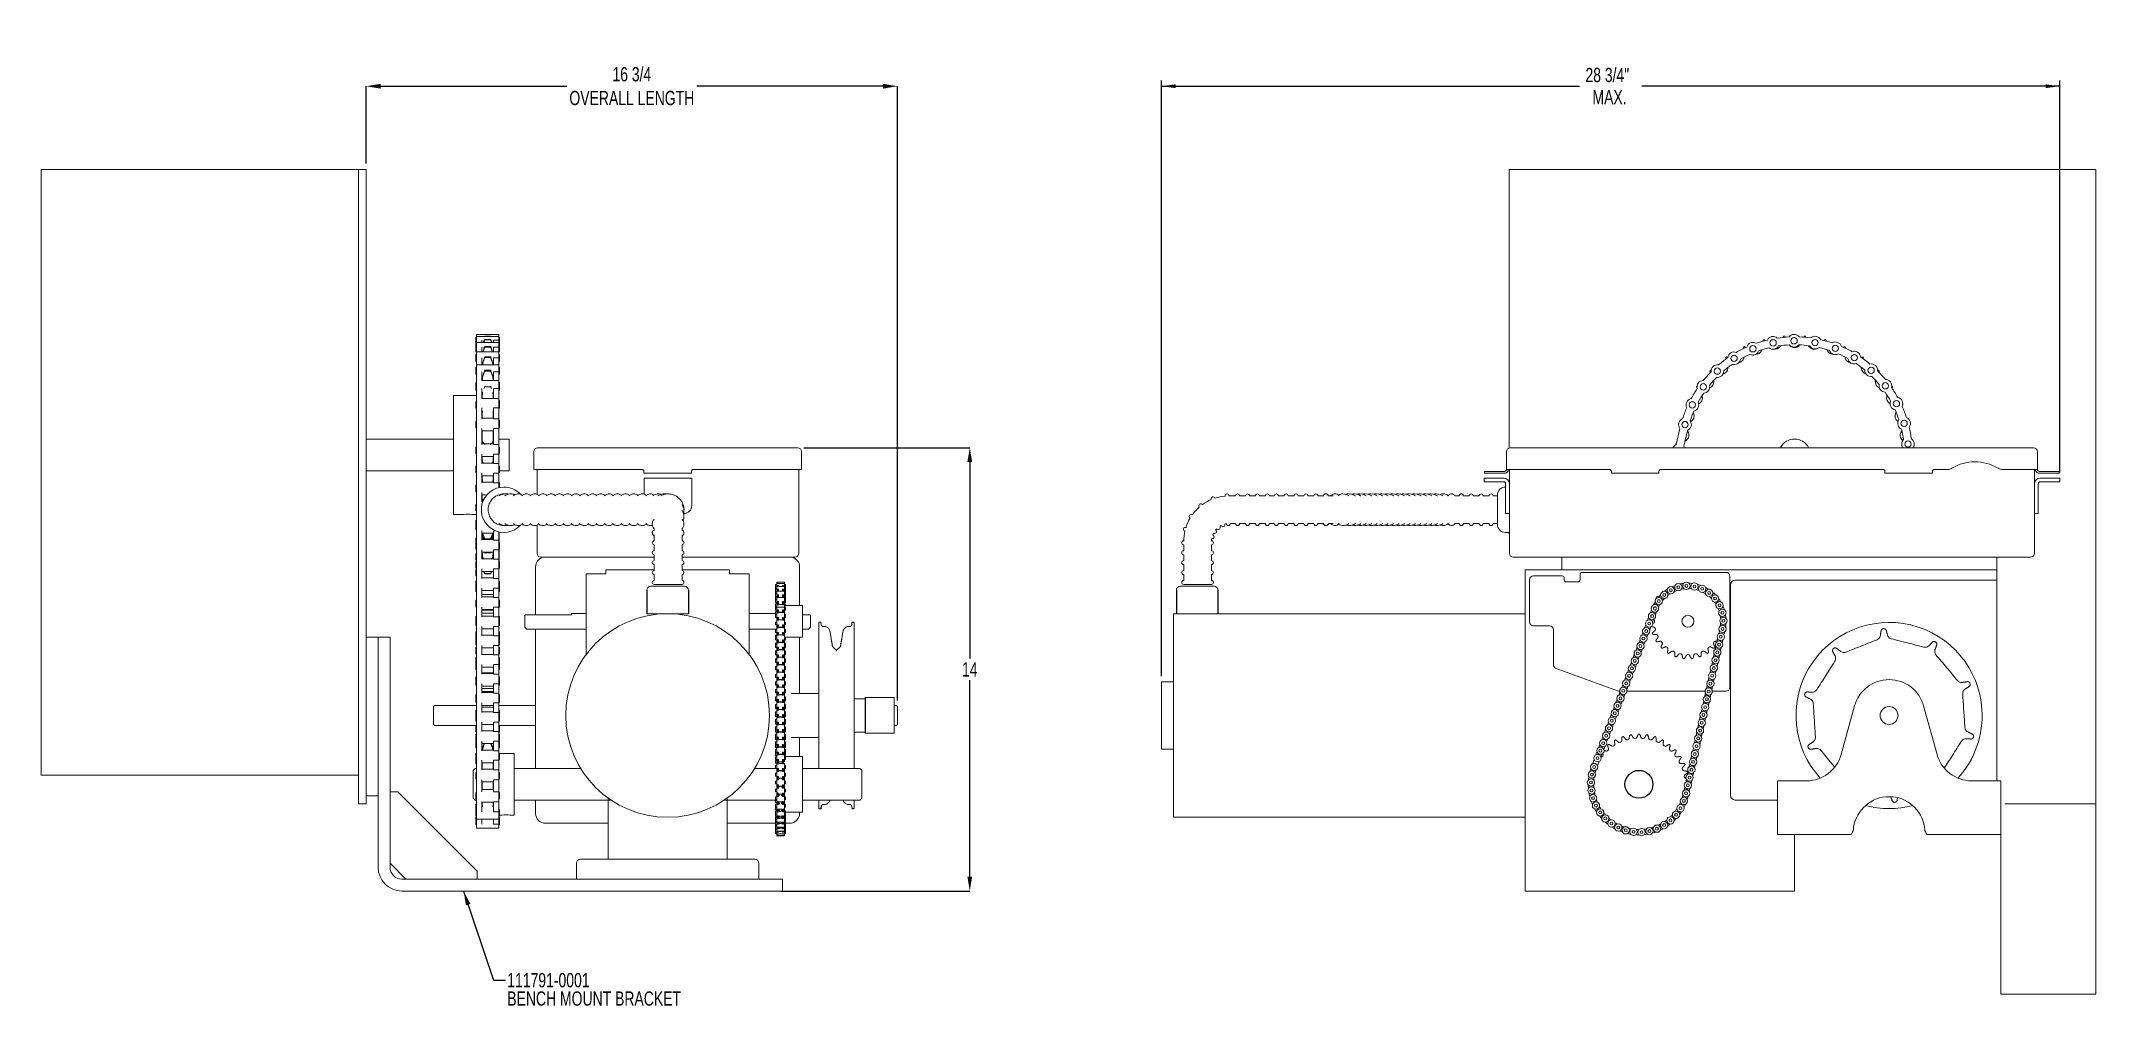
# Model space of a CAD drawing. Header units: inches. Extents: x 2.1 to 23.7, y 8.4 to 18.5.
import ezdxf

# ---------------------------------------------------------------- set-up
doc = ezdxf.new("R2010")
doc.units = ezdxf.units.IN
doc.header["$MEASUREMENT"] = 0
doc.header["$PDSIZE"] = -1
doc.layers.add('DIM', color=1, linetype='Continuous')
doc.styles.add('SLDTEXTSTYLE0', font='ARIAL.TTF', dxfattribs={"width": 0.7})
doc.styles.get("Standard").update_dxf_attribs({"font": 'ARIAL.TTF'})
doc.dimstyles.new('SLDDIMSTYLE0', dxfattribs={"dimtxt": 0.15, "dimasz": 0.15, "dimexe": 0, "dimexo": 0.0625, "dimgap": 0.0375, "dimtad": 0, "dimtih": 1, "dimtoh": 1, "dimdec": 3, "dimlfac": 3, "dimrnd": 1e-09, "dimzin": 12, "dimdsep": 46, "dimtxsty": 'SLDTEXTSTYLE0', "dimsah": 1, "dimcen": 0.09, "dimadec": 0, "dimazin": 0, "dimtfac": 1, "dimtdec": 3, "dimtofl": 0, "dimtmove": 0, "dimatfit": 3, "dimfxl": 0, "dimtolj": 1, "dimtzin": 12, "dimarcsym": 0})
doc.dimstyles.new('SLDDIMSTYLE1', dxfattribs={"dimtxt": 0.15, "dimasz": 0.15, "dimexe": 0, "dimexo": 0.0625, "dimgap": 0.0375, "dimtad": 0, "dimtih": 1, "dimtoh": 1, "dimdec": 0, "dimrnd": 1e-09, "dimzin": 0, "dimdsep": 46, "dimtxsty": 'Standard', "dimsah": 1, "dimcen": 0.09, "dimadec": 0, "dimazin": 0, "dimtfac": 1, "dimtdec": 0, "dimtofl": 0, "dimtmove": 0, "dimatfit": 3, "dimfxl": 0, "dimtolj": 1, "dimtzin": 0, "dimarcsym": 0})

msp = doc.modelspace()

# ---------------------------------------------------------------- blocks, each defined once
blk = doc.blocks.new('*D5')
at = {"layer": 'DIM'}
for p, q in [((13.867, 11.87), (13.867, 18.129)), ((13.867, 18.069), (18.259, 18.069)), ((23.306, 18.069), (18.914, 18.069)), ((23.306, 14.011), (23.306, 18.129))]:
    blk.add_line(p, q, dxfattribs=at)
for points in [[(13.867, 18.069), (14.017, 18.049), (14.017, 18.089)], [(23.306, 18.069), (23.156, 18.089), (23.156, 18.049)]]:
    blk.add_solid(points, dxfattribs=at)
at = {"layer": 'DIM', "char_height": 0.15, "attachment_point": 1, "style": 'SLDTEXTSTYLE0'}
for s, insert in [('28 3/4"', (18.322, 18.262)), ('MAX.', (18.396, 18.029))]:
    blk.add_mtext(s, dxfattribs=dict(at, insert=insert))
blk = doc.blocks.new('*D10')
at = {"color": 0, "linetype": 'ByBlock', "lineweight": -2}
for p, q in [((10.108, 14.27), (11.853, 14.27)), ((11.853, 14.12), (11.853, 12.053)), ((11.853, 9.761), (11.853, 11.827)), ((9.866, 9.611), (11.853, 9.611))]:
    blk.add_line(p, q, dxfattribs=at)
at = {"color": 0, "linetype": 'ByBlock'}
for points in [[(11.853, 14.27), (11.828, 14.12), (11.878, 14.12)], [(11.853, 9.611), (11.828, 9.761), (11.878, 9.761)]]:
    blk.add_solid(points, dxfattribs=at)
at = {"layer": 'DEFPOINTS', "color": 0, "linetype": 'ByBlock'}
for p in [(10.045, 14.27), (9.803, 9.611)]:
    blk.add_point(p, dxfattribs=at)
at = {"color": 0, "linetype": 'ByBlock', "insert": (11.853, 11.94), "char_height": 0.15, "attachment_point": 5, "style": 'SLDTEXTSTYLE0'}
blk.add_mtext('14', dxfattribs=at)
blk = doc.blocks.new('*D11')
at = {"color": 0, "linetype": 'ByBlock', "lineweight": -2}
for p, q in [((5.512, 17.257), (5.512, 18.069)), ((5.662, 18.069), (7.618, 18.069)), ((10.942, 18.069), (8.986, 18.069)), ((11.092, 11.612), (11.092, 18.069))]:
    blk.add_line(p, q, dxfattribs=at)
at = {"color": 0, "linetype": 'ByBlock'}
for points in [[(5.512, 18.069), (5.662, 18.094), (5.662, 18.044)], [(11.092, 18.069), (10.942, 18.094), (10.942, 18.044)]]:
    blk.add_solid(points, dxfattribs=at)
at = {"layer": 'DEFPOINTS', "color": 0, "linetype": 'ByBlock'}
for p in [(5.512, 17.194), (11.092, 11.55)]:
    blk.add_point(p, dxfattribs=at)
at = {"color": 0, "linetype": 'ByBlock', "insert": (8.302, 18.069), "char_height": 0.15, "attachment_point": 5, "style": 'SLDTEXTSTYLE0'}
blk.add_mtext('16 3/4\\POVERALL LENGTH', dxfattribs=at)
blk = doc.blocks.new('SW_NOTE_2')
at = {"layer": 'DIM', "color": 0, "char_height": 0.15, "attachment_point": 1, "style": 'SLDTEXTSTYLE0'}
for s, insert in [('111791-0001', (0.02, 0.075)), ('BENCH MOUNT BRACKET', (0.02, -0.118))]:
    blk.add_mtext(s, dxfattribs=dict(at, insert=insert))

# ---------------------------------------------------------------- dimensions: what is measured, and where the dimension line sits
at = {"layer": 'DIM'}
dim = msp.add_linear_dim(base=(5.511558, 18.069033), p1=(11.092224, 11.549699), p2=(5.511558, 17.194033), text='<>\\POVERALL LENGTH', dimstyle='SLDDIMSTYLE0', override={"dimdec": 4, "dimlunit": 5, "dimfrac": 2}, dxfattribs=at)
dim.commit()
dim.dimension.update_dxf_attribs({"geometry": '*D11', "text_midpoint": (8.301891, 18.069033)})
dim = msp.add_linear_dim(base=(13.867206, 18.069033), p1=(23.306281, 13.951499), p2=(13.867206, 11.809866), angle=0, text='<>\\PMAX.', dimstyle='SLDDIMSTYLE0', dxfattribs=at)
dim.commit()
dim.dimension.update_dxf_attribs({"geometry": '*D5', "text_midpoint": (18.586744, 18.069033)})
dim = msp.add_linear_dim(base=(11.852936, 9.610699), p1=(10.04513, 14.269699), p2=(9.803224, 9.610699), angle=90, dimstyle='SLDDIMSTYLE0', override={"dimdec": 4, "dimlunit": 5, "dimfrac": 2}, dxfattribs=at)
dim.commit()
dim.dimension.update_dxf_attribs({"geometry": '*D10', "text_midpoint": (11.852936, 11.940199)})

# ---------------------------------------------------------------- linework, layer by layer
at = {"color": 7, "linetype": 'Continuous', "lineweight": 15}
for p, q in [((2.094891, 17.194033), (5.428224, 17.194033)), ((2.094891, 11.160699), (2.094891, 17.194033)), ((5.511558, 17.194033), (5.428224, 17.194033)), ((5.428224, 17.194033), (5.428224, 10.527366)), ((5.511558, 17.194033), (5.511558, 10.527366)), ((17.518873, 17.194033), (17.518873, 14.267515)), ((23.685539, 17.194033), (17.518873, 17.194033)), ((23.685539, 10.527366), (23.685539, 17.194033)), ((6.662391, 15.426841), (6.662391, 15.405068)), ((6.662391, 15.405068), (6.662391, 15.402435)), ((6.662391, 15.402435), (6.662391, 15.343017)), ((6.662391, 15.343017), (6.662391, 15.33746)), ((6.662391, 15.33746), (6.662391, 15.27635)), ((6.671558, 15.460174), (6.671558, 15.438402)), ((6.671558, 15.438402), (6.671558, 15.433134)), ((6.671558, 15.433134), (6.671558, 15.401467)), ((6.671558, 15.401467), (6.671558, 15.37635)), ((6.671558, 15.37635), (6.671558, 15.365237)), ((6.671558, 15.365237), (6.671558, 15.326841)), ((6.724891, 15.401467), (6.724891, 15.37635)), ((6.756641, 15.442895), (6.756641, 15.441867)), ((6.756641, 15.442895), (6.818891, 15.442895)), ((6.818891, 15.441867), (6.756641, 15.441867)), ((6.756641, 15.405977), (6.756641, 15.402923)), ((6.756641, 15.405977), (6.818891, 15.405977)), ((6.818891, 15.402923), (6.756641, 15.402923)), ((6.756641, 15.332235), (6.756641, 15.327249)), ((6.756641, 15.332235), (6.818891, 15.332235)), ((6.818891, 15.442895), (6.818891, 15.441867)), ((6.818891, 15.405977), (6.818891, 15.402923)), ((6.818891, 15.332235), (6.818891, 15.327249)), ((6.849891, 15.401467), (6.903224, 15.401467)), ((6.849891, 15.401467), (6.849891, 15.37635)), ((6.903224, 15.460174), (6.903224, 15.438402)), ((6.903224, 15.438402), (6.903224, 15.401467)), ((6.903224, 15.401467), (6.903224, 15.37635)), ((6.903224, 15.37635), (6.903224, 15.327896)), ((6.912391, 15.426841), (6.912391, 15.405068)), ((6.912391, 15.405068), (6.912391, 15.402435)), ((6.912391, 15.402435), (6.912391, 15.343017)), ((6.912391, 15.343017), (6.912391, 15.33746)), ((6.912391, 15.33746), (6.912391, 15.27635)), ((6.662391, 15.25003), (6.662391, 15.242816)), ((6.662391, 15.242816), (6.662391, 15.233383)), ((6.662391, 15.233383), (6.662391, 15.176149)), ((6.662391, 15.117136), (6.662391, 15.107907)), ((6.671558, 15.327896), (6.671558, 15.27635)), ((6.671558, 15.276149), (6.671558, 15.257284)), ((6.671558, 15.257284), (6.671558, 15.215552)), ((6.671558, 15.215552), (6.671558, 15.141241)), ((6.671558, 15.141241), (6.671558, 15.112981)), ((6.724891, 15.327896), (6.724891, 15.276149)), ((6.724891, 15.215552), (6.724891, 15.141241)), ((6.730641, 15.142816), (6.730641, 15.141241)), ((6.818891, 15.327249), (6.756641, 15.327249)), ((6.756641, 15.223909), (6.756641, 15.217142)), ((6.756641, 15.223909), (6.818891, 15.223909)), ((6.818891, 15.217142), (6.756641, 15.217142)), ((6.818891, 15.223909), (6.818891, 15.217142)), ((6.844891, 15.142816), (6.844891, 15.141241)), ((6.849891, 15.327896), (6.903224, 15.327896)), ((6.849891, 15.327896), (6.849891, 15.276149)), ((6.849891, 15.215552), (6.903224, 15.215552)), ((6.849891, 15.215552), (6.849891, 15.140287)), ((6.903224, 15.327896), (6.903224, 15.27635)), ((6.903224, 15.276149), (6.903224, 15.215552)), ((6.903224, 15.215552), (6.903224, 15.140287)), ((6.903224, 15.141241), (6.903224, 15.06829)), ((6.912391, 15.25003), (6.912391, 15.242816)), ((6.912391, 15.242816), (6.912391, 15.233383)), ((6.912391, 15.233383), (6.912391, 15.176149)), ((6.912391, 15.117136), (6.912391, 15.107907)), ((6.662391, 15.107907), (6.662391, 15.093777)), ((6.662391, 15.093777), (6.662391, 15.041241)), ((6.662391, 14.953848), (6.662391, 14.942922)), ((6.662391, 14.942922), (6.662391, 14.923435)), ((6.662391, 14.923435), (6.662391, 14.876255)), ((6.671558, 15.112981), (6.671558, 15.06829)), ((6.671558, 15.06829), (6.671558, 14.976255)), ((6.671558, 14.976255), (6.671558, 14.937282)), ((6.671558, 14.937282), (6.671558, 14.891168)), ((6.724891, 15.06829), (6.724891, 14.976255)), ((6.730641, 15.007907), (6.730641, 14.976255)), ((6.756641, 15.084291), (6.756641, 15.075948)), ((6.756641, 15.084291), (6.818891, 15.084291)), ((6.818891, 15.075948), (6.756641, 15.075948)), ((6.756641, 14.915339), (6.756641, 14.907958)), ((6.818891, 14.907958), (6.756641, 14.907958)), ((6.818891, 15.084291), (6.818891, 15.075948)), ((6.818891, 14.915339), (6.818891, 14.907958)), ((6.844891, 15.007907), (6.844891, 14.976255)), ((6.849891, 15.06829), (6.903224, 15.06829)), ((6.849891, 15.06829), (6.849891, 14.976246)), ((6.903224, 14.976246), (6.849891, 14.976246)), ((6.903224, 15.06829), (6.903224, 14.976246)), ((6.903224, 14.976246), (6.903224, 14.891168)), ((6.912391, 15.107907), (6.912391, 15.093777)), ((6.912391, 15.093777), (6.912391, 15.041241)), ((6.912391, 14.953848), (6.912391, 14.942922)), ((6.912391, 14.942922), (6.912391, 14.923435)), ((6.912391, 14.923435), (6.912391, 14.876255)), ((6.428224, 13.569033), (6.428224, 14.819033)), ((6.662391, 14.753524), (6.662391, 14.728206)), ((6.662391, 14.728206), (6.662391, 14.686857)), ((6.671558, 14.891168), (6.671558, 14.786857)), ((6.671558, 14.785504), (6.671558, 14.736221)), ((6.671558, 14.736221), (6.671558, 14.690265)), ((6.671558, 14.690265), (6.671558, 14.57461)), ((6.724891, 14.891168), (6.724891, 14.786857)), ((6.724891, 14.690265), (6.724891, 14.57461)), ((6.730641, 14.842922), (6.730641, 14.80999)), ((6.730641, 14.80999), (6.730641, 14.786857)), ((6.844891, 14.842922), (6.844891, 14.80999)), ((6.844891, 14.786857), (6.844891, 14.80999)), ((6.849891, 14.891168), (6.903224, 14.891168)), ((6.849891, 14.891168), (6.849891, 14.785504)), ((6.903224, 14.785504), (6.849891, 14.785504)), ((6.849891, 14.690265), (6.849891, 14.57461)), ((6.849891, 14.690265), (6.903224, 14.690265)), ((6.903224, 14.891168), (6.903224, 14.785504)), ((6.903224, 14.785504), (6.903224, 14.690265)), ((6.903224, 14.690265), (6.903224, 14.57461)), ((6.912391, 14.765773), (6.912391, 14.753524)), ((6.912391, 14.753524), (6.912391, 14.728206)), ((6.912391, 14.728206), (6.912391, 14.686857)), ((6.662391, 14.546216), (6.662391, 14.514791)), ((6.662391, 14.514791), (6.662391, 14.479549)), ((6.671558, 14.57461), (6.671558, 14.516699)), ((6.671558, 14.516699), (6.671558, 14.472531)), ((6.671558, 14.472531), (6.671558, 14.303633)), ((6.724891, 14.472531), (6.724891, 14.303633)), ((6.730641, 14.653524), (6.730641, 14.632175)), ((6.730641, 14.632175), (6.730641, 14.579549)), ((6.844891, 14.653524), (6.844891, 14.632175)), ((6.844891, 14.579549), (6.844891, 14.632175)), ((6.903224, 14.57461), (6.849891, 14.57461)), ((6.849891, 14.472531), (6.849891, 14.303633)), ((6.849891, 14.472531), (6.903224, 14.472531)), ((6.903224, 14.57461), (6.903224, 14.472531)), ((6.903224, 14.472531), (6.903224, 14.303633)), ((6.912391, 14.559368), (6.912391, 14.546216)), ((6.912391, 14.546216), (6.912391, 14.514791)), ((6.912391, 14.514791), (6.912391, 14.479549)), ((19.315015, 14.472531), (19.27505, 14.303633)), ((6.662391, 14.276729), (6.662391, 14.210062)), ((6.671558, 14.303633), (6.671558, 14.202347)), ((6.730641, 14.446216), (6.730641, 14.441048)), ((6.730641, 14.441048), (6.730641, 14.345752)), ((6.730641, 14.345752), (6.730641, 14.310062)), ((6.756641, 14.309126), (6.756641, 14.301159)), ((6.756641, 14.309126), (6.818891, 14.309126)), ((6.818891, 14.309126), (6.818891, 14.301159)), ((6.844891, 14.446216), (6.844891, 14.441048)), ((6.844891, 14.345752), (6.844891, 14.441048)), ((6.844891, 14.345752), (6.844891, 14.310062)), ((6.903224, 14.303633), (6.849891, 14.303633)), ((6.903224, 14.303633), (6.903224, 14.202347)), ((6.912391, 14.276729), (6.912391, 14.210062)), ((7.011558, 14.360699), (7.011558, 14.235699)), ((10.04513, 14.269699), (7.312497, 14.269699)), ((17.531898, 14.269699), (23.031064, 14.269699)), ((19.395857, 14.452276), (19.356144, 14.284444)), ((19.363331, 14.273033), (19.356144, 14.284444)), ((6.662391, 14.075616), (6.662391, 14.008949)), ((6.671558, 14.202347), (6.671558, 14.10252)), ((6.671558, 14.10252), (6.671558, 14.001233)), ((6.724891, 14.202347), (6.724891, 14.10252)), ((6.730641, 14.176729), (6.730641, 14.145649)), ((6.730641, 14.145649), (6.730641, 14.108949)), ((6.844891, 14.145649), (6.844891, 14.176729)), ((6.849891, 14.152366), (6.844891, 14.152366)), ((6.844891, 14.145649), (6.844891, 14.108949)), ((6.849891, 14.202347), (6.849891, 14.10252)), ((6.849891, 14.202347), (6.903224, 14.202347)), ((6.903224, 14.10252), (6.849891, 14.10252)), ((6.903224, 14.202347), (6.903224, 14.10252)), ((6.903224, 14.10252), (6.903224, 14.001233)), ((6.912391, 14.075616), (6.912391, 14.008949)), ((7.011558, 14.152366), (7.011558, 14.235699)), ((7.011558, 14.152366), (7.011558, 14.027366)), ((7.272563, 14.041433), (7.272563, 14.229766)), ((7.292497, 14.041433), (7.272563, 14.041433)), ((7.294163, 14.041433), (8.408814, 14.041433)), ((7.306091, 13.77977), (7.306091, 14.041433)), ((8.948814, 14.041433), (10.085064, 14.041433)), ((10.056091, 14.041433), (10.056091, 13.158099)), ((10.085064, 14.229766), (10.085064, 14.041433)), ((17.491965, 14.041433), (17.491965, 14.229766)), ((17.491965, 14.041433), (18.573981, 14.041433)), ((17.523215, 13.158099), (17.523215, 14.041433)), ((19.113981, 14.041433), (21.448981, 14.041433)), ((21.988981, 14.041433), (22.128039, 14.041433)), ((22.701424, 14.041433), (23.049398, 14.041433)), ((23.039748, 14.041433), (23.039748, 13.158099)), ((23.051064, 14.041433), (23.070998, 14.041433)), ((23.070998, 14.229766), (23.070998, 14.041433)), ((6.662391, 13.874503), (6.662391, 13.807836)), ((6.671558, 14.001233), (6.671558, 13.901407)), ((6.671558, 13.901407), (6.671558, 13.80012)), ((6.724891, 14.001233), (6.724891, 13.901407)), ((6.730641, 13.975616), (6.730641, 13.947017)), ((6.730641, 13.947017), (6.730641, 13.907836)), ((6.844891, 13.947017), (6.844891, 13.975616)), ((6.844891, 13.947017), (6.844891, 13.907836)), ((6.849891, 14.001233), (6.849891, 13.901407)), ((6.849891, 14.001233), (6.903224, 14.001233)), ((6.903224, 13.901407), (6.849891, 13.901407)), ((6.903224, 14.001233), (6.903224, 13.901407)), ((6.903224, 13.901407), (6.903224, 13.850019)), ((6.912391, 13.902705), (6.912391, 13.874503)), ((6.912391, 13.874503), (6.912391, 13.852012)), ((8.428814, 14.001499), (8.428814, 14.021433)), ((8.512147, 14.001499), (8.428814, 14.001499)), ((8.431091, 13.911633), (8.431091, 13.951499)), ((8.431091, 13.951499), (8.514424, 13.951499)), ((8.431091, 13.891633), (8.431091, 13.911633)), ((8.431091, 13.781499), (8.431091, 13.891633)), ((8.84548, 14.001499), (8.512147, 14.001499)), ((8.847758, 13.951499), (8.514424, 13.951499)), ((8.928814, 14.001499), (8.84548, 14.001499)), ((8.847758, 13.951499), (8.931091, 13.951499)), ((8.928814, 14.021433), (8.928814, 14.001499)), ((8.931091, 13.951499), (8.931091, 13.911633)), ((8.931091, 13.891633), (8.931091, 13.911633)), ((8.931091, 13.661633), (8.931091, 13.891633)), ((17.340015, 13.951499), (17.256681, 13.951499)), ((17.256681, 13.951499), (17.256681, 13.911633)), ((17.256681, 13.911633), (17.340015, 13.911633)), ((17.345298, 14.021433), (17.261964, 14.021433)), ((17.261964, 14.021433), (17.261964, 14.001499)), ((17.261964, 14.001499), (17.345298, 14.001499)), ((17.446548, 14.021499), (17.273214, 14.021499)), ((17.463348, 13.951499), (17.340015, 13.951499)), ((17.463348, 13.911633), (17.340015, 13.911633)), ((17.345298, 14.021433), (17.471964, 14.021433)), ((17.345298, 14.001499), (17.471964, 14.001499)), ((17.483348, 13.661633), (17.483348, 13.891633)), ((18.593981, 14.001499), (18.593981, 14.021433)), ((18.677315, 14.001499), (18.593981, 14.001499)), ((19.010648, 14.001499), (18.677315, 14.001499)), ((19.093981, 14.001499), (19.010648, 14.001499)), ((19.093981, 14.021433), (19.093981, 14.001499)), ((21.468981, 14.001499), (21.468981, 14.021433)), ((21.552314, 14.001499), (21.468981, 14.001499)), ((21.885648, 14.001499), (21.552314, 14.001499)), ((21.968981, 14.001499), (21.885648, 14.001499)), ((21.968981, 14.021433), (21.968981, 14.001499)), ((23.079614, 13.661633), (23.079614, 13.891633)), ((23.217665, 14.021433), (23.090998, 14.021433)), ((23.217665, 14.001499), (23.090998, 14.001499)), ((23.099614, 13.951499), (23.222948, 13.951499)), ((23.099614, 13.911633), (23.222948, 13.911633)), ((23.116414, 14.021499), (23.289748, 14.021499)), ((23.217665, 14.021433), (23.300998, 14.021433)), ((23.300998, 14.001499), (23.217665, 14.001499)), ((23.222948, 13.951499), (23.306281, 13.951499)), ((23.306281, 13.911633), (23.222948, 13.911633)), ((23.300998, 14.021433), (23.300998, 14.001499)), ((23.306281, 13.951499), (23.306281, 13.911633)), ((6.662391, 13.673389), (6.662391, 13.606723)), ((6.671558, 13.80012), (6.671558, 13.700294)), ((6.671558, 13.700294), (6.671558, 13.599007)), ((6.724891, 13.80012), (6.724891, 13.702547)), ((6.730641, 13.774503), (6.730641, 13.75589)), ((6.730641, 13.75589), (6.730641, 13.706723)), ((15.572519, 13.763999), (15.5341, 13.763999)), ((15.67259, 13.763999), (15.621269, 13.763999)), ((16.996474, 13.763999), (16.952442, 13.763999)), ((17.396548, 13.773166), (17.396548, 13.463166)), ((17.483348, 13.661633), (17.483348, 13.578299)), ((23.079614, 13.661633), (23.079614, 13.578299)), ((6.662391, 13.508507), (6.662391, 13.472276)), ((6.662391, 13.472276), (6.662391, 13.40561)), ((6.671558, 13.599007), (6.671558, 13.49918)), ((6.671558, 13.49918), (6.671558, 13.397894)), ((6.671558, 13.397894), (6.671558, 13.298067)), ((6.724891, 13.397894), (6.724891, 13.298067)), ((6.849891, 13.397894), (6.867413, 13.397894)), ((6.849891, 13.397894), (6.849891, 13.298067)), ((6.903224, 13.386313), (6.903224, 13.298067)), ((7.306091, 13.158099), (7.306091, 13.456542)), ((8.537591, 13.419021), (8.537591, 13.398865)), ((8.829257, 13.398607), (8.829257, 13.418616)), ((15.5341, 13.472333), (15.572655, 13.472333)), ((15.621195, 13.472333), (15.672456, 13.472333)), ((16.952868, 13.472333), (16.996588, 13.472333)), ((17.483348, 13.578299), (17.523215, 13.578299)), ((23.079614, 13.578299), (23.039748, 13.578299)), ((6.662391, 13.301035), (6.662391, 13.320133)), ((6.662391, 13.271163), (6.662391, 13.301035)), ((6.662391, 13.271163), (6.662391, 13.204496)), ((6.671558, 13.298067), (6.671558, 13.196781)), ((6.671558, 13.196781), (6.671558, 13.096954)), ((6.724891, 13.196781), (6.724891, 13.096954)), ((6.730641, 13.372276), (6.730641, 13.345629)), ((6.730641, 13.345629), (6.730641, 13.304496)), ((6.730641, 13.171163), (6.730641, 13.131709)), ((6.756641, 13.312117), (6.818891, 13.312117)), ((6.756641, 13.312117), (6.756641, 13.303774)), ((6.756641, 13.170923), (6.756641, 13.164156)), ((6.756641, 13.170923), (6.818891, 13.170923)), ((6.818891, 13.312117), (6.818891, 13.303774)), ((6.818891, 13.170923), (6.818891, 13.164156)), ((6.844891, 13.372276), (6.844891, 13.345629)), ((6.844891, 13.304496), (6.844891, 13.345629)), ((6.844891, 13.171163), (6.844891, 13.166415)), ((6.903224, 13.298067), (6.849891, 13.298067)), ((6.849891, 13.196781), (6.849891, 13.096954)), ((6.849891, 13.196781), (6.903224, 13.196781)), ((6.903224, 13.298067), (6.903224, 13.196781)), ((6.903224, 13.196781), (6.903224, 13.096954)), ((6.912391, 13.271163), (6.912391, 13.204496)), ((8.537591, 13.353598), (8.537591, 13.291711)), ((8.829257, 13.2916), (8.829257, 13.353453)), ((14.106144, 13.29163), (14.100715, 13.29163)), ((6.662391, 13.136532), (6.662391, 13.155629)), ((6.662391, 13.088962), (6.662391, 13.136532)), ((6.662391, 13.07005), (6.662391, 13.003383)), ((6.662391, 12.972028), (6.662391, 12.991126)), ((6.662391, 12.924459), (6.662391, 12.972028)), ((6.671558, 13.096954), (6.671558, 12.995668)), ((6.671558, 12.995668), (6.671558, 12.895841)), ((6.724891, 12.995668), (6.724891, 12.895841)), ((6.730641, 13.131709), (6.730641, 13.103383)), ((6.818891, 13.164156), (6.756641, 13.164156)), ((6.903224, 13.096954), (6.849891, 13.096954)), ((6.849891, 12.995668), (6.849891, 12.895841)), ((6.849891, 12.995668), (6.903224, 12.995668)), ((6.903224, 13.096954), (6.903224, 12.995668)), ((6.903224, 12.995668), (6.903224, 12.895841)), ((6.912391, 13.07005), (6.912391, 13.003383)), ((7.291008, 12.960833), (7.291008, 13.017983)), ((7.291008, 12.511877), (7.291008, 12.960833)), ((7.346024, 13.118166), (8.537591, 13.118166)), ((8.028961, 12.98511), (8.537591, 12.98511)), ((8.028961, 12.943443), (8.028961, 12.98511)), ((8.829257, 13.118166), (10.016158, 13.118166)), ((8.829257, 12.98511), (9.328666, 12.98511)), ((9.328666, 12.98511), (9.328666, 12.943443)), ((10.064341, 13.017821), (10.064341, 12.964999)), ((10.064341, 12.99141), (10.064341, 12.612377)), ((18.074914, 13.118166), (17.563148, 13.118166)), ((18.054915, 12.985099), (17.687206, 12.985099)), ((17.687206, 12.150939), (17.687206, 12.985099)), ((18.074727, 12.985099), (18.054915, 12.985099)), ((22.645748, 12.985099), (18.074727, 12.985099)), ((18.074914, 13.083299), (18.074914, 13.118166)), ((18.074914, 13.118166), (18.158248, 13.118166)), ((18.074914, 13.083299), (18.074914, 13.063299)), ((18.074914, 13.063299), (18.074914, 13.039966)), ((18.074914, 12.985167), (18.074914, 13.039966)), ((18.158248, 13.118166), (22.999814, 13.118166)), ((18.285748, 12.96011), (19.797414, 12.96011)), ((22.645748, 13.017983), (22.645748, 13.118166)), ((22.645748, 13.017983), (22.645748, 10.769033)), ((6.662391, 12.868937), (6.662391, 12.80227)), ((6.662391, 12.759955), (6.662391, 12.80227)), ((6.671558, 12.895841), (6.671558, 12.794554)), ((6.671558, 12.794554), (6.671558, 12.694728)), ((6.724891, 12.794554), (6.724891, 12.694728)), ((6.756641, 12.946199), (6.756641, 12.94517)), ((6.756641, 12.946199), (6.818891, 12.946199)), ((6.818891, 12.94517), (6.756641, 12.94517)), ((6.818891, 12.946199), (6.818891, 12.94517)), ((6.903224, 12.895841), (6.849891, 12.895841)), ((6.849891, 12.794554), (6.903224, 12.794554)), ((6.849891, 12.794554), (6.849891, 12.694728)), ((6.903224, 12.895841), (6.903224, 12.794554)), ((6.903224, 12.794554), (6.903224, 12.694728)), ((6.912391, 12.868937), (6.912391, 12.80227)), ((6.912391, 12.759955), (6.912391, 12.80227)), ((7.821558, 12.09681), (7.821558, 12.943443)), ((7.821558, 12.943443), (8.028961, 12.943443)), ((8.501141, 12.813199), (8.855307, 12.813199)), ((8.537591, 12.833297), (8.829257, 12.833297)), ((9.328666, 12.943443), (9.503813, 12.943443)), ((9.503813, 12.943443), (9.53548, 12.943443)), ((9.53548, 12.096021), (9.53548, 12.943443)), ((9.813224, 12.832579), (9.813224, 12.819027)), ((9.813224, 12.819027), (9.813224, 12.78886)), ((9.813224, 12.78886), (9.813224, 12.786729)), ((9.813224, 12.786729), (9.813224, 12.756562)), ((9.813224, 12.756562), (9.813224, 12.737375)), ((9.824057, 12.855829), (9.824057, 12.842277)), ((9.824057, 12.842277), (9.824057, 12.809979)), ((9.824057, 12.809979), (9.824057, 12.760625)), ((9.824057, 12.760625), (9.824057, 12.696798)), ((9.834058, 12.843695), (9.844057, 12.843695)), ((9.834058, 12.843695), (9.834058, 12.842277)), ((9.834058, 12.823098), (9.844057, 12.823098)), ((9.834058, 12.823098), (9.834058, 12.809979)), ((9.834058, 12.782752), (9.844057, 12.782752)), ((9.834058, 12.782752), (9.834058, 12.760594)), ((9.844057, 12.843695), (9.844057, 12.842277)), ((9.844057, 12.823098), (9.844057, 12.809979)), ((9.844057, 12.782752), (9.844057, 12.760594)), ((9.885724, 12.843695), (9.895724, 12.843695)), ((9.885724, 12.843695), (9.885724, 12.842277)), ((9.885724, 12.823098), (9.895724, 12.823098)), ((9.885724, 12.823098), (9.885724, 12.809979)), ((9.885724, 12.782752), (9.895724, 12.782752)), ((9.885724, 12.782752), (9.885724, 12.760594)), ((9.895724, 12.843695), (9.895724, 12.842277)), ((9.895724, 12.823098), (9.895724, 12.809979)), ((9.895724, 12.782752), (9.895724, 12.760594)), ((9.905724, 12.855829), (9.905724, 12.842277)), ((9.905724, 12.842277), (9.905724, 12.809979)), ((9.905724, 12.809979), (9.905724, 12.760625)), ((9.905724, 12.760625), (9.905724, 12.696798)), ((9.916558, 12.832579), (9.916558, 12.819027)), ((9.916558, 12.819027), (9.916558, 12.78886)), ((9.916558, 12.78886), (9.916558, 12.786729)), ((9.916558, 12.786729), (9.916558, 12.756562)), ((9.916558, 12.756562), (9.916558, 12.737375)), ((14.065123, 12.813199), (14.419289, 12.813199)), ((14.100715, 12.833297), (14.246548, 12.833297)), ((14.246548, 12.833297), (14.392381, 12.833297)), ((17.734081, 12.439943), (17.734081, 12.881028)), ((17.775748, 12.92261), (18.079081, 12.92261)), ((18.099081, 12.90261), (18.099081, 12.88011)), ((18.119081, 12.86011), (18.245748, 12.86011)), ((18.265748, 12.88011), (18.265748, 12.94011)), ((19.839081, 12.918443), (19.839081, 11.751777)), ((19.845748, 10.6157), (19.845748, 12.829033)), ((19.894081, 12.877366), (22.645748, 12.877366)), ((6.662391, 12.667823), (6.662391, 12.601157)), ((6.662391, 12.595452), (6.662391, 12.601157)), ((6.671558, 12.694728), (6.671558, 12.593441)), ((6.671558, 12.593441), (6.671558, 12.493614)), ((6.724891, 12.593441), (6.724891, 12.493614)), ((6.903224, 12.694728), (6.849891, 12.694728)), ((6.849891, 12.593441), (6.849891, 12.493614)), ((6.849891, 12.593441), (6.903224, 12.593441)), ((6.903224, 12.694728), (6.903224, 12.593441)), ((6.903224, 12.593441), (6.903224, 12.493614)), ((6.912391, 12.667823), (6.912391, 12.601157)), ((6.912391, 12.595452), (6.912391, 12.601157)), ((7.668224, 12.511877), (7.668224, 12.528877)), ((8.678224, 12.525699), (8.459474, 12.525699)), ((8.896974, 12.525699), (8.678224, 12.525699)), ((9.813224, 12.737375), (9.813224, 12.707208)), ((9.813224, 12.700269), (9.813224, 12.676362)), ((9.813224, 12.676362), (9.813224, 12.673548)), ((9.813224, 12.673548), (9.813224, 12.643381)), ((9.813224, 12.629263), (9.813224, 12.608366)), ((9.813224, 12.608366), (9.813224, 12.599096)), ((9.813224, 12.598588), (9.813224, 12.586658)), ((9.813224, 12.586658), (9.824057, 12.586658)), ((9.813224, 12.563887), (9.813224, 12.586658)), ((9.813224, 12.54944), (9.813224, 12.531858)), ((9.813224, 12.531858), (9.813224, 12.519274)), ((9.824057, 12.696798), (9.824057, 12.621838)), ((9.824057, 12.621838), (9.824057, 12.595169)), ((9.824057, 12.540637), (9.824057, 12.595169)), ((9.824057, 12.595169), (9.905724, 12.595169)), ((9.824057, 12.540637), (9.824057, 12.538717)), ((9.824057, 12.462051), (9.824057, 12.538717)), ((9.834058, 12.72477), (9.844057, 12.72477)), ((9.834058, 12.72477), (9.834058, 12.696114)), ((9.844057, 12.696114), (9.834058, 12.696114)), ((9.834058, 12.652185), (9.844057, 12.652185)), ((9.834058, 12.652185), (9.834058, 12.61853)), ((9.844057, 12.61853), (9.834058, 12.61853)), ((9.844057, 12.565008), (9.834058, 12.565008)), ((9.834058, 12.565008), (9.834058, 12.534637)), ((9.834058, 12.534637), (9.844057, 12.534637)), ((9.844057, 12.72477), (9.844057, 12.696114)), ((9.844057, 12.652185), (9.844057, 12.61853)), ((9.844057, 12.565008), (9.844057, 12.534637)), ((9.885724, 12.72477), (9.895724, 12.72477)), ((9.885724, 12.72477), (9.885724, 12.696114)), ((9.895724, 12.696114), (9.885724, 12.696114)), ((9.885724, 12.652185), (9.895724, 12.652185)), ((9.885724, 12.652185), (9.885724, 12.61853)), ((9.895724, 12.61853), (9.885724, 12.61853)), ((9.895724, 12.565008), (9.885724, 12.565008)), ((9.885724, 12.565008), (9.885724, 12.534637)), ((9.885724, 12.534637), (9.895724, 12.534637)), ((9.895724, 12.72477), (9.895724, 12.696114)), ((9.895724, 12.652185), (9.895724, 12.61853)), ((9.895724, 12.565008), (9.895724, 12.534637)), ((9.905724, 12.696798), (9.905724, 12.621838)), ((9.905724, 12.621838), (9.905724, 12.595169)), ((9.905724, 12.540637), (9.905724, 12.595169)), ((9.905724, 12.586658), (9.916558, 12.586658)), ((9.905724, 12.462051), (9.905724, 12.538717)), ((9.916558, 12.737375), (9.916558, 12.707208)), ((9.916558, 12.700269), (9.916558, 12.676362)), ((9.916558, 12.676362), (9.916558, 12.673548)), ((9.916558, 12.673548), (9.916558, 12.643381)), ((9.916558, 12.629263), (9.916558, 12.612377)), ((9.916558, 12.598588), (9.916558, 12.586658)), ((9.916558, 12.563887), (9.916558, 12.586658)), ((10.094891, 12.612377), (10.094891, 12.279043)), ((13.992206, 12.525699), (13.992206, 10.3857)), ((14.125774, 12.525699), (14.009342, 12.525699)), ((14.358638, 12.525699), (14.125774, 12.525699)), ((14.475071, 12.525699), (14.358638, 12.525699)), ((19.015891, 12.565008), (19.004244, 12.534637)), ((19.0688, 12.544717), (19.057153, 12.514347)), ((6.662391, 12.46671), (6.662391, 12.497615)), ((6.662391, 12.46671), (6.662391, 12.400044)), ((6.662391, 12.314014), (6.662391, 12.333112)), ((6.662391, 12.266445), (6.662391, 12.314014)), ((6.671558, 12.493614), (6.671558, 12.392328)), ((6.671558, 12.392328), (6.671558, 12.292501)), ((6.724891, 12.392328), (6.724891, 12.292501)), ((6.903224, 12.493614), (6.849891, 12.493614)), ((6.849891, 12.392328), (6.849891, 12.292501)), ((6.849891, 12.392328), (6.903224, 12.392328)), ((6.903224, 12.493614), (6.903224, 12.392328)), ((6.903224, 12.392328), (6.903224, 12.292501)), ((6.912391, 12.46671), (6.912391, 12.497615)), ((6.912391, 12.46671), (6.912391, 12.400044)), ((6.912391, 12.314014), (6.912391, 12.333112)), ((6.912391, 12.266445), (6.912391, 12.314014)), ((7.178224, 12.44571), (7.178224, 12.508877)), ((7.178224, 12.382543), (7.178224, 12.44571)), ((7.668224, 12.511877), (7.198224, 12.511877)), ((7.291008, 10.899033), (7.291008, 12.362543)), ((9.813224, 12.485301), (9.813224, 12.515468)), ((9.813224, 12.406715), (9.813224, 12.436881)), ((9.813224, 12.362543), (9.813224, 12.358295)), ((9.813224, 12.328129), (9.813224, 12.358295)), ((9.824057, 12.383465), (9.824057, 12.460131)), ((9.824057, 12.304879), (9.824057, 12.381545)), ((9.844057, 12.486421), (9.834058, 12.486421)), ((9.834058, 12.486421), (9.834058, 12.456051)), ((9.834058, 12.456051), (9.844057, 12.456051)), ((9.844057, 12.407835), (9.834058, 12.407835)), ((9.834058, 12.407835), (9.834058, 12.377465)), ((9.834058, 12.377465), (9.844057, 12.377465)), ((9.844057, 12.329249), (9.834058, 12.329249)), ((9.834058, 12.329249), (9.834058, 12.298879)), ((9.844057, 12.486421), (9.844057, 12.456051)), ((9.844057, 12.407835), (9.844057, 12.377465)), ((9.844057, 12.329249), (9.844057, 12.298879)), ((9.895724, 12.486421), (9.885724, 12.486421)), ((9.885724, 12.486421), (9.885724, 12.456051)), ((9.885724, 12.456051), (9.895724, 12.456051)), ((9.895724, 12.407835), (9.885724, 12.407835)), ((9.885724, 12.407835), (9.885724, 12.377465)), ((9.885724, 12.377465), (9.895724, 12.377465)), ((9.895724, 12.329249), (9.885724, 12.329249)), ((9.885724, 12.329249), (9.885724, 12.298879)), ((9.895724, 12.486421), (9.895724, 12.456051)), ((9.895724, 12.407835), (9.895724, 12.377465)), ((9.895724, 12.329249), (9.895724, 12.298879)), ((9.905724, 12.383465), (9.905724, 12.460131)), ((9.905724, 12.304879), (9.905724, 12.381545)), ((9.916558, 12.485301), (9.916558, 12.515468)), ((9.916558, 12.406715), (9.916558, 12.436881)), ((9.916558, 12.328129), (9.916558, 12.358295)), ((10.094891, 12.511877), (10.158224, 12.511877)), ((10.178224, 12.508877), (10.178224, 12.44571)), ((10.178224, 12.44571), (10.178224, 12.382543)), ((10.266657, 12.433977), (10.266657, 11.392864)), ((10.637791, 10.899033), (10.637791, 12.433977)), ((17.944081, 12.398277), (17.775748, 12.398277)), ((17.985748, 11.989952), (17.985748, 12.35661)), ((18.925479, 12.329249), (18.913832, 12.298879)), ((18.955616, 12.407835), (18.943969, 12.377465)), ((18.978388, 12.308959), (18.966742, 12.278589)), ((18.985753, 12.486421), (18.974107, 12.456051)), ((19.008526, 12.387545), (18.996879, 12.357175)), ((19.038663, 12.466131), (19.027016, 12.435761)), ((19.722156, 12.314378), (19.729191, 12.346135)), ((19.777482, 12.302122), (19.784517, 12.333879)), ((5.511558, 12.277366), (5.636558, 12.277366)), ((5.636558, 12.277366), (5.761558, 12.277366)), ((5.636558, 12.194033), (5.636558, 12.277366)), ((5.636558, 12.194033), (5.636558, 9.8607)), ((5.761558, 12.277366), (5.761558, 12.194033)), ((5.761558, 12.194033), (5.761558, 9.8607)), ((6.662391, 12.265597), (6.662391, 12.19893)), ((6.662391, 12.14951), (6.662391, 12.168608)), ((6.662391, 12.101941), (6.662391, 12.14951)), ((6.671558, 12.292501), (6.671558, 12.191215)), ((6.671558, 12.191215), (6.671558, 12.091388)), ((6.671558, 12.091388), (6.671558, 11.990102)), ((6.724891, 12.191215), (6.724891, 12.091388)), ((6.903224, 12.292501), (6.849891, 12.292501)), ((6.849891, 12.191215), (6.903224, 12.191215)), ((6.849891, 12.191215), (6.849891, 12.091388)), ((6.903224, 12.091388), (6.849891, 12.091388)), ((6.903224, 12.292501), (6.903224, 12.191215)), ((6.903224, 12.191215), (6.903224, 12.091388)), ((6.903224, 12.091388), (6.903224, 11.990102)), ((6.912391, 12.265597), (6.912391, 12.19893)), ((6.912391, 12.14951), (6.912391, 12.168608)), ((6.912391, 12.101941), (6.912391, 12.14951)), ((9.813224, 12.298125), (9.813224, 12.287385)), ((9.813224, 12.287385), (9.813224, 12.279709)), ((9.813224, 12.249542), (9.813224, 12.279709)), ((9.813224, 12.21595), (9.813224, 12.20521)), ((9.813224, 12.20521), (9.813224, 12.201123)), ((9.813224, 12.170956), (9.813224, 12.201123)), ((9.813224, 12.133776), (9.813224, 12.123036)), ((9.813224, 12.123036), (9.813224, 12.122537)), ((9.813224, 12.09237), (9.813224, 12.122537)), ((9.824057, 12.304879), (9.824057, 12.302959)), ((9.824057, 12.226293), (9.824057, 12.302959)), ((9.824057, 12.226293), (9.824057, 12.224373)), ((9.824057, 12.147706), (9.824057, 12.224373)), ((9.824057, 12.147706), (9.824057, 12.145787)), ((9.824057, 12.06912), (9.824057, 12.145787)), ((9.834058, 12.298879), (9.844057, 12.298879)), ((9.844057, 12.250663), (9.834058, 12.250663)), ((9.834058, 12.250663), (9.834058, 12.220293)), ((9.834058, 12.220293), (9.844057, 12.220293)), ((9.844057, 12.172077), (9.834058, 12.172077)), ((9.834058, 12.172077), (9.834058, 12.141707)), ((9.834058, 12.141707), (9.844057, 12.141707)), ((9.844057, 12.093491), (9.834058, 12.093491)), ((9.834058, 12.093491), (9.834058, 12.063121)), ((9.844057, 12.250663), (9.844057, 12.220293)), ((9.844057, 12.172077), (9.844057, 12.141707)), ((9.844057, 12.093491), (9.844057, 12.063121)), ((9.844808, 12.304879), (9.844808, 12.302762)), ((9.844808, 12.226293), (9.844808, 12.224373)), ((9.844808, 12.147706), (9.844808, 12.145787)), ((9.881557, 12.304879), (9.881557, 12.302762)), ((9.881557, 12.224373), (9.881557, 12.226293)), ((9.881557, 12.147706), (9.881557, 12.145787)), ((9.885724, 12.298879), (9.895724, 12.298879)), ((9.895724, 12.250663), (9.885724, 12.250663)), ((9.885724, 12.250663), (9.885724, 12.220293)), ((9.885724, 12.220293), (9.895724, 12.220293)), ((9.895724, 12.172077), (9.885724, 12.172077)), ((9.885724, 12.172077), (9.885724, 12.141707)), ((9.885724, 12.141707), (9.895724, 12.141707)), ((9.895724, 12.093491), (9.885724, 12.093491)), ((9.885724, 12.093491), (9.885724, 12.063121)), ((9.895724, 12.250663), (9.895724, 12.220293)), ((9.895724, 12.172077), (9.895724, 12.141707)), ((9.895724, 12.093491), (9.895724, 12.063121)), ((9.905724, 12.226293), (9.905724, 12.302959)), ((9.905724, 12.226293), (9.905724, 12.224373)), ((9.905724, 12.147706), (9.905724, 12.224373)), ((9.905724, 12.147706), (9.905724, 12.145787)), ((9.905724, 12.06912), (9.905724, 12.145787)), ((9.916558, 12.249542), (9.916558, 12.279709)), ((9.916558, 12.21595), (9.916558, 12.20521)), ((9.916558, 12.20521), (9.916558, 12.201123)), ((9.916558, 12.170956), (9.916558, 12.201123)), ((9.916558, 12.133776), (9.916558, 12.123036)), ((9.916558, 12.123036), (9.916558, 12.122537)), ((9.916558, 12.09237), (9.916558, 12.122537)), ((10.064341, 12.279043), (10.064341, 11.687466)), ((17.687206, 12.150939), (17.687206, 9.6107)), ((18.835067, 12.093491), (18.823421, 12.063121)), ((18.865204, 12.172077), (18.853558, 12.141707)), ((18.895342, 12.250663), (18.883695, 12.220293)), ((18.918114, 12.151787), (18.906467, 12.121416)), ((18.948251, 12.230373), (18.936604, 12.200003)), ((19.667544, 12.067855), (19.674579, 12.099612)), ((19.685748, 12.150029), (19.692783, 12.181786)), ((19.703952, 12.232204), (19.710987, 12.263961)), ((19.741074, 12.137773), (19.748109, 12.16953)), ((19.759278, 12.219948), (19.766313, 12.251704)), ((6.662391, 12.064484), (6.662391, 11.997817)), ((6.662391, 11.985007), (6.662391, 11.997817)), ((6.662391, 11.937438), (6.662391, 11.985007)), ((6.671558, 11.990102), (6.671558, 11.890275)), ((6.671558, 11.890275), (6.671558, 11.788988)), ((6.724891, 11.990102), (6.724891, 11.890275)), ((6.849891, 11.990102), (6.903224, 11.990102)), ((6.849891, 11.990102), (6.849891, 11.890275)), ((6.903224, 11.890275), (6.849891, 11.890275)), ((6.903224, 11.990102), (6.903224, 11.890275)), ((6.903224, 11.890275), (6.903224, 11.788988)), ((6.912391, 12.064484), (6.912391, 11.997817)), ((6.912391, 11.985007), (6.912391, 11.997817)), ((6.912391, 11.937438), (6.912391, 11.985007)), ((9.813224, 12.051601), (9.813224, 12.043951)), ((9.813224, 12.013784), (9.813224, 12.043951)), ((9.813224, 11.969427), (9.813224, 11.965365)), ((9.813224, 11.935198), (9.813224, 11.965365)), ((9.813224, 11.887252), (9.813224, 11.886779)), ((9.813224, 11.856612), (9.813224, 11.886779)), ((9.824057, 12.06912), (9.824057, 12.067201)), ((9.824057, 11.990534), (9.824057, 12.067201)), ((9.824057, 11.990534), (9.824057, 11.988615)), ((9.824057, 11.911948), (9.824057, 11.988615)), ((9.824057, 11.910502), (9.824057, 11.910029)), ((9.824057, 11.833362), (9.824057, 11.910029)), ((9.834058, 12.063121), (9.844057, 12.063121)), ((9.844057, 12.014905), (9.834058, 12.014905)), ((9.834058, 12.014905), (9.834058, 11.984534)), ((9.834058, 11.984534), (9.844057, 11.984534)), ((9.844057, 11.936319), (9.834058, 11.936319)), ((9.834058, 11.936319), (9.834058, 11.905948)), ((9.834058, 11.905948), (9.844057, 11.905948)), ((9.844057, 12.014905), (9.844057, 11.984534)), ((9.844057, 11.936319), (9.844057, 11.905948)), ((9.885724, 12.063121), (9.895724, 12.063121)), ((9.895724, 12.014905), (9.885724, 12.014905)), ((9.885724, 12.014905), (9.885724, 11.984534)), ((9.885724, 11.984534), (9.895724, 11.984534)), ((9.895724, 11.936319), (9.885724, 11.936319)), ((9.885724, 11.936319), (9.885724, 11.905948)), ((9.885724, 11.905948), (9.895724, 11.905948)), ((9.895724, 12.014905), (9.895724, 11.984534)), ((9.895724, 11.936319), (9.895724, 11.905948)), ((9.905724, 12.06912), (9.905724, 12.067201)), ((9.905724, 11.990534), (9.905724, 12.067201)), ((9.905724, 11.990534), (9.905724, 11.988615)), ((9.905724, 11.911948), (9.905724, 11.988615)), ((9.905724, 11.910502), (9.905724, 11.910029)), ((9.905724, 11.833362), (9.905724, 11.910029)), ((9.916558, 12.051601), (9.916558, 12.043951)), ((9.916558, 12.013784), (9.916558, 12.043951)), ((9.916558, 11.969427), (9.916558, 11.965365)), ((9.916558, 11.935198), (9.916558, 11.965365)), ((9.916558, 11.887252), (9.916558, 11.886779)), ((9.916558, 11.856612), (9.916558, 11.886779)), ((18.667545, 11.712623), (18.013164, 11.950798)), ((18.774793, 11.936319), (18.763146, 11.905948)), ((18.80493, 12.014905), (18.793283, 11.984534)), ((18.827702, 11.916028), (18.816055, 11.885658)), ((18.85784, 11.994614), (18.846193, 11.964244)), ((18.887977, 12.0732), (18.87633, 12.04283)), ((19.631136, 11.903506), (19.638171, 11.935263)), ((19.64934, 11.98568), (19.656375, 12.017437)), ((19.686462, 11.89125), (19.693497, 11.923007)), ((19.704666, 11.973424), (19.711701, 12.005181)), ((19.72287, 12.055599), (19.729905, 12.087356)), ((6.662391, 11.863371), (6.662391, 11.796704)), ((6.662391, 11.772934), (6.662391, 11.796704)), ((6.662391, 11.662258), (6.662391, 11.675097)), ((6.662391, 11.662258), (6.662391, 11.595591)), ((6.671558, 11.788988), (6.671558, 11.689162)), ((6.671558, 11.689162), (6.671558, 11.587875)), ((6.724891, 11.788988), (6.724891, 11.689162)), ((6.849891, 11.788988), (6.849891, 11.689162)), ((6.849891, 11.788988), (6.903224, 11.788988)), ((6.903224, 11.689162), (6.849891, 11.689162)), ((6.903224, 11.788988), (6.903224, 11.689162)), ((6.903224, 11.689162), (6.903224, 11.587875)), ((6.912391, 11.863371), (6.912391, 11.796704)), ((6.912391, 11.772934), (6.912391, 11.796704)), ((6.912391, 11.662258), (6.912391, 11.675097)), ((6.912391, 11.662258), (6.912391, 11.595591)), ((9.813224, 11.778026), (9.813224, 11.808193)), ((9.813224, 11.778026), (9.813224, 11.774911)), ((9.813224, 11.69944), (9.813224, 11.729606)), ((9.813224, 11.69944), (9.813224, 11.692737)), ((9.824057, 11.754776), (9.824057, 11.831442)), ((9.824057, 11.754776), (9.824057, 11.752856)), ((9.824057, 11.67619), (9.824057, 11.752856)), ((9.824057, 11.67619), (9.824057, 11.67427)), ((9.824057, 11.597604), (9.824057, 11.67427)), ((9.844057, 11.857732), (9.834058, 11.857732)), ((9.834058, 11.857732), (9.834058, 11.827362)), ((9.834058, 11.827362), (9.844057, 11.827362)), ((9.844057, 11.779146), (9.834058, 11.779146)), ((9.834058, 11.779146), (9.834058, 11.748776)), ((9.834058, 11.748776), (9.844057, 11.748776)), ((9.844057, 11.70056), (9.834058, 11.70056)), ((9.834058, 11.70056), (9.834058, 11.67019)), ((9.834058, 11.67019), (9.844057, 11.67019)), ((9.844057, 11.857732), (9.844057, 11.827362)), ((9.844057, 11.779146), (9.844057, 11.748776)), ((9.844057, 11.70056), (9.844057, 11.67019)), ((9.895724, 11.857732), (9.885724, 11.857732)), ((9.885724, 11.857732), (9.885724, 11.827362)), ((9.885724, 11.827362), (9.895724, 11.827362)), ((9.895724, 11.779146), (9.885724, 11.779146)), ((9.885724, 11.779146), (9.885724, 11.748776)), ((9.885724, 11.748776), (9.895724, 11.748776)), ((9.895724, 11.70056), (9.885724, 11.70056)), ((9.885724, 11.70056), (9.885724, 11.67019)), ((9.885724, 11.67019), (9.895724, 11.67019)), ((9.895724, 11.857732), (9.895724, 11.827362)), ((9.895724, 11.779146), (9.895724, 11.748776)), ((9.895724, 11.70056), (9.895724, 11.67019)), ((9.905724, 11.754776), (9.905724, 11.831442)), ((9.905724, 11.754776), (9.905724, 11.752856)), ((9.905724, 11.67619), (9.905724, 11.752856)), ((9.905724, 11.67619), (9.905724, 11.67427)), ((9.905724, 11.597604), (9.905724, 11.67427)), ((9.916558, 11.778026), (9.916558, 11.808193)), ((9.916558, 11.778026), (9.916558, 11.774911)), ((9.916558, 11.69944), (9.916558, 11.729606)), ((9.916558, 11.69944), (9.916558, 11.692737)), ((13.867206, 11.205266), (13.867206, 11.809866)), ((18.684381, 11.70056), (18.672734, 11.67019)), ((18.682003, 11.71011), (18.681796, 11.71011)), ((18.714519, 11.779146), (18.702872, 11.748776)), ((18.737291, 11.68027), (18.725644, 11.6499)), ((18.744656, 11.857732), (18.733009, 11.827362)), ((18.767428, 11.758856), (18.755781, 11.728486)), ((19.578541, 11.71011), (18.75816, 11.71011)), ((18.797565, 11.837442), (18.785918, 11.807072)), ((19.576524, 11.656982), (19.583559, 11.68874)), ((19.594728, 11.739157), (19.601763, 11.770914)), ((19.612932, 11.821332), (19.619967, 11.853088)), ((19.631849, 11.644726), (19.638885, 11.676483)), ((19.650053, 11.726901), (19.657089, 11.758658)), ((19.797414, 11.71011), (19.655071, 11.71011)), ((19.668257, 11.809075), (19.675293, 11.840832)), ((6.217224, 11.361699), (6.217224, 11.549699)), ((6.662391, 11.491496), (6.662391, 11.510594)), ((6.662391, 11.461144), (6.662391, 11.491496)), ((6.662391, 11.461144), (6.662391, 11.394478)), ((6.671558, 11.587875), (6.671558, 11.488048)), ((6.671558, 11.488048), (6.671558, 11.386762)), ((6.724891, 11.587875), (6.724891, 11.488048)), ((6.849891, 11.587875), (6.849891, 11.488048)), ((6.849891, 11.587875), (6.903224, 11.587875)), ((6.903224, 11.488048), (6.849891, 11.488048)), ((6.903224, 11.587875), (6.903224, 11.488048)), ((6.903224, 11.488048), (6.903224, 11.386762)), ((6.912391, 11.491496), (6.912391, 11.510594)), ((6.912391, 11.461144), (6.912391, 11.491496)), ((6.912391, 11.461144), (6.912391, 11.394478)), ((9.813224, 11.620854), (9.813224, 11.65102)), ((9.813224, 11.620854), (9.813224, 11.610562)), ((9.813224, 11.542267), (9.813224, 11.572434)), ((9.813224, 11.542267), (9.813224, 11.528388)), ((9.813224, 11.463681), (9.813224, 11.493848)), ((9.813224, 11.463681), (9.813224, 11.446213)), ((9.824057, 11.597604), (9.824057, 11.595684)), ((9.824057, 11.519017), (9.824057, 11.595684)), ((9.824057, 11.519017), (9.824057, 11.517098)), ((9.824057, 11.440431), (9.824057, 11.517098)), ((9.844057, 11.621974), (9.834058, 11.621974)), ((9.834058, 11.621974), (9.834058, 11.591604)), ((9.834058, 11.591604), (9.844057, 11.591604)), ((9.844057, 11.543388), (9.834058, 11.543388)), ((9.834058, 11.543388), (9.834058, 11.513018)), ((9.834058, 11.513018), (9.844057, 11.513018)), ((9.844057, 11.464802), (9.834058, 11.464802)), ((9.834058, 11.464802), (9.834058, 11.434432)), ((9.844057, 11.621974), (9.844057, 11.591604)), ((9.844057, 11.543388), (9.844057, 11.513018)), ((9.844057, 11.464802), (9.844057, 11.434432)), ((9.895724, 11.621974), (9.885724, 11.621974)), ((9.885724, 11.621974), (9.885724, 11.591604)), ((9.885724, 11.591604), (9.895724, 11.591604)), ((9.895724, 11.543388), (9.885724, 11.543388)), ((9.885724, 11.543388), (9.885724, 11.513018)), ((9.885724, 11.513018), (9.895724, 11.513018)), ((9.895724, 11.464802), (9.885724, 11.464802)), ((9.885724, 11.464802), (9.885724, 11.434432)), ((9.895724, 11.621974), (9.895724, 11.591604)), ((9.895724, 11.543388), (9.895724, 11.513018)), ((9.895724, 11.464802), (9.895724, 11.434432)), ((9.905724, 11.597604), (9.905724, 11.595684)), ((9.905724, 11.519017), (9.905724, 11.595684)), ((9.905724, 11.519017), (9.905724, 11.517098)), ((9.905724, 11.440431), (9.905724, 11.517098)), ((9.916558, 11.620854), (9.916558, 11.65102)), ((9.916558, 11.620854), (9.916558, 11.610562)), ((9.916558, 11.542267), (9.916558, 11.572434)), ((9.916558, 11.542267), (9.916558, 11.528388)), ((9.916558, 11.463681), (9.916558, 11.493848)), ((9.916558, 11.463681), (9.916558, 11.446213)), ((11.058891, 11.643199), (11.058891, 11.268199)), ((11.092224, 11.549699), (11.092224, 11.455699)), ((11.092224, 11.455699), (11.092224, 11.361699)), ((18.59397, 11.464802), (18.582323, 11.434432)), ((18.624107, 11.543388), (18.61246, 11.513018)), ((18.646879, 11.444511), (18.635232, 11.414141)), ((18.654244, 11.621974), (18.642597, 11.591604)), ((18.677016, 11.523098), (18.66537, 11.492728)), ((18.707154, 11.601684), (18.695507, 11.571314)), ((19.540116, 11.492634), (19.547151, 11.524391)), ((19.55832, 11.574808), (19.565355, 11.606565)), ((19.595441, 11.480378), (19.602476, 11.512134)), ((19.613645, 11.562552), (19.62068, 11.594309)), ((21.00891, 11.045746), (21.149252, 11.555652)), ((21.875577, 11.555652), (22.015918, 11.045746)), ((6.662391, 11.326993), (6.662391, 11.34609)), ((6.662391, 11.279424), (6.662391, 11.326993)), ((6.662391, 11.260031), (6.662391, 11.193365)), ((6.671558, 11.386762), (6.671558, 11.286935)), ((6.671558, 11.286935), (6.671558, 11.185649)), ((6.724891, 11.386762), (6.724891, 11.286935)), ((6.849891, 11.386762), (6.849891, 11.286935)), ((6.849891, 11.386762), (6.903224, 11.386762)), ((6.903224, 11.286935), (6.849891, 11.286935)), ((6.903224, 11.386762), (6.903224, 11.286935)), ((6.903224, 11.286935), (6.903224, 11.185649)), ((6.912391, 11.326993), (6.912391, 11.34609)), ((6.912391, 11.279424), (6.912391, 11.326993)), ((6.912391, 11.260031), (6.912391, 11.193365)), ((9.813224, 11.385095), (9.813224, 11.415262)), ((9.813224, 11.385095), (9.813224, 11.364039)), ((9.813224, 11.306509), (9.813224, 11.336676)), ((9.813224, 11.306509), (9.813224, 11.301291)), ((9.813224, 11.301291), (9.813224, 11.281865)), ((9.813224, 11.227923), (9.813224, 11.25809)), ((9.813224, 11.227923), (9.813224, 11.219117)), ((9.824057, 11.440431), (9.824057, 11.438512)), ((9.824057, 11.361845), (9.824057, 11.438512)), ((9.824057, 11.361845), (9.824057, 11.359926)), ((9.824057, 11.283259), (9.824057, 11.359926)), ((9.824057, 11.283259), (9.824057, 11.281865)), ((9.824057, 11.204673), (9.824057, 11.28134)), ((9.834058, 11.434432), (9.844057, 11.434432)), ((9.844057, 11.386216), (9.834058, 11.386216)), ((9.834058, 11.386216), (9.834058, 11.355846)), ((9.834058, 11.355846), (9.844057, 11.355846)), ((9.844057, 11.30763), (9.834058, 11.30763)), ((9.834058, 11.30763), (9.834058, 11.277259)), ((9.834058, 11.277259), (9.844057, 11.277259)), ((9.844057, 11.229044), (9.834058, 11.229044)), ((9.834058, 11.229044), (9.834058, 11.198673)), ((9.844057, 11.386216), (9.844057, 11.355846)), ((9.844057, 11.30763), (9.844057, 11.277259)), ((9.844057, 11.229044), (9.844057, 11.198673)), ((9.885724, 11.434432), (9.895724, 11.434432)), ((9.895724, 11.386216), (9.885724, 11.386216)), ((9.885724, 11.386216), (9.885724, 11.355846)), ((9.885724, 11.355846), (9.895724, 11.355846)), ((9.895724, 11.30763), (9.885724, 11.30763)), ((9.885724, 11.30763), (9.885724, 11.277259)), ((9.885724, 11.277259), (9.895724, 11.277259)), ((9.895724, 11.229044), (9.885724, 11.229044)), ((9.885724, 11.229044), (9.885724, 11.198673)), ((9.895724, 11.386216), (9.895724, 11.355846)), ((9.895724, 11.30763), (9.895724, 11.277259)), ((9.895724, 11.229044), (9.895724, 11.198673)), ((9.905724, 11.440431), (9.905724, 11.438512)), ((9.905724, 11.361845), (9.905724, 11.438512)), ((9.905724, 11.361845), (9.905724, 11.359926)), ((9.905724, 11.283259), (9.905724, 11.359926)), ((9.905724, 11.283259), (9.905724, 11.281865)), ((9.905724, 11.204673), (9.905724, 11.28134)), ((9.916558, 11.385095), (9.916558, 11.415262)), ((9.916558, 11.385095), (9.916558, 11.364039)), ((9.916558, 11.306509), (9.916558, 11.336676)), ((9.916558, 11.306509), (9.916558, 11.301291)), ((9.916558, 11.301291), (9.916558, 11.281865)), ((9.916558, 11.227923), (9.916558, 11.25809)), ((9.916558, 11.227923), (9.916558, 11.219117)), ((10.266657, 11.392864), (10.266657, 10.899033)), ((18.503558, 11.229044), (18.491911, 11.198673)), ((18.533695, 11.30763), (18.522049, 11.277259)), ((18.563832, 11.386216), (18.552186, 11.355846)), ((18.586605, 11.287339), (18.574958, 11.256969)), ((18.616742, 11.365925), (18.605095, 11.335555)), ((19.485504, 11.24611), (19.492539, 11.277867)), ((19.503708, 11.328285), (19.510743, 11.360042)), ((19.521912, 11.410459), (19.528947, 11.442216)), ((19.540829, 11.233854), (19.547864, 11.265611)), ((19.559033, 11.316028), (19.566068, 11.347786)), ((19.577237, 11.398203), (19.584272, 11.42996)), ((2.094891, 11.154301), (2.094891, 11.160699)), ((2.094891, 11.154301), (2.094891, 10.827378)), ((6.662391, 11.162489), (6.662391, 11.181587)), ((6.662391, 11.11492), (6.662391, 11.162489)), ((6.662391, 11.058918), (6.662391, 10.992251)), ((6.671558, 11.185649), (6.671558, 11.085822)), ((6.671558, 11.085822), (6.671558, 10.984536)), ((6.724891, 11.185649), (6.724891, 11.085822)), ((6.849891, 11.185649), (6.849891, 11.085822)), ((6.849891, 11.185649), (6.903224, 11.185649)), ((6.903224, 11.085822), (6.849891, 11.085822)), ((6.903224, 11.185649), (6.903224, 11.085822)), ((6.903224, 11.085822), (6.903224, 10.984536)), ((6.912391, 11.162489), (6.912391, 11.181587)), ((6.912391, 11.11492), (6.912391, 11.162489)), ((6.912391, 11.058918), (6.912391, 10.992251)), ((7.063975, 11.055283), (7.063975, 10.409449)), ((9.813224, 11.219117), (9.813224, 11.19969)), ((9.813224, 11.149337), (9.813224, 11.179504)), ((9.813224, 11.147682), (9.813224, 11.136943)), ((9.813224, 11.136943), (9.813224, 11.117516)), ((9.813224, 11.070751), (9.813224, 11.100918)), ((9.813224, 11.065508), (9.813224, 11.054768)), ((9.813224, 11.054768), (9.813224, 11.035341)), ((9.813224, 10.992165), (9.813224, 11.022331)), ((9.824057, 11.204673), (9.824057, 11.202754)), ((9.824057, 11.126087), (9.824057, 11.202754)), ((9.824057, 11.126087), (9.824057, 11.124167)), ((9.824057, 11.047501), (9.824057, 11.124167)), ((9.824057, 11.047501), (9.824057, 11.045581)), ((9.824057, 10.968915), (9.824057, 11.045581)), ((9.834058, 11.198673), (9.844057, 11.198673)), ((9.844057, 11.150457), (9.834058, 11.150457)), ((9.834058, 11.150457), (9.834058, 11.120087)), ((9.834058, 11.120087), (9.844057, 11.120087)), ((9.844057, 11.071871), (9.834058, 11.071871)), ((9.834058, 11.071871), (9.834058, 11.041501)), ((9.834058, 11.041501), (9.844057, 11.041501)), ((9.844057, 11.150457), (9.844057, 11.120087)), ((9.844057, 11.071871), (9.844057, 11.041501)), ((9.844808, 11.126087), (9.844808, 11.124167)), ((9.844808, 11.047501), (9.844808, 11.045581)), ((9.881557, 11.126087), (9.881557, 11.124167)), ((9.881557, 11.047501), (9.881557, 11.045581)), ((9.885724, 11.198673), (9.895724, 11.198673)), ((9.895724, 11.150457), (9.885724, 11.150457)), ((9.885724, 11.150457), (9.885724, 11.120087)), ((9.885724, 11.120087), (9.895724, 11.120087)), ((9.895724, 11.071871), (9.885724, 11.071871)), ((9.885724, 11.071871), (9.885724, 11.041501)), ((9.885724, 11.041501), (9.895724, 11.041501)), ((9.895724, 11.150457), (9.895724, 11.120087)), ((9.895724, 11.071871), (9.895724, 11.041501)), ((9.905724, 11.204673), (9.905724, 11.202754)), ((9.905724, 11.126087), (9.905724, 11.202754)), ((9.905724, 11.126087), (9.905724, 11.124167)), ((9.905724, 11.047501), (9.905724, 11.124167)), ((9.905724, 11.047501), (9.905724, 11.045581)), ((9.905724, 10.968915), (9.905724, 11.045581)), ((9.916558, 11.219117), (9.916558, 11.19969)), ((9.916558, 11.149337), (9.916558, 11.179504)), ((9.916558, 11.147682), (9.916558, 11.136943)), ((9.916558, 11.136943), (9.916558, 11.117516)), ((9.916558, 11.070751), (9.916558, 11.100918)), ((9.916558, 11.065508), (9.916558, 11.054768)), ((9.916558, 11.054768), (9.916558, 11.035341)), ((9.916558, 10.992165), (9.916558, 11.022331)), ((10.064341, 11.223933), (10.064341, 11.024033)), ((10.094808, 11.024033), (10.094808, 10.440699)), ((13.867206, 11.101533), (13.867206, 11.205266)), ((18.443284, 11.071871), (18.431637, 11.041501)), ((18.473421, 11.150457), (18.461774, 11.120087)), ((18.496193, 11.051581), (18.484546, 11.021211)), ((18.52633, 11.130167), (18.514684, 11.099797)), ((18.556467, 11.208753), (18.544821, 11.178383)), ((19.430892, 10.999587), (19.437927, 11.031344)), ((19.449096, 11.081761), (19.456131, 11.113518)), ((19.4673, 11.163936), (19.474335, 11.195693)), ((19.486217, 10.987331), (19.493252, 11.019088)), ((19.504421, 11.069505), (19.511456, 11.101262)), ((19.522625, 11.15168), (19.52966, 11.183437)), ((6.636558, 10.585699), (6.636558, 10.879033)), ((6.662391, 10.950417), (6.662391, 10.992251)), ((6.662391, 10.857805), (6.662391, 10.791138)), ((6.671558, 10.984536), (6.671558, 10.884709)), ((6.671558, 10.884709), (6.671558, 10.780173)), ((6.724891, 10.984536), (6.724891, 10.884709)), ((6.730641, 10.93625), (6.730641, 10.958918)), ((6.730641, 10.93625), (6.730641, 10.891138)), ((6.844891, 10.93625), (6.844891, 10.958918)), ((6.844891, 10.891138), (6.844891, 10.93625)), ((6.849891, 10.984536), (6.903224, 10.984536)), ((6.849891, 10.984536), (6.849891, 10.884709)), ((6.903224, 10.884709), (6.849891, 10.884709)), ((6.903224, 10.984536), (6.903224, 10.884709)), ((6.903224, 10.884709), (6.903224, 10.780173)), ((6.912391, 10.857805), (6.912391, 10.791138)), ((9.813224, 10.983333), (9.813224, 10.972594)), ((9.813224, 10.972594), (9.813224, 10.953167)), ((9.813224, 10.929495), (9.813224, 10.918755)), ((9.813224, 10.918755), (9.813224, 10.899328)), ((9.813224, 10.899328), (9.813224, 10.899033)), ((9.813224, 10.849272), (9.813224, 10.836089)), ((9.813224, 10.836089), (9.813224, 10.819105)), ((9.824057, 10.968915), (9.824057, 10.953167)), ((9.824057, 10.952745), (9.824057, 10.925451)), ((9.824057, 10.925451), (9.824057, 10.876079)), ((9.824057, 10.872522), (9.824057, 10.839017)), ((9.824057, 10.839017), (9.824057, 10.795855)), ((9.844057, 10.993285), (9.834058, 10.993285)), ((9.834058, 10.993285), (9.834058, 10.948665)), ((9.834058, 10.948665), (9.844057, 10.948665)), ((9.844057, 10.899553), (9.834058, 10.899553)), ((9.834058, 10.899553), (9.834058, 10.865693)), ((9.844057, 10.865693), (9.834058, 10.865693)), ((9.834058, 10.813701), (9.844057, 10.813701)), ((9.834058, 10.813701), (9.834058, 10.778679)), ((9.844057, 10.993285), (9.844057, 10.948665)), ((9.844057, 10.899553), (9.844057, 10.865693)), ((9.844057, 10.813701), (9.844057, 10.778679)), ((9.844808, 10.968915), (9.844808, 10.952835)), ((9.844808, 10.876079), (9.844808, 10.872522)), ((9.844808, 10.795855), (9.844808, 10.789545)), ((9.881557, 10.952835), (9.881557, 10.968915)), ((9.881557, 10.876079), (9.881557, 10.872522)), ((9.881557, 10.795855), (9.881557, 10.789545)), ((9.895724, 10.993285), (9.885724, 10.993285)), ((9.885724, 10.993285), (9.885724, 10.948665)), ((9.895724, 10.948665), (9.885724, 10.948665)), ((9.885724, 10.899553), (9.895724, 10.899553)), ((9.885724, 10.899553), (9.885724, 10.865693)), ((9.895724, 10.865693), (9.885724, 10.865693)), ((9.885724, 10.813701), (9.895724, 10.813701)), ((9.885724, 10.813701), (9.885724, 10.778679)), ((9.895724, 10.993285), (9.895724, 10.948665)), ((9.895724, 10.899553), (9.895724, 10.865693)), ((9.895724, 10.813701), (9.895724, 10.778679)), ((9.905724, 10.952745), (9.905724, 10.925451)), ((9.905724, 10.925451), (9.905724, 10.876079)), ((9.905724, 10.872522), (9.905724, 10.839017)), ((9.905724, 10.839017), (9.905724, 10.795855)), ((9.916558, 10.929495), (9.916558, 10.918755)), ((9.916558, 10.918755), (9.916558, 10.899328)), ((9.916558, 10.849272), (9.916558, 10.836089)), ((9.916558, 10.836089), (9.916558, 10.819105)), ((10.719891, 10.879033), (10.719891, 10.585699)), ((18.413146, 10.993285), (18.396035, 10.948665)), ((18.466056, 10.972995), (18.448944, 10.928375)), ((19.394484, 10.835238), (19.401519, 10.866995)), ((19.412688, 10.917412), (19.419723, 10.94917)), ((19.449809, 10.822982), (19.456844, 10.854739)), ((19.468013, 10.905156), (19.475048, 10.936913)), ((5.636558, 10.610699), (5.511558, 10.610699)), ((5.844891, 10.652366), (5.761558, 10.652366)), ((5.844891, 10.652366), (6.678224, 9.819033)), ((6.662391, 10.645834), (6.662391, 10.579167)), ((6.671558, 10.780173), (6.671558, 10.653101)), ((6.671558, 10.653101), (6.671558, 10.548957)), ((6.724891, 10.780173), (6.724891, 10.653101)), ((6.730641, 10.757805), (6.730641, 10.696347)), ((6.730641, 10.679167), (6.730641, 10.696347)), ((6.844891, 10.696347), (6.844891, 10.757805)), ((6.844891, 10.679167), (6.844891, 10.696347)), ((6.849891, 10.780173), (6.849891, 10.653101)), ((6.849891, 10.780173), (6.903224, 10.780173)), ((6.903224, 10.653101), (6.849891, 10.653101)), ((6.903224, 10.780173), (6.903224, 10.653101)), ((6.903224, 10.653101), (6.903224, 10.548957)), ((6.912391, 10.645834), (6.912391, 10.579167)), ((8.053224, 9.944033), (8.053224, 10.587209)), ((9.303224, 10.587209), (9.303224, 9.944033)), ((9.813224, 10.766295), (9.813224, 10.750616)), ((9.813224, 10.750616), (9.813224, 10.736128)), ((9.813224, 10.682839), (9.813224, 10.66468)), ((9.813224, 10.66468), (9.813224, 10.652672)), ((9.813224, 10.601193), (9.813224, 10.58064)), ((9.813224, 10.58064), (9.813224, 10.571027)), ((9.824057, 10.789545), (9.824057, 10.749697)), ((9.824057, 10.749697), (9.824057, 10.712878)), ((9.824057, 10.706089), (9.824057, 10.65994)), ((9.824057, 10.65994), (9.824057, 10.629422)), ((9.824057, 10.624443), (9.824057, 10.572208)), ((9.844057, 10.778679), (9.834058, 10.778679)), ((9.834058, 10.725657), (9.844057, 10.725657)), ((9.834058, 10.725657), (9.834058, 10.690433)), ((9.844057, 10.690433), (9.834058, 10.690433)), ((9.834058, 10.637836), (9.844057, 10.637836)), ((9.834058, 10.637836), (9.834058, 10.603376)), ((9.844057, 10.603376), (9.834058, 10.603376)), ((9.844057, 10.725657), (9.844057, 10.690433)), ((9.844057, 10.637836), (9.844057, 10.603376)), ((9.844808, 10.712878), (9.844808, 10.706089)), ((9.844808, 10.629422), (9.844808, 10.624443)), ((9.881557, 10.712878), (9.881557, 10.706089)), ((9.881557, 10.629422), (9.881557, 10.624443)), ((9.895724, 10.778679), (9.885724, 10.778679)), ((9.885724, 10.725657), (9.895724, 10.725657)), ((9.885724, 10.725657), (9.885724, 10.690433)), ((9.895724, 10.690433), (9.885724, 10.690433)), ((9.885724, 10.637836), (9.895724, 10.637836)), ((9.885724, 10.637836), (9.885724, 10.603376)), ((9.895724, 10.603376), (9.885724, 10.603376)), ((9.895724, 10.725657), (9.895724, 10.690433)), ((9.895724, 10.637836), (9.895724, 10.603376)), ((9.905724, 10.789545), (9.905724, 10.749697)), ((9.905724, 10.749697), (9.905724, 10.712878)), ((9.905724, 10.706089), (9.905724, 10.65994)), ((9.905724, 10.65994), (9.905724, 10.629422)), ((9.905724, 10.624443), (9.905724, 10.572208)), ((9.916558, 10.766295), (9.916558, 10.750616)), ((9.916558, 10.750616), (9.916558, 10.736128)), ((9.916558, 10.682839), (9.916558, 10.66468)), ((9.916558, 10.66468), (9.916558, 10.652672)), ((9.916558, 10.601193), (9.916558, 10.58064)), ((9.916558, 10.58064), (9.916558, 10.571027)), ((19.35769, 10.66915), (19.365111, 10.702646)), ((19.37628, 10.753064), (19.383315, 10.784821)), ((19.412933, 10.656519), (19.420436, 10.69039)), ((19.431605, 10.740807), (19.43864, 10.772565)), ((20.339081, 10.281699), (20.339081, 10.769033)), ((20.339081, 10.769033), (20.645748, 10.769033)), ((22.379081, 10.769033), (22.685748, 10.769033)), ((22.685748, 10.769033), (22.685748, 10.281699)), ((5.511558, 10.527366), (5.428224, 10.527366)), ((6.662391, 10.504475), (6.662391, 10.523573)), ((6.662391, 10.467568), (6.662391, 10.504475)), ((6.662391, 10.467568), (6.662391, 10.400901)), ((6.662391, 10.389081), (6.662391, 10.373132)), ((6.662391, 10.373132), (6.662391, 10.306466)), ((6.671558, 10.548957), (6.671558, 10.44209)), ((6.671558, 10.44209), (6.671558, 10.367567)), ((6.671558, 10.367567), (6.671558, 10.312702)), ((6.724891, 10.548957), (6.724891, 10.44209)), ((6.724891, 10.367567), (6.724891, 10.312702)), ((6.730641, 10.545834), (6.730641, 10.528482)), ((6.730641, 10.500901), (6.730641, 10.528482)), ((6.844891, 10.528482), (6.844891, 10.545834)), ((6.844891, 10.500901), (6.844891, 10.528482)), ((6.849891, 10.548957), (6.903224, 10.548957)), ((6.849891, 10.548957), (6.849891, 10.44209)), ((6.903224, 10.44209), (6.849891, 10.44209)), ((6.849891, 10.367567), (6.849891, 10.312702)), ((6.903224, 10.548957), (6.903224, 10.44209)), ((6.903224, 10.44209), (6.903224, 10.367567)), ((6.903224, 10.367567), (6.903224, 10.312702)), ((6.912391, 10.467568), (6.912391, 10.400901)), ((6.912391, 10.389081), (6.912391, 10.373132)), ((6.912391, 10.373132), (6.912391, 10.306466)), ((7.291008, 10.42665), (7.291008, 10.565699)), ((9.813224, 10.565699), (9.813224, 10.542158)), ((9.813224, 10.523598), (9.813224, 10.5008)), ((9.813224, 10.5008), (9.813224, 10.493431)), ((9.813224, 10.493431), (9.813224, 10.466576)), ((9.813224, 10.452181), (9.813224, 10.42735)), ((9.813224, 10.42735), (9.813224, 10.422015)), ((9.813224, 10.422015), (9.813224, 10.397909)), ((9.813224, 10.388902), (9.813224, 10.362304)), ((9.824057, 10.572208), (9.824057, 10.547777)), ((9.824057, 10.547777), (9.824057, 10.546848)), ((9.824057, 10.546848), (9.824057, 10.488907)), ((9.824057, 10.488907), (9.824057, 10.470182)), ((9.824057, 10.470182), (9.824057, 10.412323)), ((9.824057, 10.412323), (9.824057, 10.398765)), ((9.824057, 10.398765), (9.824057, 10.344555)), ((9.834058, 10.552646), (9.844057, 10.552646)), ((9.834058, 10.552646), (9.834058, 10.519895)), ((9.844057, 10.519895), (9.834058, 10.519895)), ((9.834058, 10.472423), (9.844057, 10.472423)), ((9.834058, 10.472423), (9.834058, 10.442281)), ((9.844057, 10.442281), (9.834058, 10.442281)), ((9.834058, 10.399369), (9.844057, 10.399369)), ((9.834058, 10.399369), (9.834058, 10.372662)), ((9.844057, 10.372662), (9.834058, 10.372662)), ((9.844057, 10.552646), (9.844057, 10.519895)), ((9.844057, 10.472423), (9.844057, 10.442281)), ((9.844057, 10.399369), (9.844057, 10.372662)), ((9.855141, 10.448067), (9.871224, 10.448067)), ((9.855141, 10.378743), (9.855141, 10.371029)), ((9.855141, 10.378743), (9.871224, 10.378743)), ((9.871224, 10.378743), (9.871224, 10.371029)), ((9.885724, 10.552646), (9.895724, 10.552646)), ((9.885724, 10.552646), (9.885724, 10.519895)), ((9.895724, 10.519895), (9.885724, 10.519895)), ((9.885724, 10.472423), (9.895724, 10.472423)), ((9.885724, 10.472423), (9.885724, 10.442281)), ((9.895724, 10.442281), (9.885724, 10.442281)), ((9.885724, 10.399369), (9.895724, 10.399369)), ((9.885724, 10.399369), (9.885724, 10.372662)), ((9.895724, 10.372662), (9.885724, 10.372662)), ((9.895724, 10.552646), (9.895724, 10.519895)), ((9.895724, 10.472423), (9.895724, 10.442281)), ((9.895724, 10.399369), (9.895724, 10.372662)), ((9.905724, 10.572208), (9.905724, 10.547777)), ((9.905724, 10.546848), (9.905724, 10.488907)), ((9.905724, 10.488907), (9.905724, 10.470182)), ((9.905724, 10.470182), (9.905724, 10.412323)), ((9.905724, 10.412323), (9.905724, 10.398765)), ((9.905724, 10.398765), (9.905724, 10.344555)), ((9.916558, 10.523598), (9.916558, 10.5008)), ((9.916558, 10.5008), (9.916558, 10.493431)), ((9.916558, 10.452181), (9.916558, 10.42735)), ((9.916558, 10.439857), (9.91677, 10.440699)), ((9.916558, 10.42735), (9.916558, 10.422015)), ((9.916558, 10.422015), (9.916558, 10.397909)), ((9.916558, 10.388902), (9.916558, 10.362304)), ((10.064341, 10.440699), (10.064341, 10.42665)), ((10.266657, 10.565699), (10.266657, 10.477422)), ((10.637791, 10.477422), (10.637791, 10.565699)), ((20.339081, 10.567366), (19.894081, 10.567366)), ((22.729081, 10.527366), (23.685539, 10.527366)), ((22.729081, 10.527366), (23.685539, 10.527366)), ((23.685539, 10.527366), (23.685539, 8.527366)), ((6.671558, 10.312702), (6.671558, 10.273132)), ((6.903224, 10.312702), (6.849891, 10.312702)), ((6.903224, 10.312702), (6.903224, 10.273132)), ((8.053224, 10.322316), (7.395341, 10.322316)), ((9.813224, 10.322316), (9.303224, 10.322316)), ((9.813224, 10.362304), (9.813224, 10.358735)), ((9.813224, 10.358735), (9.813224, 10.33804)), ((9.813224, 10.335495), (9.813224, 10.307447)), ((9.813224, 10.307447), (9.813224, 10.305329)), ((9.813224, 10.305329), (9.813224, 10.293427)), ((9.813224, 10.293427), (9.813224, 10.264284)), ((9.813224, 10.264284), (9.813224, 10.26326)), ((9.813224, 10.26326), (9.813224, 10.233998)), ((9.813224, 10.233998), (9.813224, 10.233683)), ((9.813224, 10.233683), (9.813224, 10.21742)), ((9.813224, 10.21742), (9.813224, 10.217409)), ((9.813224, 10.21742), (9.813224, 10.214884)), ((9.824057, 10.344555), (9.824057, 10.335485)), ((9.824057, 10.335495), (9.824057, 10.287463)), ((9.824057, 10.287463), (9.824057, 10.282079)), ((9.824057, 10.282079), (9.824057, 10.242613)), ((9.824057, 10.242613), (9.824057, 10.24001)), ((9.824057, 10.24001), (9.824057, 10.211234)), ((9.824057, 10.211234), (9.824057, 10.210433)), ((9.824057, 10.210433), (9.824057, 10.194188)), ((9.824057, 10.194188), (9.824057, 10.194159)), ((9.824057, 10.194188), (9.824057, 10.191634)), ((9.834058, 10.335488), (9.844057, 10.335488)), ((9.834058, 10.335488), (9.834058, 10.312947)), ((9.844057, 10.312947), (9.834058, 10.312947)), ((9.834058, 10.282531), (9.834058, 10.264775)), ((9.844057, 10.264775), (9.834058, 10.264775)), ((9.834058, 10.24001), (9.834058, 10.229467)), ((9.844057, 10.229467), (9.834058, 10.229467)), ((9.834058, 10.210433), (9.834058, 10.207991)), ((9.844057, 10.207991), (9.834058, 10.207991)), ((9.844057, 10.335488), (9.844057, 10.312947)), ((9.844057, 10.282531), (9.844057, 10.264775)), ((9.844057, 10.24001), (9.844057, 10.229467)), ((9.844057, 10.210433), (9.844057, 10.207991)), ((9.855141, 10.319065), (9.855141, 10.312625)), ((9.855141, 10.319065), (9.871224, 10.319065)), ((9.855141, 10.270661), (9.855141, 10.265671)), ((9.855141, 10.270661), (9.871224, 10.270661)), ((9.855141, 10.234851), (9.855141, 10.231447)), ((9.855141, 10.234851), (9.871224, 10.234851)), ((9.871224, 10.319065), (9.871224, 10.312625)), ((9.871224, 10.270661), (9.871224, 10.265671)), ((9.871224, 10.234851), (9.871224, 10.231447)), ((9.885724, 10.335488), (9.895724, 10.335488)), ((9.885724, 10.335488), (9.885724, 10.312947)), ((9.895724, 10.312947), (9.885724, 10.312947)), ((9.885724, 10.282531), (9.885724, 10.264775)), ((9.895724, 10.264775), (9.885724, 10.264775)), ((9.885724, 10.239908), (9.885724, 10.229467)), ((9.895724, 10.229467), (9.885724, 10.229467)), ((9.885724, 10.210433), (9.885724, 10.207991)), ((9.895724, 10.207991), (9.885724, 10.207991)), ((9.895724, 10.335488), (9.895724, 10.312947)), ((9.895724, 10.282531), (9.895724, 10.264775)), ((9.895724, 10.24001), (9.895724, 10.229467)), ((9.895724, 10.210433), (9.895724, 10.207991)), ((9.905724, 10.344555), (9.905724, 10.335485)), ((9.905724, 10.335495), (9.905724, 10.287463)), ((9.905724, 10.287463), (9.905724, 10.282079)), ((9.905724, 10.282079), (9.905724, 10.242613)), ((9.905724, 10.242613), (9.905724, 10.24001)), ((9.905724, 10.24001), (9.905724, 10.211234)), ((9.905724, 10.211234), (9.905724, 10.210433)), ((9.905724, 10.210433), (9.905724, 10.194188)), ((9.905724, 10.194188), (9.905724, 10.194159)), ((9.905724, 10.194188), (9.905724, 10.191634)), ((9.916558, 10.362304), (9.916558, 10.358735)), ((9.916558, 10.358735), (9.916558, 10.33804)), ((9.916558, 10.335495), (9.916558, 10.307447)), ((9.960008, 10.322316), (9.916558, 10.322316)), ((9.916558, 10.307447), (9.916558, 10.305329)), ((9.916558, 10.305329), (9.916558, 10.293427)), ((9.916558, 10.293427), (9.916558, 10.264284)), ((9.916558, 10.264284), (9.916558, 10.26326)), ((9.916558, 10.26326), (9.916558, 10.233998)), ((9.916558, 10.233998), (9.916558, 10.233683)), ((9.916558, 10.233683), (9.916558, 10.21742)), ((9.916558, 10.21742), (9.916558, 10.217409)), ((9.916558, 10.21742), (9.916558, 10.214884)), ((20.339081, 10.205699), (20.339081, 10.281699)), ((20.339081, 10.205699), (21.111321, 10.205699)), ((20.518873, 9.8607), (20.518873, 10.205699)), ((21.136088, 10.2417), (21.128636, 10.2417)), ((21.896193, 10.2417), (21.888741, 10.2417)), ((21.913508, 10.205699), (22.685748, 10.205699)), ((22.685539, 10.205699), (22.685539, 8.527366)), ((22.685748, 10.281699), (22.685748, 10.205699)), ((7.761558, 9.944033), (9.594891, 9.944033)), ((5.928224, 9.7357), (5.761558, 9.902366)), ((9.803224, 9.7357), (5.886558, 9.7357)), ((6.678224, 9.7357), (6.678224, 9.819033)), ((7.719891, 9.7357), (7.719891, 9.902366)), ((9.636557, 9.902366), (9.636557, 9.7357)), ((9.803224, 9.7357), (9.886557, 9.7357)), ((9.886557, 9.7357), (9.886557, 9.6107)), ((20.518873, 9.7357), (20.518873, 9.8607)), ((20.518873, 9.7357), (20.518873, 9.6107)), ((9.803224, 9.6107), (5.886558, 9.6107)), ((9.886557, 9.6107), (9.803224, 9.6107)), ((20.435539, 9.6107), (17.687206, 9.6107)), ((20.518873, 9.6107), (20.435539, 9.6107)), ((22.685539, 8.527366), (23.685539, 8.527366))]:
    msp.add_line(p, q, dxfattribs=at)
for p, q in [((17.506548, 13.379833), (17.523215, 13.379833)), ((8.459474, 12.771533), (8.459474, 12.525699)), ((8.896974, 12.771533), (8.896974, 12.525699)), ((14.023456, 12.771533), (14.023456, 12.525699)), ((14.460956, 12.771533), (14.460956, 12.525699)), ((10.752891, 11.643199), (10.752891, 11.268199)), ((10.292926, 10.505562), (10.288058, 10.474032))]:
    msp.add_line(p, q)
at = {"color": 7, "linetype": 'Continuous', "lineweight": 15, "flags": 128}
for points in [[(21.657075, 14.718276), (21.656457, 14.719615), (21.655838, 14.720954), (21.655781, 14.721077)], [(15.735816, 13.763999), (15.725251, 13.773381), (15.711974, 13.780728), (15.698163, 13.784386), (15.691273, 13.784833), (15.691273, 13.784833)], [(15.834712, 13.763999), (15.831245, 13.766818), (15.812291, 13.777046), (15.792425, 13.783068), (15.774033, 13.784833), (15.774033, 13.784833)], [(15.90466, 13.763999), (15.902577, 13.765547), (15.881663, 13.776054), (15.859647, 13.782522), (15.838409, 13.784808), (15.83596, 13.784833), (15.83596, 13.784833)], [(15.962151, 13.763999), (15.960068, 13.765547), (15.939153, 13.776054), (15.917137, 13.782522), (15.895899, 13.784808), (15.89345, 13.784833), (15.89345, 13.784833)], [(16.019641, 13.763999), (16.017558, 13.765547), (15.996644, 13.776054), (15.974627, 13.782522), (15.95339, 13.784808), (15.950941, 13.784833), (15.950941, 13.784833)], [(16.077132, 13.763999), (16.075048, 13.765547), (16.054134, 13.776054), (16.032118, 13.782522), (16.01088, 13.784808), (16.008431, 13.784833), (16.008431, 13.784833)], [(16.134622, 13.763999), (16.132539, 13.765547), (16.111625, 13.776054), (16.089608, 13.782522), (16.06837, 13.784808), (16.065922, 13.784833), (16.065922, 13.784833)], [(16.192113, 13.763999), (16.19003, 13.765547), (16.169115, 13.776054), (16.147099, 13.782522), (16.125861, 13.784808), (16.123412, 13.784833), (16.123412, 13.784833)], [(16.249603, 13.763999), (16.24752, 13.765547), (16.226606, 13.776054), (16.204589, 13.782522), (16.183351, 13.784808), (16.180902, 13.784833), (16.180902, 13.784833)], [(16.307093, 13.763999), (16.30501, 13.765547), (16.284096, 13.776054), (16.26208, 13.782522), (16.240842, 13.784808), (16.238393, 13.784833), (16.238393, 13.784833)], [(16.364584, 13.763999), (16.3625, 13.765547), (16.341586, 13.776054), (16.31957, 13.782522), (16.298332, 13.784808), (16.295883, 13.784833), (16.295883, 13.784833)], [(16.422074, 13.763999), (16.419991, 13.765547), (16.399077, 13.776054), (16.37706, 13.782522), (16.355823, 13.784808), (16.353374, 13.784833), (16.353374, 13.784833)], [(16.479565, 13.763999), (16.477482, 13.765547), (16.456567, 13.776054), (16.434551, 13.782522), (16.413313, 13.784808), (16.410864, 13.784833), (16.410864, 13.784833)], [(16.537055, 13.763999), (16.534972, 13.765547), (16.514058, 13.776054), (16.492041, 13.782522), (16.470803, 13.784808), (16.468355, 13.784833), (16.468355, 13.784833)], [(16.594546, 13.763999), (16.592463, 13.765547), (16.571548, 13.776054), (16.549532, 13.782522), (16.528294, 13.784808), (16.525845, 13.784833), (16.525845, 13.784833)], [(16.652036, 13.763999), (16.649953, 13.765547), (16.629039, 13.776054), (16.607022, 13.782522), (16.585784, 13.784808), (16.583335, 13.784833), (16.583335, 13.784833)], [(16.709526, 13.763999), (16.707443, 13.765547), (16.686529, 13.776054), (16.664513, 13.782522), (16.643275, 13.784808), (16.640826, 13.784833), (16.640826, 13.784833)], [(16.767017, 13.763999), (16.764934, 13.765547), (16.744019, 13.776054), (16.722003, 13.782522), (16.700765, 13.784808), (16.698316, 13.784833), (16.698316, 13.784833)], [(16.824507, 13.763999), (16.822424, 13.765547), (16.80151, 13.776054), (16.779493, 13.782522), (16.758255, 13.784808), (16.755807, 13.784833), (16.755807, 13.784833)], [(16.952812, 13.763999), (16.947873, 13.77032), (16.937222, 13.778727), (16.925847, 13.783541), (16.91584, 13.784833), (16.91584, 13.784833)], [(14.128701, 13.43151), (14.127532, 13.431834), (14.126516, 13.432116), (14.125654, 13.432354), (14.124948, 13.43255), (14.124398, 13.432703), (14.124004, 13.432812), (14.123768, 13.432877), (14.123689, 13.432899)], [(15.646606, 13.472333), (15.658094, 13.462391), (15.671408, 13.455273), (15.685246, 13.451841), (15.700363, 13.452278), (15.714498, 13.456694), (15.727515, 13.464631), (15.735623, 13.472333)], [(15.726597, 13.464071), (15.730948, 13.461446), (15.750648, 13.454362), (15.770778, 13.451554), (15.790769, 13.452959), (15.810147, 13.458419), (15.828514, 13.467739), (15.834532, 13.472333)], [(15.802981, 13.4564), (15.808091, 13.454707), (15.830565, 13.451618), (15.853077, 13.452702), (15.87508, 13.457883), (15.896053, 13.467003), (15.904139, 13.472333)], [(15.863924, 13.455256), (15.865582, 13.454707), (15.888055, 13.451618), (15.910567, 13.452702), (15.93257, 13.457883), (15.953543, 13.467003), (15.961629, 13.472333)], [(15.921414, 13.455256), (15.923072, 13.454707), (15.945546, 13.451618), (15.968058, 13.452702), (15.990061, 13.457883), (16.011034, 13.467003), (16.01912, 13.472333)], [(15.978905, 13.455256), (15.980563, 13.454707), (16.003036, 13.451618), (16.025548, 13.452702), (16.047551, 13.457883), (16.068524, 13.467003), (16.07661, 13.472333)], [(16.036395, 13.455256), (16.038053, 13.454707), (16.060526, 13.451618), (16.083039, 13.452702), (16.105041, 13.457883), (16.126015, 13.467003), (16.1341, 13.472333)], [(16.093886, 13.455256), (16.095543, 13.454707), (16.118017, 13.451618), (16.140529, 13.452702), (16.162532, 13.457883), (16.183505, 13.467003), (16.191591, 13.472333)], [(16.151376, 13.455256), (16.153034, 13.454707), (16.175507, 13.451618), (16.19802, 13.452702), (16.220022, 13.457883), (16.240996, 13.467003), (16.249081, 13.472333)], [(16.208867, 13.455256), (16.210524, 13.454707), (16.232998, 13.451618), (16.25551, 13.452702), (16.277513, 13.457883), (16.298486, 13.467003), (16.306572, 13.472333)], [(16.266357, 13.455256), (16.268015, 13.454707), (16.290488, 13.451618), (16.313, 13.452702), (16.335003, 13.457883), (16.355976, 13.467003), (16.364062, 13.472333)], [(16.323847, 13.455256), (16.325505, 13.454707), (16.347979, 13.451618), (16.370491, 13.452702), (16.392494, 13.457883), (16.413467, 13.467003), (16.421552, 13.472333)], [(16.381338, 13.455256), (16.382996, 13.454707), (16.405469, 13.451618), (16.427982, 13.452702), (16.449984, 13.457883), (16.470957, 13.467003), (16.479043, 13.472333)], [(16.438828, 13.455256), (16.440486, 13.454707), (16.462959, 13.451618), (16.485472, 13.452702), (16.507474, 13.457883), (16.528448, 13.467003), (16.536533, 13.472333)], [(16.496319, 13.455256), (16.497976, 13.454707), (16.52045, 13.451618), (16.542962, 13.452702), (16.564965, 13.457883), (16.585938, 13.467003), (16.594024, 13.472333)], [(16.553809, 13.455256), (16.555467, 13.454707), (16.57794, 13.451618), (16.600453, 13.452702), (16.622455, 13.457883), (16.643428, 13.467003), (16.651514, 13.472333)], [(16.6113, 13.455256), (16.612957, 13.454707), (16.635431, 13.451618), (16.657943, 13.452702), (16.679946, 13.457883), (16.700919, 13.467003), (16.709005, 13.472333)], [(16.66879, 13.455256), (16.670448, 13.454707), (16.692921, 13.451618), (16.715434, 13.452702), (16.737436, 13.457883), (16.758409, 13.467003), (16.766495, 13.472333)], [(16.72628, 13.455256), (16.727938, 13.454707), (16.750412, 13.451618), (16.772924, 13.452702), (16.794927, 13.457883), (16.8159, 13.467003), (16.823985, 13.472333)], [(16.879213, 13.47168), (16.885986, 13.463933), (16.89677, 13.456311), (16.908306, 13.452228), (16.921671, 13.451935), (16.933607, 13.455656), (16.944031, 13.462478), (16.953419, 13.472333)], [(6.84632, 12.97005), (6.848348, 12.964804), (6.849891, 12.961245)], [(19.070971, 12.687674), (19.069175, 12.690952), (19.066352, 12.696514)]]:
    msp.add_lwpolyline(points, dxfattribs=at)
at = {"color": 7, "linetype": 'Continuous', "lineweight": 15}
for centre, radius in [((20.081271, 15.309683), 0.033333), ((20.29382, 15.371735), 0.033333), ((20.514169, 15.393508), 0.033333), ((20.734752, 15.374254), 0.033333), ((20.947996, 15.314635), 0.033333), ((19.883819, 15.209483), 0.033333), ((21.14658, 15.216697), 0.033333), ((21.323686, 15.083803), 0.033333), ((19.56057, 14.909588), 0.033333), ((19.708243, 15.074574), 0.033333), ((21.473234, 14.920515), 0.033333), ((19.445871, 14.72019), 0.033333), ((21.59009, 14.73244), 0.033333), ((19.368084, 14.512882), 0.033333), ((21.670241, 14.526034), 0.033333), ((21.710935, 14.308384), 0.033333), ((19.150061, 12.722291), 0.038333), ((19.219431, 12.771645), 0.038333), ((19.219431, 12.771645), 0.015083), ((19.298201, 12.803944), 0.038333), ((19.298201, 12.803944), 0.015083), ((19.38225, 12.817496), 0.038333), ((19.38225, 12.817496), 0.015083), ((19.467179, 12.811593), 0.038333), ((19.467179, 12.811593), 0.015083), ((19.548546, 12.786545), 0.038333), ((19.548546, 12.786545), 0.015083), ((19.622091, 12.743661), 0.038333), ((19.622091, 12.743661), 0.015083), ((8.678224, 11.455699), 1.07), ((19.021453, 12.500384), 0.038333), ((19.093723, 12.658464), 0.038333), ((19.093723, 12.658464), 0.015083), ((19.150061, 12.722291), 0.015083), ((19.683966, 12.685186), 0.038333), ((19.683966, 12.685186), 0.015083), ((19.730934, 12.614179), 0.038333), ((19.730934, 12.614179), 0.015083), ((19.760536, 12.534357), 0.038333), ((19.760536, 12.534357), 0.015083), ((18.961179, 12.343212), 0.038333), ((18.961179, 12.343212), 0.015083), ((18.991316, 12.421798), 0.038333), ((18.991316, 12.421798), 0.015083), ((19.021453, 12.500384), 0.015083), ((19.399081, 12.44571), 0.063167), ((19.744235, 12.283041), 0.038333), ((19.762439, 12.365216), 0.038333), ((19.771224, 12.449896), 0.038333), ((19.762439, 12.365216), 0.015083), ((19.771224, 12.449896), 0.015083), ((18.870767, 12.107454), 0.038333), ((18.870767, 12.107454), 0.015083), ((18.900904, 12.18604), 0.038333), ((18.900904, 12.18604), 0.015083), ((18.931042, 12.264626), 0.038333), ((18.931042, 12.264626), 0.015083), ((19.707827, 12.118692), 0.038333), ((19.726031, 12.200867), 0.038333), ((19.707827, 12.118692), 0.015083), ((19.726031, 12.200867), 0.015083), ((19.744235, 12.283041), 0.015083), ((18.780356, 11.871695), 0.038333), ((18.780356, 11.871695), 0.015083), ((18.810493, 11.950281), 0.038333), ((18.810493, 11.950281), 0.015083), ((18.84063, 12.028867), 0.038333), ((18.84063, 12.028867), 0.015083), ((19.653214, 11.872169), 0.038333), ((19.671418, 11.954344), 0.038333), ((19.653214, 11.872169), 0.015083), ((19.689622, 12.036518), 0.038333), ((19.671418, 11.954344), 0.015083), ((19.689622, 12.036518), 0.015083), ((18.689944, 11.635937), 0.038333), ((18.720081, 11.714523), 0.038333), ((18.720081, 11.714523), 0.015083), ((18.750218, 11.793109), 0.038333), ((18.750218, 11.793109), 0.015083), ((19.598602, 11.625646), 0.038333), ((19.616806, 11.70782), 0.038333), ((19.63501, 11.789995), 0.038333), ((19.616806, 11.70782), 0.015083), ((19.63501, 11.789995), 0.015083), ((18.62967, 11.478765), 0.038333), ((18.62967, 11.478765), 0.015083), ((18.659807, 11.557351), 0.038333), ((18.659807, 11.557351), 0.015083), ((18.689944, 11.635937), 0.015083), ((19.562194, 11.461297), 0.038333), ((19.580398, 11.543471), 0.038333), ((19.562194, 11.461297), 0.015083), ((19.580398, 11.543471), 0.015083), ((19.598602, 11.625646), 0.015083), ((21.512414, 11.455699), 0.094), ((18.539258, 11.243006), 0.038333), ((18.539258, 11.243006), 0.015083), ((18.569395, 11.321592), 0.038333), ((18.569395, 11.321592), 0.015083), ((18.599532, 11.400179), 0.038333), ((18.599532, 11.400179), 0.015083), ((19.507582, 11.214773), 0.038333), ((19.525786, 11.296948), 0.038333), ((19.507582, 11.214773), 0.015083), ((19.54399, 11.379122), 0.038333), ((19.525786, 11.296948), 0.015083), ((19.54399, 11.379122), 0.015083), ((18.448846, 11.007248), 0.038333), ((18.448846, 11.007248), 0.015083), ((18.478984, 11.085834), 0.038333), ((18.478984, 11.085834), 0.015083), ((18.509121, 11.16442), 0.038333), ((18.509121, 11.16442), 0.015083), ((19.471174, 11.050425), 0.038333), ((19.489378, 11.132599), 0.038333), ((19.471174, 11.050425), 0.015083), ((19.489378, 11.132599), 0.015083), ((18.38989, 10.834189), 0.038333), ((18.38989, 10.834189), 0.015083), ((18.413244, 10.914412), 0.038333), ((18.413244, 10.914412), 0.015083), ((19.416562, 10.803901), 0.038333), ((19.434766, 10.886076), 0.038333), ((19.416562, 10.803901), 0.015083), ((19.45297, 10.96825), 0.038333), ((19.434766, 10.886076), 0.015083), ((19.45297, 10.96825), 0.015083), ((18.380096, 10.751211), 0.038333), ((18.384132, 10.667755), 0.038333), ((18.401886, 10.58611), 0.038333), ((18.380096, 10.751211), 0.015083), ((18.384132, 10.667755), 0.015083), ((18.401886, 10.58611), 0.015083), ((19.356903, 10.557241), 0.038333), ((19.379556, 10.637665), 0.038333), ((19.398358, 10.721727), 0.038333), ((19.379556, 10.637665), 0.015083), ((19.398358, 10.721727), 0.015083), ((18.432873, 10.508515), 0.038333), ((18.432873, 10.508515), 0.015083), ((18.476241, 10.437098), 0.038333), ((18.476241, 10.437098), 0.015083), ((18.530802, 10.373818), 0.038333), ((18.530802, 10.373818), 0.015083), ((19.215399, 10.353124), 0.038333), ((19.215399, 10.353124), 0.015083), ((19.273683, 10.412992), 0.038333), ((19.273683, 10.412992), 0.015083), ((19.321286, 10.481659), 0.038333), ((19.321286, 10.481659), 0.015083), ((19.356903, 10.557241), 0.015083), ((18.595059, 10.320412), 0.038333), ((18.595059, 10.320412), 0.015083), ((18.667249, 10.278343), 0.038333), ((18.667249, 10.278343), 0.015083), ((18.745392, 10.248766), 0.038333), ((18.745392, 10.248766), 0.015083), ((18.827346, 10.232492), 0.038333), ((18.827346, 10.232492), 0.015083), ((18.910861, 10.229968), 0.038333), ((18.910861, 10.229968), 0.015083), ((18.993647, 10.241262), 0.038333), ((18.993647, 10.241262), 0.015083), ((19.073435, 10.266065), 0.038333), ((19.073435, 10.266065), 0.015083), ((19.148034, 10.303696), 0.038333), ((19.148034, 10.303696), 0.015083)]:
    msp.add_circle(centre, radius, dxfattribs=at)
msp.add_circle((18.883873, 10.732366), 0.146667)
for centre, radius, start, end in [((20.518873, 14.194033), 1.25313, 114.730266, 115.269734), ((20.081271, 15.309683), 0.066667, 59.0356586, 164.1452966), ((20.520996, 14.198527), 1.236667, 103.4118932, 109.1374831), ((20.518873, 14.194033), 1.25313, 104.730266, 105.269734), ((20.29382, 15.371735), 0.066667, 48.4040797, 153.5137177), ((20.29382, 15.371735), 0.066667, 230.899859, 331.0179384), ((20.311332, 15.371054), 0.0675, 257.5729151, 325.7900605), ((20.520996, 14.198527), 1.236667, 92.7803143, 98.5059042), ((20.520996, 14.198527), 1.153333, 92.8674026, 98.4188158), ((20.518873, 14.194033), 1.25313, 94.730266, 95.269734), ((20.514169, 15.393508), 0.066667, 37.7725007, 142.8821387), ((20.514169, 15.393508), 0.066667, 220.26828, 320.3863594), ((20.518873, 15.389211), 0.0675, 224.2099395, 315.7900605), ((20.520996, 14.198527), 1.153333, 82.2358236, 87.7872369), ((20.520996, 14.198527), 1.236667, 82.1487353, 87.8743252), ((20.518873, 14.194033), 1.25313, 84.730266, 85.269734), ((20.726413, 15.371054), 0.0675, 214.2099395, 300.1389503), ((20.734752, 15.374254), 0.066667, 209.6367011, 309.7547805), ((20.734752, 15.374254), 0.066667, 27.1409218, 132.2505598), ((20.520996, 14.198527), 1.236667, 71.5171564, 77.2427463), ((20.518873, 14.194033), 1.25313, 74.730266, 75.269734), ((20.947996, 15.314635), 0.066667, 16.5093428, 121.6189809), ((20.520996, 14.198527), 1.236667, 60.8855774, 66.6111673), ((20.518873, 14.194033), 1.25313, 64.730266, 65.269734), ((19.708243, 15.074574), 0.066667, 80.2988165, 185.4084545), ((20.520996, 14.198527), 1.236667, 124.6750511, 130.400641), ((20.520996, 14.198527), 1.153333, 124.7621394, 130.3135527), ((20.518873, 14.194033), 1.25313, 124.730266, 125.269734), ((19.883819, 15.209483), 0.066667, 69.6672376, 174.7768756), ((19.883819, 15.209483), 0.066667, 252.1630169, 352.2810963), ((20.520996, 14.198527), 1.236667, 114.0434722, 119.7690621), ((19.921284, 15.229088), 0.0675, 278.1838983, 345.7900605), ((20.520996, 14.198527), 1.153333, 114.1305605, 119.6819737), ((20.081271, 15.309683), 0.066667, 241.5314379, 341.6495173), ((20.110098, 15.317133), 0.0675, 270.1100327, 335.7900605), ((20.520996, 14.198527), 1.153333, 103.4989815, 109.0503948), ((20.520996, 14.198527), 1.153333, 71.6042447, 77.1556579), ((20.927648, 15.317133), 0.0675, 204.2099395, 274.08441), ((20.947996, 15.314635), 0.066667, 199.0051221, 299.1232015), ((20.520996, 14.198527), 1.153333, 60.9726657, 66.524079), ((21.116462, 15.229088), 0.0675, 194.2099395, 263.1033122), ((21.14658, 15.216697), 0.066667, 188.3735432, 288.4916226), ((21.14658, 15.216697), 0.066667, 5.8777639, 110.9874019), ((20.520996, 14.198527), 1.153333, 50.3410868, 55.8925001), ((20.520996, 14.198527), 1.236667, 50.2539985, 55.9795884), ((20.518873, 14.194033), 1.25313, 54.730266, 55.269734), ((21.323686, 15.083803), 0.066667, 355.2461849, 100.355823), ((20.518873, 14.194033), 1.25313, 144.8580761, 145.269734), ((19.56057, 14.909588), 0.066667, 90.9303955, 196.0400335), ((20.520996, 14.198527), 1.236667, 135.30663, 141.03222), ((19.56057, 14.909588), 0.066667, 273.4261748, 13.5442542), ((20.520996, 14.198527), 1.153333, 135.3937184, 140.9451316), ((19.603313, 14.962279), 0.0675, 289.9681645, 5.7900605), ((20.518873, 14.194033), 1.25313, 134.730266, 135.269734), ((19.708243, 15.074574), 0.066667, 262.7945958, 2.9126752), ((19.750627, 15.109593), 0.0675, 284.5832664, 355.7900605), ((21.287119, 15.109593), 0.0675, 184.2099395, 255.2913851), ((21.323686, 15.083803), 0.066667, 177.7419643, 277.8600436), ((20.520996, 14.198527), 1.153333, 39.7095078, 45.2609211), ((21.434433, 14.962279), 0.0675, 174.2099395, 248.7944302), ((20.520996, 14.198527), 1.236667, 39.6224195, 45.3480094), ((20.518873, 14.194033), 1.25313, 44.730266, 45.269734), ((21.473234, 14.920515), 0.066667, 167.1103853, 267.2284647), ((21.473234, 14.920515), 0.066667, 344.614606, 89.724244), ((20.520996, 14.198527), 1.236667, 28.9908406, 34.7164305), ((20.518873, 14.194033), 1.25313, 34.730266, 35.269734), ((20.520996, 14.198527), 1.236667, 156.5697879, 162.2953778), ((19.445871, 14.72019), 0.066667, 101.5619744, 206.6716124), ((20.520996, 14.198527), 1.236667, 145.938209, 151.6637989), ((19.445871, 14.72019), 0.066667, 284.0577537, 24.1758331), ((20.520996, 14.198527), 1.153333, 146.0252973, 151.5767106), ((19.483818, 14.791622), 0.0675, 294.4759584, 15.7900605), ((20.520996, 14.198527), 1.153333, 29.0779289, 34.6293422), ((21.553928, 14.791622), 0.0675, 164.2099395, 243.1406988), ((21.59009, 14.73244), 0.066667, 156.4788064, 256.5968858), ((21.59009, 14.73244), 0.066667, 333.983027, 79.0926651), ((20.520996, 14.198527), 1.236667, 18.3592616, 24.0848515), ((19.368084, 14.512882), 0.066667, 112.1935534, 217.2478458), ((19.368084, 14.512882), 0.066667, 294.6201534, 34.8074121), ((20.520996, 14.198527), 1.153333, 156.6568763, 162.2082895), ((19.395772, 14.602808), 0.0675, 297.9935746, 25.7900605), ((21.641973, 14.602808), 0.0675, 154.2099395, 238.2481108), ((20.520996, 14.198527), 1.153333, 18.4463499, 23.9977632), ((21.670241, 14.526034), 0.066667, 145.8472274, 245.9653068), ((21.670241, 14.526034), 0.066667, 323.3514481, 68.4610861), ((20.520996, 14.198527), 1.236667, 7.7276827, 13.4532726), ((7.312497, 14.229766), 0.039933, 90, 180), ((10.04513, 14.229766), 0.039933, 360, 90), ((17.531898, 14.229766), 0.039933, 90, 180), ((19.303614, 14.243396), 0.066667, 115.3695992, 153.6049999), ((20.518873, 14.194033), 1.25313, 174.730266, 175.0959811), ((19.341852, 14.401573), 0.0675, 304.2099395, 35.7900605), ((20.518873, 14.194033), 0.166667, 28.2942601, 151.7057399), ((21.695894, 14.401573), 0.0675, 144.2099395, 234.2410204), ((20.520996, 14.198527), 1.153333, 7.814771, 13.3661843), ((21.710935, 14.308384), 0.066667, 135.2156485, 212.0240566), ((21.710935, 14.308384), 0.066667, 327.9759434, 57.8295072), ((23.031064, 14.229766), 0.039933, 360, 90), ((22.128039, 14.124766), 0.083333, 270, 301.3374116), ((22.414731, 13.653933), 0.467917, 58.6625884, 121.3374116), ((22.701424, 14.124766), 0.083333, 238.6625884, 270), ((6.958424, 13.618166), 0.238333, 90, 316.7615656), ((6.958424, 13.618166), 0.238333, 43.4382996, 90), ((17.479996, 13.773118), 0.083448, 87.6980292, 179.9673122), ((17.463348, 13.891633), 0.059867, 0, 90), ((17.463348, 13.891633), 0.02, 0, 90), ((17.471965, 14.041433), 0.039933, 270, 329.9447597), ((23.099614, 13.891633), 0.059867, 90, 180), ((23.090998, 14.041433), 0.039933, 210.0552403, 270), ((23.099614, 13.891633), 0.02, 90, 180), ((8.847758, 13.661633), 0.083333, 270, 0), ((14.579881, 13.284833), 0.479167, 131.1928558, 144.0951709), ((14.2803, 13.6588), 0.020833, 38.6978014, 218.6978014), ((14.579881, 13.284833), 0.479167, 113.308617, 126.2032616), ((14.409781, 13.732791), 0.020833, 20.7928703, 200.7928703), ((14.579881, 13.284833), 0.479167, 95.386423, 108.3024059), ((14.555739, 13.763391), 0.020833, 2.8879392, 182.8879392), ((14.579881, 13.284833), 0.479167, 90, 90.401299), ((14.667246, 13.763999), 0.020833, 0, 180), ((14.771413, 13.763999), 0.020833, 0, 180), ((14.87558, 13.763999), 0.020833, 0, 180), ((14.979746, 13.763999), 0.020833, 0, 180), ((15.07277, 13.763999), 0.020833, 0, 180), ((15.176937, 13.763999), 0.020833, 0, 180), ((15.281104, 13.763999), 0.020833, 0, 180), ((15.38527, 13.763999), 0.020833, 0, 180), ((15.489437, 13.763999), 0.020833, 0, 180), ((17.121548, 13.763999), 0.020833, 0, 180), ((17.225714, 13.763999), 0.020833, 0, 180), ((17.329881, 13.763999), 0.020833, 0, 180), ((6.579433, 12.944916), 0.625584, 86.074043, 93.8777251), ((14.118124, 13.412823), 0.020833, 74.5076636, 254.5076636), ((14.579881, 13.284833), 0.479167, 166.9977936, 179.1786473), ((14.579881, 13.284833), 0.479167, 149.0931611, 162.0130986), ((14.179837, 13.548586), 0.020833, 56.6027325, 236.6027325), ((14.423342, 13.38804), 0.020833, 236.6027325, 56.6027325), ((14.579881, 13.284833), 0.1875, 134.9939119, 140.2823891), ((14.462654, 13.431168), 0.020833, 218.6978014, 38.6978014), ((14.579881, 13.284833), 0.1875, 117.1490627, 122.4383116), ((14.51332, 13.460121), 0.020833, 203.9776088, 20.7928703), ((14.579881, 13.284833), 0.1875, 99.232838, 104.5347435), ((14.570434, 13.472095), 0.020833, 182.8879392, 2.8879392), ((14.667246, 13.472333), 0.020833, 180, 0), ((14.771413, 13.472333), 0.020833, 180, 0), ((14.87558, 13.472333), 0.020833, 180, 0), ((14.979746, 13.472333), 0.020833, 180, 0), ((15.07277, 13.472333), 0.020833, 180, 0), ((15.176937, 13.472333), 0.020833, 180, 0), ((15.281104, 13.472333), 0.020833, 180, 0), ((15.38527, 13.472333), 0.020833, 180, 0), ((15.489437, 13.472333), 0.020833, 180, 0), ((17.121548, 13.472333), 0.020833, 180, 0), ((17.225714, 13.472333), 0.020833, 180, 0), ((17.329881, 13.472333), 0.020833, 180, 0), ((17.479881, 13.463166), 0.083333, 180, 270), ((8.537591, 13.270797), 0.020833, 90, 270), ((8.537591, 13.16663), 0.020833, 90, 270), ((8.829258, 13.270797), 0.020833, 270, 90), ((8.829258, 13.16663), 0.020833, 270, 90), ((14.100714, 13.270797), 0.020833, 90, 270), ((14.100714, 13.16663), 0.020833, 90, 270), ((14.392381, 13.270797), 0.020833, 270, 90), ((14.392381, 13.16663), 0.020833, 270, 90), ((14.579881, 13.284833), 0.1875, 170.7954582, 177.9930062), ((14.399194, 13.334916), 0.020833, 257.6924021, 74.5076636), ((14.579881, 13.284833), 0.1875, 152.8989481, 158.2314343), ((7.395341, 13.017983), 0.104333, 106.2143785, 180.0000723), ((7.346024, 13.158099), 0.039933, 180, 270), ((8.537591, 13.062463), 0.020833, 90, 270), ((8.537591, 12.958297), 0.020833, 90, 270), ((8.829258, 13.062463), 0.020833, 270, 90), ((8.829258, 12.958297), 0.020833, 270, 90), ((9.960008, 13.017983), 0.104333, 359.9110597, 73.7856215), ((10.016158, 13.158099), 0.039933, 270, 0), ((14.100714, 13.062463), 0.020833, 90, 270), ((14.100714, 12.958297), 0.020833, 90, 270), ((14.392381, 13.062463), 0.020833, 270, 90), ((14.392381, 12.958297), 0.020833, 270, 90), ((17.563148, 13.158099), 0.039933, 180, 270), ((18.285748, 12.94011), 0.02, 90, 180), ((19.797414, 12.918443), 0.041667, 0, 90), ((22.999814, 13.158099), 0.039933, 270, 0), ((8.501141, 12.771533), 0.041667, 90, 180), ((8.537591, 12.85413), 0.020833, 90, 270), ((8.829258, 12.85413), 0.020833, 270, 90), ((8.855308, 12.771533), 0.041667, 0, 90), ((14.065123, 12.771533), 0.041667, 90, 180), ((14.100714, 12.85413), 0.020833, 90, 270), ((14.392381, 12.85413), 0.020833, 270, 90), ((14.419289, 12.771533), 0.041667, 0, 90), ((17.775748, 12.880943), 0.041667, 90, 180), ((18.079081, 12.90261), 0.02, 0, 90), ((18.119081, 12.88011), 0.02, 180, 270), ((18.245748, 12.88011), 0.02, 270, 0), ((19.399081, 12.44571), 0.4005, 122.6954332, 128.1657152), ((19.399081, 12.44571), 0.4005, 109.5600485, 115.0303306), ((19.399081, 12.44571), 0.343833, 109.863955, 114.7264241), ((19.399081, 12.44571), 0.4005, 96.4246639, 101.894946), ((19.399081, 12.44571), 0.343833, 96.7285704, 101.5910395), ((19.399081, 12.44571), 0.4005, 83.2892793, 88.7595613), ((19.399081, 12.44571), 0.343833, 83.5931858, 88.4556548), ((19.399081, 12.44571), 0.343833, 70.4578012, 75.3202702), ((19.399081, 12.44571), 0.4005, 70.1538947, 75.6241767), ((19.399081, 12.44571), 0.343833, 57.3224166, 62.1848856), ((19.399081, 12.44571), 0.4005, 57.0185101, 62.4887921), ((19.399081, 12.44571), 0.4005, 43.8831255, 49.3534075), ((19.894081, 12.829033), 0.048333, 90, 180), ((19.05159, 12.57897), 0.038333, 155.0029868, 342.2845941), ((19.053363, 12.583504), 0.038333, 335.0029868, 162.2845941), ((19.05159, 12.57897), 0.015083, 149.3565291, 347.9310519), ((19.399081, 12.44571), 0.4005, 148.9662024, 154.4364844), ((19.053363, 12.583504), 0.015083, 329.3565291, 167.9310519), ((19.399081, 12.44571), 0.416667, 141.2186455, 142.9918808), ((19.042503, 12.551576), 0.158333, 71.9927153, 78.4252589), ((19.399081, 12.44571), 0.4005, 135.8308178, 141.3010998), ((19.399081, 12.44571), 0.343833, 149.2701089, 154.1325779), ((19.399081, 12.44571), 0.343833, 136.1347243, 140.9971933), ((19.399081, 12.44571), 0.343833, 122.9993397, 127.8618087), ((19.399081, 12.44571), 0.343833, 44.187032, 49.049501), ((19.399081, 12.44571), 0.343833, 31.0516474, 35.9141164), ((19.399081, 12.44571), 0.343833, 17.9162627, 22.7787318), ((19.399081, 12.44571), 0.4005, 30.7477408, 36.2180229), ((19.399081, 12.44571), 0.4005, 17.6123562, 23.0826383), ((17.775748, 12.439943), 0.041667, 180, 270), ((17.944081, 12.35661), 0.041667, 0, 90), ((19.399081, 12.44571), 0.394802, 198.4700893, 200.1013393), ((19.026939, 12.44571), 0.022275, 329.4752138, 30.5247862), ((19.03627, 12.362901), 0.022275, 342.3323567, 43.3819291), ((19.399081, 12.44571), 0.343833, 4.7808781, 9.6433471), ((19.399081, 12.44571), 0.343833, 351.6454935, 356.5079625), ((19.399081, 12.44571), 0.4005, 4.4769716, 9.9472537), ((19.399081, 12.44571), 0.4005, 351.341587, 356.811869), ((21.512414, 11.455699), 0.978277, 3.6826752, 222.3018131), ((10.429656, 12.189693), 0.020833, 189, 228.3263491), ((10.431391, 12.132366), 0.020833, 0, 48.3263491), ((10.473058, 12.132366), 0.020833, 131.6736509, 180), ((10.474793, 12.189693), 0.020833, 311.6736509, 351), ((19.399081, 12.44571), 0.394802, 211.3272322, 212.9584821), ((19.063793, 12.284244), 0.022275, 355.1894995, 56.2390719), ((19.399081, 12.44571), 0.394802, 224.184375, 225.815625), ((19.108129, 12.213683), 0.022275, 8.0466424, 69.0962148), ((19.167054, 12.154758), 0.022275, 20.9037852, 81.9533576), ((19.399081, 12.44571), 0.394802, 237.0415179, 238.6727678), ((19.237615, 12.110422), 0.022275, 33.7609281, 94.8105005), ((19.316272, 12.082899), 0.022275, 46.6180709, 107.6676433), ((19.399081, 12.073568), 0.022275, 59.4752138, 120.5247862), ((19.48189, 12.082899), 0.022275, 72.3323567, 133.3819291), ((19.560547, 12.110422), 0.022275, 85.1894995, 146.2390719), ((19.399081, 12.44571), 0.394802, 301.3272322, 302.9584821), ((19.631108, 12.154758), 0.022275, 98.0466424, 159.0962148), ((19.690033, 12.213683), 0.022275, 110.9037852, 171.9533576), ((19.399081, 12.44571), 0.394802, 314.184375, 315.815625), ((18.027414, 11.989952), 0.041667, 180, 250), ((19.399081, 12.44571), 0.394802, 249.8986607, 251.5299107), ((19.399081, 12.44571), 0.394802, 262.7558036, 264.3870536), ((19.399081, 12.44571), 0.394802, 275.6129464, 277.2441964), ((19.399081, 12.44571), 0.394802, 288.4700893, 290.1013393), ((18.681796, 11.751777), 0.041667, 250, 270), ((19.797414, 11.751777), 0.041667, 270, 0), ((21.512414, 11.455699), 0.376667, 15.3884768, 164.6115232), ((21.512414, 11.455699), 0.978277, 317.6981869, 3.6826752), ((18.883873, 10.732366), 0.527842, 108.3783282, 109.5164086), ((18.883873, 10.732366), 0.527842, 98.904644, 100.0427244), ((18.883873, 10.732366), 0.527842, 89.4309598, 90.5690402), ((18.883873, 10.732366), 0.527842, 79.9572756, 81.095356), ((18.883873, 10.732366), 0.527842, 70.4835914, 71.6216718), ((18.4857, 11.042276), 0.022275, 288.4738819, 355.7366444), ((18.54214, 11.103587), 0.022275, 279.0001977, 346.2629602), ((18.883873, 10.732366), 0.527842, 127.3256966, 128.463777), ((18.607902, 11.154771), 0.022275, 269.5265135, 336.789276), ((18.883873, 10.732366), 0.527842, 117.8520124, 118.9900928), ((18.681191, 11.194433), 0.022275, 260.0528293, 327.3155918), ((18.760009, 11.221492), 0.022275, 250.5791451, 317.8419076), ((18.842206, 11.235208), 0.022275, 241.1054609, 308.3682233), ((18.925539, 11.235208), 0.022275, 231.6317767, 298.8945391), ((19.007736, 11.221492), 0.022275, 222.1580924, 289.4208549), ((19.086554, 11.194433), 0.022275, 212.6844082, 279.9471707), ((18.883873, 10.732366), 0.527842, 61.0099072, 62.1479876), ((19.159844, 11.154771), 0.022275, 203.210724, 270.4734865), ((18.883873, 10.732366), 0.527842, 51.536223, 52.6743034), ((19.225606, 11.103587), 0.022275, 193.7370398, 260.9998023), ((19.282046, 11.042276), 0.022275, 184.2633556, 251.5261181), ((18.883873, 10.732366), 0.527842, 42.0625387, 43.2006191), ((18.883873, 10.732366), 0.527842, 32.5888545, 33.7269349), ((20.645748, 11.145699), 0.376667, 270, 344.6115232), ((22.379081, 11.145699), 0.376667, 195.3884768, 270), ((18.884294, 10.733768), 0.532833, 171.3721618, 175.1649287), ((18.884294, 10.733768), 0.532833, 161.8721618, 165.6649287), ((18.884294, 10.733768), 0.476167, 171.5372258, 174.9998647), ((18.884294, 10.733768), 0.476167, 162.0372258, 165.4998647), ((19.327625, 10.972513), 0.022275, 174.7896714, 242.0524339), ((19.361099, 10.896198), 0.022275, 165.3159872, 232.5787497), ((19.381556, 10.815415), 0.022275, 155.842303, 223.1050655), ((18.883873, 10.732366), 0.527842, 23.1151703, 24.2532507), ((18.883873, 10.732366), 0.527842, 13.6414861, 14.7795665), ((18.884294, 10.733768), 0.532833, 180.8721618, 184.6649287), ((18.884294, 10.733768), 0.532833, 190.3721618, 194.1649287), ((18.884294, 10.733768), 0.476167, 181.0372258, 184.4998647), ((18.884294, 10.733768), 0.476167, 190.5372258, 193.9998647), ((18.884294, 10.733768), 0.476167, 342.5372258, 345.9998647), ((18.884294, 10.733768), 0.532833, 342.3721618, 346.1649287), ((19.894081, 10.615699), 0.048333, 180, 270), ((21.512414, 10.225699), 0.376667, 8.5500077, 171.4499923), ((6.980639, 10.087918), 0.324372, 82.5077298, 97.5875638), ((7.395341, 10.426649), 0.104333, 180, 270), ((9.960008, 10.426649), 0.104333, 270, 0), ((18.884294, 10.733768), 0.532833, 199.8721618, 203.6649287), ((18.884294, 10.733768), 0.532833, 209.3721618, 213.1649287), ((18.884294, 10.733768), 0.476167, 200.0372258, 203.4998647), ((18.884294, 10.733768), 0.532833, 218.8721618, 222.6649287), ((18.884294, 10.733768), 0.476167, 209.5372258, 212.9998647), ((18.884294, 10.733768), 0.476167, 219.0372258, 222.4998647), ((18.884294, 10.733768), 0.476167, 228.5372258, 231.9998647), ((18.884294, 10.733768), 0.476167, 314.0372258, 317.4998647), ((18.884294, 10.733768), 0.532833, 313.8721618, 317.6649287), ((18.884294, 10.733768), 0.476167, 323.5372258, 326.9998647), ((18.884294, 10.733768), 0.476167, 333.0372258, 336.4998647), ((18.884294, 10.733768), 0.532833, 323.3721618, 327.1649287), ((18.884294, 10.733768), 0.532833, 332.8721618, 336.6649287), ((21.512414, 11.455699), 0.978277, 255.3242959, 284.6757041), ((18.884294, 10.733768), 0.532833, 228.3721618, 232.1649287), ((18.884294, 10.733768), 0.532833, 237.8721618, 241.6649287), ((18.884294, 10.733768), 0.476167, 238.0372258, 241.4998647), ((18.884294, 10.733768), 0.532833, 247.3721618, 251.1649287), ((18.884294, 10.733768), 0.476167, 247.5372258, 250.9998647), ((18.884294, 10.733768), 0.532833, 256.8721618, 260.6649287), ((18.884294, 10.733768), 0.476167, 257.0372258, 260.4998647), ((18.884294, 10.733768), 0.532833, 266.3721618, 270.1649287), ((18.884294, 10.733768), 0.476167, 266.5372258, 269.9998647), ((18.884294, 10.733768), 0.476167, 276.0372258, 279.4998647), ((18.884294, 10.733768), 0.532833, 275.8721618, 279.6649287), ((18.884294, 10.733768), 0.476167, 285.5372258, 288.9998647), ((18.884294, 10.733768), 0.532833, 285.3721618, 289.1649287), ((18.884294, 10.733768), 0.476167, 295.0372258, 298.4998647), ((18.884294, 10.733768), 0.532833, 294.8721618, 298.6649287), ((18.884294, 10.733768), 0.476167, 304.5372258, 307.9998647), ((18.884294, 10.733768), 0.532833, 304.3721618, 308.1649287), ((7.761558, 9.902366), 0.041667, 90, 180), ((9.594891, 9.902366), 0.041667, 0, 90), ((5.886558, 9.860699), 0.25, 180, 270), ((5.886558, 9.860699), 0.125, 180, 270)]:
    msp.add_arc(centre, radius, start, end, dxfattribs=at)
for centre, start_param, end_param in [((21.111321, 10.281699), 3.141592654, 4.158127146), ((21.913508, 10.281699), 2.125058161, 3.141592654)]:
    msp.add_ellipse(centre, major_axis=(0, 0.076), ratio=0.267949192, start_param=start_param, end_param=end_param, dxfattribs=at)
for points in [[(6.671558, 15.426841), (6.662391, 15.426841)], [(6.671558, 15.405068), (6.662391, 15.405068)], [(6.671558, 15.343017), (6.662391, 15.343017)], [(6.903224, 15.460174), (6.671558, 15.460174)], [(6.903224, 15.438402), (6.671558, 15.438402)], [(6.903224, 15.37635), (6.671558, 15.37635)], [(6.741779, 15.37635), (6.74206, 15.377231)], [(6.74206, 15.377231), (6.756641, 15.405977)], [(6.756641, 15.402923), (6.746185, 15.37635)], [(6.74635, 15.317158), (6.756641, 15.332235)], [(6.756641, 15.441867), (6.755211, 15.438402)], [(6.820321, 15.438402), (6.818891, 15.441867)], [(6.818891, 15.405977), (6.833471, 15.377231)], [(6.829346, 15.37635), (6.818891, 15.402923)], [(6.818891, 15.332235), (6.828759, 15.315935)], [(6.833471, 15.377231), (6.833753, 15.37635)], [(6.912391, 15.426841), (6.903224, 15.426841)], [(6.912391, 15.405068), (6.903224, 15.405068)], [(6.912391, 15.343017), (6.903224, 15.343017)], [(19.994629, 15.332235), (20.007454, 15.321565)], [(20.186044, 15.387423), (20.188844, 15.402923)], [(20.200241, 15.405977), (20.210019, 15.394422)], [(20.367154, 15.333103), (20.371652, 15.34076)], [(20.398506, 15.427562), (20.40378, 15.441867)], [(20.415533, 15.442895), (20.423057, 15.429988)], [(20.464729, 15.348903), (20.470489, 15.342144)], [(20.567256, 15.342144), (20.573016, 15.348903)], [(20.614789, 15.43016), (20.622212, 15.442895)], [(20.633966, 15.441867), (20.639063, 15.428041)], [(20.666093, 15.34076), (20.670592, 15.333103)], [(20.828299, 15.395098), (20.837505, 15.405977)], [(20.848902, 15.402923), (20.851486, 15.388616)], [(21.032518, 15.323418), (21.043116, 15.332235)], [(6.662391, 15.27635), (6.671558, 15.27635)], [(6.671558, 15.25003), (6.662391, 15.25003)], [(6.671558, 15.242816), (6.662391, 15.242816)], [(6.662391, 15.176149), (6.671558, 15.176149)], [(6.671558, 15.117136), (6.662391, 15.117136)], [(6.903224, 15.276149), (6.671558, 15.276149)], [(6.903224, 15.141241), (6.671558, 15.141241)], [(6.724891, 15.142816), (6.730641, 15.142816)], [(6.736862, 15.162324), (6.733023, 15.141241)], [(6.74206, 15.18003), (6.736862, 15.162324)], [(6.74206, 15.289592), (6.738292, 15.276149)], [(6.756641, 15.327249), (6.74206, 15.289592)], [(6.756641, 15.217142), (6.74206, 15.18003)], [(6.751208, 15.216944), (6.756641, 15.223909)], [(6.833471, 15.289592), (6.818891, 15.327249)], [(6.818891, 15.223909), (6.824324, 15.216944)], [(6.833471, 15.18003), (6.818891, 15.217142)], [(6.83724, 15.276149), (6.833471, 15.289592)], [(6.838669, 15.162324), (6.833471, 15.18003)], [(6.842469, 15.141241), (6.838669, 15.162324)], [(6.844891, 15.142816), (6.849891, 15.142816)], [(6.903224, 15.27635), (6.912391, 15.27635)], [(6.912391, 15.25003), (6.903224, 15.25003)], [(6.912391, 15.242816), (6.903224, 15.242816)], [(6.903224, 15.176149), (6.912391, 15.176149)], [(6.912391, 15.117136), (6.903224, 15.117136)], [(19.79811, 15.200707), (19.795282, 15.217142)], [(19.804947, 15.223909), (19.817658, 15.216641)], [(19.817945, 15.104637), (19.818013, 15.113517)], [(19.983869, 15.311012), (19.983936, 15.327249)], [(19.986718, 15.212518), (19.988327, 15.221251)], [(20.171661, 15.289453), (20.174762, 15.297774)], [(20.862984, 15.297774), (20.866085, 15.289453)], [(21.049418, 15.221251), (21.051027, 15.212518)], [(21.053809, 15.327249), (21.053869, 15.312888)], [(21.219733, 15.113517), (21.219801, 15.104637)], [(21.221212, 15.217284), (21.232798, 15.223909)], [(21.242463, 15.217142), (21.240055, 15.203145)], [(6.671558, 15.107907), (6.662391, 15.107907)], [(6.662391, 15.041241), (6.671558, 15.041241)], [(6.671558, 14.953848), (6.662391, 14.953848)], [(6.671558, 14.942922), (6.662391, 14.942922)], [(6.724891, 15.007907), (6.730641, 15.007907)], [(6.730641, 14.987182), (6.724891, 14.987182)], [(6.849891, 14.976255), (6.724891, 14.976255)], [(6.74206, 15.040509), (6.736862, 15.024177)], [(6.756641, 15.075948), (6.74206, 15.040509)], [(6.756641, 14.907958), (6.749296, 14.891876)], [(6.754584, 15.082496), (6.756641, 15.084291)], [(6.818891, 15.084291), (6.821162, 15.083269)], [(6.833471, 15.040509), (6.818891, 15.075948)], [(6.826235, 14.891876), (6.818891, 14.907958)], [(6.838669, 15.024177), (6.833471, 15.040509)], [(6.844891, 15.007907), (6.849891, 15.007907)], [(6.849891, 14.987182), (6.844891, 14.987182)], [(6.912391, 15.107907), (6.903224, 15.107907)], [(6.903224, 15.041241), (6.912391, 15.041241)], [(6.912391, 14.953848), (6.903224, 14.953848)], [(6.912391, 14.942922), (6.903224, 14.942922)], [(19.498505, 14.891329), (19.488996, 14.907958)], [(19.634375, 15.059913), (19.628614, 15.075948)], [(19.636957, 15.084291), (19.642177, 15.082416)], [(21.368752, 14.977845), (21.367277, 14.969088)], [(21.389849, 15.080361), (21.400789, 15.084291)], [(21.409132, 15.075948), (21.404377, 15.062715)], [(21.54875, 14.907958), (21.541109, 14.894596)], [(6.671558, 14.819033), (6.428224, 14.819033)], [(6.662391, 14.876255), (6.671558, 14.876255)], [(6.671558, 14.753524), (6.662391, 14.753524)], [(6.662391, 14.686857), (6.671558, 14.686857)], [(6.724891, 14.842922), (6.730793, 14.842922)], [(6.730641, 14.819033), (6.724891, 14.819033)], [(6.849891, 14.786857), (6.724891, 14.786857)], [(6.730752, 14.818357), (6.730641, 14.80999)], [(6.844739, 14.842922), (6.849891, 14.842922)], [(6.844891, 14.80999), (6.84478, 14.818357)], [(6.849891, 14.799107), (6.844891, 14.799107)], [(6.903224, 14.876255), (6.912391, 14.876255)], [(6.912391, 14.765773), (6.903224, 14.765773)], [(6.912391, 14.753524), (6.903224, 14.753524)], [(6.903224, 14.686857), (6.912391, 14.686857)], [(21.491948, 14.818357), (21.488975, 14.80999)], [(21.657075, 14.718276), (21.652478, 14.712751)], [(6.671558, 14.546216), (6.662391, 14.546216)], [(6.662391, 14.479549), (6.671558, 14.479549)], [(6.724891, 14.653524), (6.731385, 14.653524)], [(6.849891, 14.579549), (6.724891, 14.579549)], [(6.730752, 14.6399), (6.730641, 14.632175)], [(6.731984, 14.653524), (6.730752, 14.6399)], [(6.84478, 14.6399), (6.843576, 14.653524)], [(6.844147, 14.653524), (6.849891, 14.653524)], [(6.844891, 14.632175), (6.84478, 14.6399)], [(6.849891, 14.592701), (6.844891, 14.592701)], [(6.912391, 14.559368), (6.903224, 14.559368)], [(6.912391, 14.546216), (6.903224, 14.546216)], [(6.903224, 14.479549), (6.912391, 14.479549)], [(21.585578, 14.6399), (21.581197, 14.632175)], [(6.428224, 14.360699), (5.511558, 14.360699)], [(6.671558, 14.276729), (6.662391, 14.276729)], [(6.724891, 14.446216), (6.849891, 14.446216)], [(6.74258, 14.310062), (6.724891, 14.310062)], [(6.730752, 14.447895), (6.730641, 14.441048)], [(6.730641, 14.345752), (6.730752, 14.341253)], [(6.736862, 14.325492), (6.74206, 14.322153)], [(6.74206, 14.322153), (6.756641, 14.309126)], [(6.818891, 14.309126), (6.833471, 14.322153)], [(6.849891, 14.310062), (6.832952, 14.310062)], [(6.833471, 14.322153), (6.838669, 14.325492)], [(6.844891, 14.441048), (6.84478, 14.447895)], [(6.84478, 14.341253), (6.844891, 14.345752)], [(6.849891, 14.375051), (6.844891, 14.375051)], [(6.849891, 14.360699), (6.844891, 14.360699)], [(7.011558, 14.360699), (6.903224, 14.360699)], [(6.912391, 14.276729), (6.903224, 14.276729)], [(19.271039, 14.309126), (19.276858, 14.311271)], [(19.369309, 14.34008), (19.372146, 14.341253)], [(19.372146, 14.341253), (19.379802, 14.345752)], [(19.396605, 14.441048), (19.393958, 14.444252)], [(21.646796, 14.447895), (21.64114, 14.441048)], [(6.662391, 14.210062), (6.671558, 14.210062)], [(6.671558, 14.075616), (6.662391, 14.075616)], [(6.724891, 14.176729), (6.849891, 14.176729)], [(6.849891, 14.108949), (6.724891, 14.108949)], [(6.730641, 14.145649), (6.730752, 14.139889)], [(6.736862, 14.116162), (6.74206, 14.109658)], [(6.833471, 14.109658), (6.838669, 14.116162)], [(6.84478, 14.139889), (6.844891, 14.145649)], [(6.903224, 14.210062), (6.912391, 14.210062)], [(6.912391, 14.075616), (6.903224, 14.075616)], [(5.511558, 14.027366), (6.428224, 14.027366)], [(6.662391, 14.008949), (6.671558, 14.008949)], [(6.671558, 13.874503), (6.662391, 13.874503)], [(6.724891, 13.975616), (6.849891, 13.975616)], [(6.849891, 13.907836), (6.724891, 13.907836)], [(6.730641, 13.947017), (6.730752, 13.940171)], [(6.736862, 13.909197), (6.73761, 13.907836)], [(6.837922, 13.907836), (6.838669, 13.909197)], [(6.84478, 13.940171), (6.844891, 13.947017)], [(6.849891, 13.936038), (6.844891, 13.936038)], [(6.903224, 14.008949), (6.912391, 14.008949)], [(6.912391, 13.902705), (6.903224, 13.902705)], [(6.912391, 13.874503), (6.903224, 13.874503)], [(6.912391, 14.027366), (7.011558, 14.027366)], [(17.273214, 14.021433), (17.273214, 14.021499)], [(23.289748, 14.021433), (23.289748, 14.021499)], [(6.662391, 13.807836), (6.671558, 13.807836)], [(6.671558, 13.673389), (6.662391, 13.673389)], [(6.662391, 13.606723), (6.671558, 13.606723)], [(6.724891, 13.774503), (6.765527, 13.774503)], [(6.737154, 13.706723), (6.724891, 13.706723)], [(6.730641, 13.75589), (6.730752, 13.748166)], [(14.646413, 13.763999), (14.579881, 13.763999)], [(14.75058, 13.763999), (14.68808, 13.763999)], [(14.854746, 13.763999), (14.792246, 13.763999)], [(14.958913, 13.763999), (14.896413, 13.763999)], [(15.051937, 13.763999), (15.00058, 13.763999)], [(15.156104, 13.763999), (15.093604, 13.763999)], [(15.26027, 13.763999), (15.19777, 13.763999)], [(15.364437, 13.763999), (15.301937, 13.763999)], [(15.468604, 13.763999), (15.406104, 13.763999)], [(15.5341, 13.763999), (15.51027, 13.763999)], [(17.100715, 13.763999), (17.03823, 13.763999)], [(17.204881, 13.763999), (17.142381, 13.763999)], [(17.309048, 13.763999), (17.246548, 13.763999)], [(17.396548, 13.763999), (17.350714, 13.763999)], [(6.428224, 13.569033), (6.537127, 13.569033)], [(6.622266, 13.569033), (6.671558, 13.569033)], [(6.671558, 13.508507), (6.662391, 13.508507)], [(6.671558, 13.472276), (6.662391, 13.472276)], [(6.662391, 13.40561), (6.671558, 13.40561)], [(14.591167, 13.472333), (14.646413, 13.472333)], [(14.68808, 13.472333), (14.75058, 13.472333)], [(14.792246, 13.472333), (14.854746, 13.472333)], [(14.896413, 13.472333), (14.958913, 13.472333)], [(15.00058, 13.472333), (15.051937, 13.472333)], [(15.093604, 13.472333), (15.156104, 13.472333)], [(15.19777, 13.472333), (15.26027, 13.472333)], [(15.301937, 13.472333), (15.364437, 13.472333)], [(15.406104, 13.472333), (15.468604, 13.472333)], [(15.51027, 13.472333), (15.5341, 13.472333)], [(17.038233, 13.472333), (17.100715, 13.472333)], [(17.142381, 13.472333), (17.204881, 13.472333)], [(17.246548, 13.472333), (17.309048, 13.472333)], [(17.350714, 13.472333), (17.396548, 13.472333)], [(6.671558, 13.320133), (6.662391, 13.320133)], [(6.671558, 13.271163), (6.662391, 13.271163)], [(6.662391, 13.204496), (6.671558, 13.204496)], [(6.724891, 13.372276), (6.849891, 13.372276)], [(6.730641, 13.353466), (6.724891, 13.353466)], [(6.849891, 13.304496), (6.724891, 13.304496)], [(6.724891, 13.171163), (6.849891, 13.171163)], [(6.730752, 13.344153), (6.730641, 13.345629)], [(6.730697, 13.171163), (6.730752, 13.166814)], [(6.735248, 13.372276), (6.736862, 13.363888)], [(6.736862, 13.363888), (6.74206, 13.347557)], [(6.74206, 13.316506), (6.736862, 13.325851)], [(6.74206, 13.347557), (6.756641, 13.312117)], [(6.756641, 13.303774), (6.74206, 13.316506)], [(6.756641, 13.164156), (6.751175, 13.171163)], [(6.818891, 13.312117), (6.833471, 13.347557)], [(6.833471, 13.316506), (6.818891, 13.303774)], [(6.824356, 13.171163), (6.818891, 13.164156)], [(6.833471, 13.347557), (6.838669, 13.363888)], [(6.838669, 13.325851), (6.833471, 13.316506)], [(6.838669, 13.363888), (6.840302, 13.372276)], [(6.844891, 13.345629), (6.84478, 13.344153)], [(6.84478, 13.166814), (6.844835, 13.171163)], [(6.912391, 13.271163), (6.903224, 13.271163)], [(6.903224, 13.204496), (6.912391, 13.204496)], [(6.908057, 13.271163), (6.908057, 13.385215)], [(6.908057, 13.07005), (6.908057, 13.204496)], [(8.537591, 13.249963), (8.537591, 13.187463)], [(8.829257, 13.187463), (8.829257, 13.249963)], [(14.100715, 13.249963), (14.100715, 13.187463)], [(14.392381, 13.187463), (14.392381, 13.249963)], [(17.479881, 13.379833), (17.506548, 13.379833)], [(6.671558, 13.155629), (6.662391, 13.155629)], [(6.662391, 13.088962), (6.671558, 13.088962)], [(6.671558, 13.07005), (6.662391, 13.07005)], [(6.662391, 13.003383), (6.671558, 13.003383)], [(6.671558, 12.991126), (6.662391, 12.991126)], [(6.849891, 13.103383), (6.724891, 13.103383)], [(6.724891, 12.97005), (6.849891, 12.97005)], [(6.730752, 13.127328), (6.730641, 13.131709)], [(6.736862, 13.117016), (6.740684, 13.103383)], [(6.756641, 12.94517), (6.745491, 12.97005)], [(6.746798, 12.97005), (6.756641, 12.946199)], [(6.818891, 12.946199), (6.828733, 12.97005)], [(6.834848, 13.103383), (6.838669, 13.117016)], [(6.912391, 13.07005), (6.903224, 13.07005)], [(6.903224, 13.003383), (6.912391, 13.003383)], [(8.537591, 13.145797), (8.537591, 13.083297)], [(8.537591, 13.04163), (8.537591, 12.97913)], [(8.829257, 13.083297), (8.829257, 13.145797)], [(8.829257, 12.97913), (8.829257, 13.04163)], [(14.100715, 13.145797), (14.100715, 13.083297)], [(14.100715, 13.04163), (14.100715, 12.97913)], [(14.392381, 13.083297), (14.392381, 13.145797)], [(14.392381, 12.97913), (14.392381, 13.04163)], [(18.074914, 12.985167), (18.074727, 12.985099)], [(6.662391, 12.924459), (6.671558, 12.924459)], [(6.671558, 12.868937), (6.662391, 12.868937)], [(6.662391, 12.80227), (6.671558, 12.80227)], [(6.662391, 12.759955), (6.671558, 12.759955)], [(6.849891, 12.90227), (6.724891, 12.90227)], [(6.724891, 12.768937), (6.849891, 12.768937)], [(6.912391, 12.868937), (6.903224, 12.868937)], [(6.903224, 12.80227), (6.912391, 12.80227)], [(6.903224, 12.759955), (6.912391, 12.759955)], [(8.537591, 12.937463), (8.537591, 12.874963)], [(8.829257, 12.874963), (8.829257, 12.937463)], [(9.824057, 12.832579), (9.813224, 12.832579)], [(9.824057, 12.819027), (9.813224, 12.819027)], [(9.813224, 12.78886), (9.824057, 12.78886)], [(9.824057, 12.786729), (9.813224, 12.786729)], [(9.813224, 12.756562), (9.824057, 12.756562)], [(9.905724, 12.855829), (9.824057, 12.855829)], [(9.905724, 12.842277), (9.824057, 12.842277)], [(9.905724, 12.809979), (9.824057, 12.809979)], [(9.905724, 12.760625), (9.824057, 12.760625)], [(9.916558, 12.832579), (9.905724, 12.832579)], [(9.916558, 12.819027), (9.905724, 12.819027)], [(9.905724, 12.78886), (9.916558, 12.78886)], [(9.916558, 12.786729), (9.905724, 12.786729)], [(9.905724, 12.756562), (9.916558, 12.756562)], [(14.100715, 12.937463), (14.100715, 12.874963)], [(14.392381, 12.874963), (14.392381, 12.937463)], [(6.671558, 12.667823), (6.662391, 12.667823)], [(6.662391, 12.601157), (6.671558, 12.601157)], [(6.662391, 12.595452), (6.671558, 12.595452)], [(6.724891, 12.726622), (6.849891, 12.726622)], [(6.849891, 12.701157), (6.724891, 12.701157)], [(6.724891, 12.567823), (6.849891, 12.567823)], [(6.724891, 12.562119), (6.849891, 12.562119)], [(6.849891, 12.530948), (6.724891, 12.530948)], [(6.912391, 12.667823), (6.903224, 12.667823)], [(6.903224, 12.601157), (6.912391, 12.601157)], [(6.903224, 12.595452), (6.912391, 12.595452)], [(7.821558, 12.528877), (7.668224, 12.528877)], [(8.542808, 12.525699), (8.542808, 12.517096)], [(8.813641, 12.517096), (8.813641, 12.525699)], [(9.813224, 12.528877), (9.53548, 12.528877)], [(9.824057, 12.737375), (9.813224, 12.737375)], [(9.813224, 12.707208), (9.824057, 12.707208)], [(9.824057, 12.700269), (9.813224, 12.700269)], [(9.824057, 12.673548), (9.813224, 12.673548)], [(9.813224, 12.643381), (9.824057, 12.643381)], [(9.824057, 12.629263), (9.813224, 12.629263)], [(9.813224, 12.599096), (9.824057, 12.599096)], [(9.824057, 12.598588), (9.813224, 12.598588)], [(9.813224, 12.563887), (9.824057, 12.563887)], [(9.824057, 12.54944), (9.813224, 12.54944)], [(9.834058, 12.696798), (9.824057, 12.696798)], [(9.834058, 12.621838), (9.824057, 12.621838)], [(9.824057, 12.540637), (9.834058, 12.540637)], [(9.834058, 12.538717), (9.824057, 12.538717)], [(9.885724, 12.696798), (9.844057, 12.696798)], [(9.885724, 12.621838), (9.844057, 12.621838)], [(9.844057, 12.540637), (9.885724, 12.540637)], [(9.885724, 12.538717), (9.844057, 12.538717)], [(9.844941, 12.540637), (9.844881, 12.538717)], [(9.905724, 12.696798), (9.895724, 12.696798)], [(9.905724, 12.621838), (9.895724, 12.621838)], [(9.895724, 12.540637), (9.905724, 12.540637)], [(9.905724, 12.538717), (9.895724, 12.538717)], [(9.916558, 12.737375), (9.905724, 12.737375)], [(9.905724, 12.707208), (9.916558, 12.707208)], [(9.916558, 12.700269), (9.905724, 12.700269)], [(9.916558, 12.673548), (9.905724, 12.673548)], [(9.905724, 12.643381), (9.916558, 12.643381)], [(9.916558, 12.629263), (9.905724, 12.629263)], [(10.094891, 12.612377), (9.905724, 12.612377)], [(9.916558, 12.598588), (9.905724, 12.598588)], [(9.905724, 12.563887), (9.916558, 12.563887)], [(14.009342, 12.525699), (13.992206, 12.525699)], [(14.492206, 12.525699), (14.475071, 12.525699)], [(16.96054, 12.525699), (14.492206, 12.525699)], [(17.687206, 12.525699), (16.96054, 12.525699)], [(6.671558, 12.497615), (6.662391, 12.497615)], [(6.671558, 12.46671), (6.662391, 12.46671)], [(6.662391, 12.400044), (6.671558, 12.400044)], [(6.671558, 12.333112), (6.662391, 12.333112)], [(6.849891, 12.500044), (6.724891, 12.500044)], [(6.724891, 12.36671), (6.849891, 12.36671)], [(6.849891, 12.366445), (6.724891, 12.366445)], [(6.912391, 12.497615), (6.903224, 12.497615)], [(6.912391, 12.46671), (6.903224, 12.46671)], [(6.903224, 12.400044), (6.912391, 12.400044)], [(6.912391, 12.333112), (6.903224, 12.333112)], [(7.181224, 12.511877), (7.178224, 12.508877)], [(7.178224, 12.382543), (7.198224, 12.362543)], [(7.198224, 12.362543), (7.821558, 12.362543)], [(9.53548, 12.362543), (9.824057, 12.362543)], [(9.813224, 12.519274), (9.824057, 12.519274)], [(9.824057, 12.515468), (9.813224, 12.515468)], [(9.813224, 12.485301), (9.824057, 12.485301)], [(9.824057, 12.436881), (9.813224, 12.436881)], [(9.813224, 12.406715), (9.824057, 12.406715)], [(9.824057, 12.358295), (9.813224, 12.358295)], [(9.813224, 12.328129), (9.824057, 12.328129)], [(9.824057, 12.462051), (9.834058, 12.462051)], [(9.834058, 12.460131), (9.824057, 12.460131)], [(9.824057, 12.383465), (9.834058, 12.383465)], [(9.834058, 12.381545), (9.824057, 12.381545)], [(9.844057, 12.462051), (9.885724, 12.462051)], [(9.885724, 12.460131), (9.844057, 12.460131)], [(9.844057, 12.383465), (9.885724, 12.383465)], [(9.885724, 12.381545), (9.844057, 12.381545)], [(9.844957, 12.462051), (9.844887, 12.460131)], [(9.845009, 12.383204), (9.84493, 12.381545)], [(9.881493, 12.381545), (9.881356, 12.383204)], [(9.895724, 12.462051), (9.905724, 12.462051)], [(9.905724, 12.460131), (9.895724, 12.460131)], [(9.895724, 12.383465), (9.905724, 12.383465)], [(9.905724, 12.381545), (9.895724, 12.381545)], [(9.916558, 12.515468), (9.905724, 12.515468)], [(9.905724, 12.485301), (9.916558, 12.485301)], [(9.916558, 12.436881), (9.905724, 12.436881)], [(9.905724, 12.406715), (9.916558, 12.406715)], [(9.916558, 12.358295), (9.905724, 12.358295)], [(9.905724, 12.328129), (9.916558, 12.328129)], [(10.094891, 12.362543), (10.158224, 12.362543)], [(10.158224, 12.362543), (10.178224, 12.382543)], [(10.178224, 12.508877), (10.175224, 12.511877)], [(10.288058, 12.437366), (10.266657, 12.433977)], [(10.293013, 12.406076), (10.288058, 12.437366)], [(10.327381, 12.390535), (10.312994, 12.390535)], [(10.388617, 12.313915), (10.387151, 12.323085)], [(10.517297, 12.323085), (10.515832, 12.313915)], [(10.591486, 12.390535), (10.577067, 12.390535)], [(10.610861, 12.402022), (10.611565, 12.405836)], [(10.616391, 12.437366), (10.61141, 12.405916)], [(10.637791, 12.433977), (10.616391, 12.437366)], [(19.024425, 12.388493), (19.014114, 12.391924)], [(19.030218, 12.387649), (19.024425, 12.388493)], [(19.029494, 12.421879), (19.040389, 12.427954)], [(19.045431, 12.383204), (19.030218, 12.387649)], [(19.036702, 12.334704), (19.041555, 12.337977)], [(19.040389, 12.463466), (19.038125, 12.464729)], [(19.041555, 12.337977), (19.053333, 12.348583)], [(19.052385, 12.307025), (19.04655, 12.306559)], [(19.068207, 12.306077), (19.052385, 12.307025)], [(21.421798, 12.304847), (21.428396, 12.34891)], [(21.481234, 12.352311), (21.493426, 12.309457)], [(6.662391, 12.266445), (6.671558, 12.266445)], [(6.671558, 12.265597), (6.662391, 12.265597)], [(6.662391, 12.19893), (6.671558, 12.19893)], [(6.671558, 12.168608), (6.662391, 12.168608)], [(6.662391, 12.101941), (6.671558, 12.101941)], [(6.849891, 12.29893), (6.724891, 12.29893)], [(6.724891, 12.165597), (6.849891, 12.165597)], [(6.849891, 12.097817), (6.724891, 12.097817)], [(6.903224, 12.266445), (6.912391, 12.266445)], [(6.912391, 12.265597), (6.903224, 12.265597)], [(6.903224, 12.19893), (6.912391, 12.19893)], [(6.912391, 12.168608), (6.903224, 12.168608)], [(6.903224, 12.101941), (6.912391, 12.101941)], [(9.824057, 12.298125), (9.813224, 12.298125)], [(9.824057, 12.279709), (9.813224, 12.279709)], [(9.813224, 12.249542), (9.824057, 12.249542)], [(9.824057, 12.21595), (9.813224, 12.21595)], [(9.824057, 12.201123), (9.813224, 12.201123)], [(9.813224, 12.170956), (9.824057, 12.170956)], [(9.824057, 12.133776), (9.813224, 12.133776)], [(9.824057, 12.122537), (9.813224, 12.122537)], [(9.813224, 12.09237), (9.824057, 12.09237)], [(9.824057, 12.304879), (9.834058, 12.304879)], [(9.834058, 12.302959), (9.824057, 12.302959)], [(9.824057, 12.226293), (9.834058, 12.226293)], [(9.834058, 12.224373), (9.824057, 12.224373)], [(9.824057, 12.147706), (9.834058, 12.147706)], [(9.834058, 12.145787), (9.824057, 12.145787)], [(9.844057, 12.304879), (9.885724, 12.304879)], [(9.885724, 12.302959), (9.844057, 12.302959)], [(9.844057, 12.226293), (9.885724, 12.226293)], [(9.885724, 12.224373), (9.844057, 12.224373)], [(9.844057, 12.147706), (9.885724, 12.147706)], [(9.885724, 12.145787), (9.844057, 12.145787)], [(9.895724, 12.304879), (9.905724, 12.304879)], [(9.905724, 12.302959), (9.895724, 12.302959)], [(9.895724, 12.226293), (9.905724, 12.226293)], [(9.905724, 12.224373), (9.895724, 12.224373)], [(9.895724, 12.147706), (9.905724, 12.147706)], [(9.905724, 12.145787), (9.895724, 12.145787)], [(9.916558, 12.279709), (9.905724, 12.279709)], [(9.905724, 12.249542), (9.916558, 12.249542)], [(9.916558, 12.21595), (9.905724, 12.21595)], [(9.916558, 12.201123), (9.905724, 12.201123)], [(9.905724, 12.170956), (9.916558, 12.170956)], [(9.916558, 12.133776), (9.905724, 12.133776)], [(9.916558, 12.122537), (9.905724, 12.122537)], [(9.905724, 12.09237), (9.916558, 12.09237)], [(9.916558, 12.279043), (10.094891, 12.279043)], [(10.409079, 12.186434), (10.400326, 12.241701)], [(10.445243, 12.147927), (10.415804, 12.174132)], [(10.488644, 12.174132), (10.459206, 12.147927)], [(10.50434, 12.243069), (10.49537, 12.186434)], [(19.070489, 12.25685), (19.074492, 12.261121)], [(19.074492, 12.261121), (19.083615, 12.274082)], [(19.091938, 12.233355), (19.086353, 12.231602)], [(19.107574, 12.235951), (19.091938, 12.233355)], [(19.120752, 12.188466), (19.123705, 12.193521)], [(19.123705, 12.193521), (19.129715, 12.208187)], [(19.146892, 12.170334), (19.141837, 12.167381)], [(19.161558, 12.176344), (19.146892, 12.170334)], [(19.184973, 12.132982), (19.186726, 12.138567)], [(19.186726, 12.138567), (19.189323, 12.154203)], [(19.214492, 12.121121), (19.210221, 12.117118)], [(19.227453, 12.130244), (19.214492, 12.121121)], [(19.260396, 12.099014), (19.259448, 12.114836)], [(19.259929, 12.093179), (19.260396, 12.099014)], [(19.301954, 12.099962), (19.291348, 12.088184)], [(19.34102, 12.076847), (19.336576, 12.09206)], [(19.461587, 12.09206), (19.457142, 12.076847)], [(19.506814, 12.088184), (19.496209, 12.099962)], [(19.538714, 12.114836), (19.537766, 12.099014)], [(19.537766, 12.099014), (19.538233, 12.093179)], [(19.58367, 12.121121), (19.57071, 12.130244)], [(19.587941, 12.117118), (19.58367, 12.121121)], [(19.60884, 12.154203), (19.611436, 12.138567)], [(19.611436, 12.138567), (19.613189, 12.132982)], [(19.65127, 12.170334), (19.636604, 12.176344)], [(19.656325, 12.167381), (19.65127, 12.170334)], [(19.668447, 12.208187), (19.674458, 12.193521)], [(19.674458, 12.193521), (19.67741, 12.188466)], [(19.706224, 12.233355), (19.690589, 12.235951)], [(20.939988, 12.089411), (20.919426, 12.128937)], [(20.960174, 12.162746), (20.995226, 12.135242)], [(21.938221, 12.195937), (21.969458, 12.227707)], [(22.014204, 12.199401), (21.998878, 12.157565)], [(6.671558, 12.064484), (6.662391, 12.064484)], [(6.662391, 11.997817), (6.671558, 11.997817)], [(6.662391, 11.937438), (6.671558, 11.937438)], [(6.724891, 11.964484), (6.849891, 11.964484)], [(6.724891, 11.904104), (6.849891, 11.904104)], [(6.849891, 11.896704), (6.724891, 11.896704)], [(6.912391, 12.064484), (6.903224, 12.064484)], [(6.903224, 11.997817), (6.912391, 11.997817)], [(6.903224, 11.937438), (6.912391, 11.937438)], [(9.824057, 12.051601), (9.813224, 12.051601)], [(9.824057, 12.043951), (9.813224, 12.043951)], [(9.813224, 12.013784), (9.824057, 12.013784)], [(9.824057, 11.969427), (9.813224, 11.969427)], [(9.824057, 11.965365), (9.813224, 11.965365)], [(9.813224, 11.935198), (9.824057, 11.935198)], [(9.824057, 11.887252), (9.813224, 11.887252)], [(9.824057, 11.886779), (9.813224, 11.886779)], [(9.824057, 12.06912), (9.834058, 12.06912)], [(9.834058, 12.067201), (9.824057, 12.067201)], [(9.824057, 11.990534), (9.834058, 11.990534)], [(9.834058, 11.988615), (9.824057, 11.988615)], [(9.824057, 11.911948), (9.834058, 11.911948)], [(9.834058, 11.910502), (9.824057, 11.910502)], [(9.834058, 11.910029), (9.824057, 11.910029)], [(9.844057, 12.06912), (9.885724, 12.06912)], [(9.885724, 12.067201), (9.844057, 12.067201)], [(9.844057, 11.990534), (9.885724, 11.990534)], [(9.885724, 11.988615), (9.844057, 11.988615)], [(9.844057, 11.911948), (9.885724, 11.911948)], [(9.885724, 11.910502), (9.844057, 11.910502)], [(9.885724, 11.910029), (9.844057, 11.910029)], [(9.848641, 12.071054), (9.850008, 12.067201)], [(9.876466, 12.067201), (9.877724, 12.071054)], [(9.895724, 12.06912), (9.905724, 12.06912)], [(9.905724, 12.067201), (9.895724, 12.067201)], [(9.895724, 11.990534), (9.905724, 11.990534)], [(9.905724, 11.988615), (9.895724, 11.988615)], [(9.895724, 11.911948), (9.905724, 11.911948)], [(9.905724, 11.910502), (9.895724, 11.910502)], [(9.905724, 11.910029), (9.895724, 11.910029)], [(9.916558, 12.051601), (9.905724, 12.051601)], [(9.916558, 12.043951), (9.905724, 12.043951)], [(9.905724, 12.013784), (9.916558, 12.013784)], [(9.916558, 11.969427), (9.905724, 11.969427)], [(9.916558, 11.965365), (9.905724, 11.965365)], [(9.905724, 11.935198), (9.916558, 11.935198)], [(9.916558, 11.887252), (9.905724, 11.887252)], [(9.916558, 11.886779), (9.905724, 11.886779)], [(19.291348, 12.088184), (19.288075, 12.083331)], [(19.341864, 12.071054), (19.34102, 12.076847)], [(19.373606, 12.073175), (19.371495, 12.067715)], [(19.381325, 12.087018), (19.373606, 12.073175)], [(19.424556, 12.073175), (19.416837, 12.087018)], [(19.426667, 12.067715), (19.424556, 12.073175)], [(19.457142, 12.076847), (19.456298, 12.071054)], [(19.510087, 12.083331), (19.506814, 12.088184)], [(6.671558, 11.863371), (6.662391, 11.863371)], [(6.662391, 11.796704), (6.671558, 11.796704)], [(6.662391, 11.772934), (6.671558, 11.772934)], [(6.671558, 11.675097), (6.662391, 11.675097)], [(6.671558, 11.662258), (6.662391, 11.662258)], [(6.724891, 11.763371), (6.849891, 11.763371)], [(6.724891, 11.739601), (6.849891, 11.739601)], [(6.849891, 11.708431), (6.724891, 11.708431)], [(6.849891, 11.695591), (6.724891, 11.695591)], [(6.912391, 11.863371), (6.903224, 11.863371)], [(6.903224, 11.796704), (6.912391, 11.796704)], [(6.903224, 11.772934), (6.912391, 11.772934)], [(6.912391, 11.675097), (6.903224, 11.675097)], [(6.912391, 11.662258), (6.903224, 11.662258)], [(9.813224, 11.856612), (9.824057, 11.856612)], [(9.824057, 11.808193), (9.813224, 11.808193)], [(9.813224, 11.778026), (9.824057, 11.778026)], [(9.813224, 11.774911), (9.824057, 11.774911)], [(9.824057, 11.729606), (9.813224, 11.729606)], [(9.813224, 11.69944), (9.824057, 11.69944)], [(9.813224, 11.692737), (9.824057, 11.692737)], [(9.824057, 11.833362), (9.834058, 11.833362)], [(9.834058, 11.831442), (9.824057, 11.831442)], [(9.824057, 11.754776), (9.834058, 11.754776)], [(9.834058, 11.752856), (9.824057, 11.752856)], [(9.824057, 11.67619), (9.834058, 11.67619)], [(9.834058, 11.67427), (9.824057, 11.67427)], [(9.844057, 11.833362), (9.885724, 11.833362)], [(9.885724, 11.831442), (9.844057, 11.831442)], [(9.844057, 11.754776), (9.885724, 11.754776)], [(9.885724, 11.752856), (9.844057, 11.752856)], [(9.844057, 11.67619), (9.885724, 11.67619)], [(9.885724, 11.67427), (9.844057, 11.67427)], [(9.895724, 11.833362), (9.905724, 11.833362)], [(9.905724, 11.831442), (9.895724, 11.831442)], [(9.895724, 11.754776), (9.905724, 11.754776)], [(9.905724, 11.752856), (9.895724, 11.752856)], [(9.895724, 11.67619), (9.905724, 11.67619)], [(9.905724, 11.67427), (9.895724, 11.67427)], [(9.905724, 11.856612), (9.916558, 11.856612)], [(9.916558, 11.808193), (9.905724, 11.808193)], [(9.905724, 11.778026), (9.916558, 11.778026)], [(9.905724, 11.774911), (9.916558, 11.774911)], [(9.916558, 11.729606), (9.905724, 11.729606)], [(9.905724, 11.69944), (9.916558, 11.69944)], [(9.905724, 11.692737), (9.916558, 11.692737)], [(10.266657, 11.687466), (9.980408, 11.687466)], [(13.992206, 11.809866), (13.867206, 11.809866)], [(20.650051, 11.703113), (20.694575, 11.701466)], [(22.292, 11.804281), (22.335945, 11.811623)], [(22.355507, 11.762422), (22.318518, 11.737584)], [(6.227224, 11.559699), (6.217224, 11.549699)], [(6.671558, 11.559699), (6.227224, 11.559699)], [(6.662391, 11.595591), (6.671558, 11.595591)], [(6.671558, 11.510594), (6.662391, 11.510594)], [(6.671558, 11.461144), (6.662391, 11.461144)], [(6.724891, 11.562257), (6.849891, 11.562257)], [(6.849891, 11.559699), (6.724891, 11.559699)], [(6.849891, 11.543927), (6.724891, 11.543927)], [(6.849891, 11.494478), (6.724891, 11.494478)], [(6.903224, 11.595591), (6.912391, 11.595591)], [(7.291008, 11.559699), (6.903224, 11.559699)], [(6.912391, 11.510594), (6.903224, 11.510594)], [(6.912391, 11.461144), (6.903224, 11.461144)], [(9.824057, 11.65102), (9.813224, 11.65102)], [(9.813224, 11.620854), (9.824057, 11.620854)], [(9.813224, 11.610562), (9.824057, 11.610562)], [(9.824057, 11.572434), (9.813224, 11.572434)], [(9.813224, 11.542267), (9.824057, 11.542267)], [(9.813224, 11.528388), (9.824057, 11.528388)], [(9.824057, 11.493848), (9.813224, 11.493848)], [(9.813224, 11.463681), (9.824057, 11.463681)], [(9.813224, 11.446213), (9.824057, 11.446213)], [(9.824057, 11.597604), (9.834058, 11.597604)], [(9.834058, 11.595684), (9.824057, 11.595684)], [(9.824057, 11.519017), (9.834058, 11.519017)], [(9.834058, 11.517098), (9.824057, 11.517098)], [(9.844057, 11.597604), (9.885724, 11.597604)], [(9.885724, 11.595684), (9.844057, 11.595684)], [(9.844057, 11.519017), (9.885724, 11.519017)], [(9.885724, 11.517098), (9.844057, 11.517098)], [(9.895724, 11.597604), (9.905724, 11.597604)], [(9.905724, 11.595684), (9.895724, 11.595684)], [(9.895724, 11.519017), (9.905724, 11.519017)], [(9.905724, 11.517098), (9.895724, 11.517098)], [(9.916558, 11.65102), (9.905724, 11.65102)], [(9.905724, 11.620854), (9.916558, 11.620854)], [(9.905724, 11.610562), (9.916558, 11.610562)], [(9.916558, 11.572434), (9.905724, 11.572434)], [(9.905724, 11.542267), (9.916558, 11.542267)], [(9.905724, 11.528388), (9.916558, 11.528388)], [(9.916558, 11.493848), (9.905724, 11.493848)], [(9.905724, 11.463681), (9.916558, 11.463681)], [(9.905724, 11.446213), (9.916558, 11.446213)], [(10.752891, 11.630199), (10.637791, 11.630199)], [(11.058891, 11.643199), (10.752891, 11.643199)], [(11.082224, 11.559699), (11.058891, 11.559699)], [(11.092224, 11.549699), (11.082224, 11.559699)], [(20.676825, 11.631919), (20.636957, 11.65181)], [(6.217224, 11.361699), (6.227224, 11.351699)], [(6.227224, 11.351699), (6.671558, 11.351699)], [(6.662391, 11.394478), (6.671558, 11.394478)], [(6.671558, 11.34609), (6.662391, 11.34609)], [(6.662391, 11.279424), (6.671558, 11.279424)], [(6.671558, 11.260031), (6.662391, 11.260031)], [(6.724891, 11.361144), (6.849891, 11.361144)], [(6.849891, 11.293364), (6.724891, 11.293364)], [(6.903224, 11.394478), (6.912391, 11.394478)], [(6.903224, 11.351699), (7.291008, 11.351699)], [(6.912391, 11.34609), (6.903224, 11.34609)], [(6.903224, 11.279424), (6.912391, 11.279424)], [(6.912391, 11.260031), (6.903224, 11.260031)], [(9.824057, 11.415262), (9.813224, 11.415262)], [(9.813224, 11.385095), (9.824057, 11.385095)], [(9.813224, 11.364039), (9.824057, 11.364039)], [(9.824057, 11.336676), (9.813224, 11.336676)], [(9.813224, 11.306509), (9.824057, 11.306509)], [(9.813224, 11.281865), (9.824057, 11.281865)], [(9.824057, 11.25809), (9.813224, 11.25809)], [(9.813224, 11.227923), (9.824057, 11.227923)], [(9.824057, 11.440431), (9.834058, 11.440431)], [(9.834058, 11.438512), (9.824057, 11.438512)], [(9.824057, 11.361845), (9.834058, 11.361845)], [(9.834058, 11.359926), (9.824057, 11.359926)], [(9.824057, 11.283259), (9.834058, 11.283259)], [(9.834058, 11.28134), (9.824057, 11.28134)], [(9.844057, 11.440431), (9.885724, 11.440431)], [(9.885724, 11.438512), (9.844057, 11.438512)], [(9.844057, 11.361845), (9.885724, 11.361845)], [(9.885724, 11.359926), (9.844057, 11.359926)], [(9.844057, 11.283259), (9.885724, 11.283259)], [(9.885724, 11.28134), (9.844057, 11.28134)], [(9.895724, 11.440431), (9.905724, 11.440431)], [(9.905724, 11.438512), (9.895724, 11.438512)], [(9.895724, 11.361845), (9.905724, 11.361845)], [(9.905724, 11.359926), (9.895724, 11.359926)], [(9.895724, 11.283259), (9.905724, 11.283259)], [(9.905724, 11.28134), (9.895724, 11.28134)], [(9.916558, 11.415262), (9.905724, 11.415262)], [(9.905724, 11.385095), (9.916558, 11.385095)], [(9.905724, 11.364039), (9.916558, 11.364039)], [(9.916558, 11.336676), (9.905724, 11.336676)], [(9.905724, 11.306509), (9.916558, 11.306509)], [(9.905724, 11.281865), (9.916558, 11.281865)], [(9.916558, 11.25809), (9.905724, 11.25809)], [(9.905724, 11.227923), (9.916558, 11.227923)], [(10.752891, 11.281199), (10.637791, 11.281199)], [(11.058891, 11.268199), (10.752891, 11.268199)], [(11.058891, 11.351699), (11.082224, 11.351699)], [(11.082224, 11.351699), (11.092224, 11.361699)], [(18.780608, 11.213015), (18.784597, 11.228889)], [(18.784597, 11.228889), (18.785224, 11.23502)], [(18.813965, 11.239816), (18.816549, 11.23422)], [(18.816549, 11.23422), (18.825476, 11.220502)], [(18.861129, 11.223456), (18.867676, 11.238457)], [(18.867676, 11.238457), (18.869304, 11.244401)], [(18.898442, 11.244401), (18.90007, 11.238457)], [(18.90007, 11.238457), (18.906617, 11.223456)], [(18.94227, 11.220502), (18.951197, 11.23422)], [(18.951197, 11.23422), (18.953781, 11.239816)], [(18.982521, 11.23502), (18.983149, 11.228889)], [(18.983149, 11.228889), (18.987137, 11.213015)], [(22.348004, 11.279479), (22.387871, 11.259588)], [(6.662391, 11.193365), (6.671558, 11.193365)], [(6.671558, 11.181587), (6.662391, 11.181587)], [(6.662391, 11.11492), (6.671558, 11.11492)], [(6.671558, 11.058918), (6.662391, 11.058918)], [(6.724891, 11.160031), (6.849891, 11.160031)], [(6.849891, 11.092251), (6.724891, 11.092251)], [(6.731187, 11.091447), (6.736969, 11.125233)], [(6.736969, 11.109564), (6.73449, 11.092251)], [(6.736969, 11.125233), (6.740466, 11.136983)], [(6.740466, 11.12269), (6.736969, 11.109564)], [(6.740466, 11.136983), (6.751094, 11.160031)], [(6.835066, 11.12269), (6.821154, 11.160031)], [(6.835066, 11.136983), (6.838563, 11.125233)], [(6.838563, 11.109564), (6.835066, 11.12269)], [(6.838563, 11.125233), (6.844345, 11.091447)], [(6.841042, 11.092251), (6.838563, 11.109564)], [(6.903224, 11.193365), (6.912391, 11.193365)], [(6.912391, 11.181587), (6.903224, 11.181587)], [(6.903224, 11.11492), (6.912391, 11.11492)], [(6.912391, 11.058918), (6.903224, 11.058918)], [(7.063975, 11.055283), (6.912391, 11.055283)], [(9.813224, 11.19969), (9.824057, 11.19969)], [(9.824057, 11.179504), (9.813224, 11.179504)], [(9.813224, 11.149337), (9.824057, 11.149337)], [(9.824057, 11.147682), (9.813224, 11.147682)], [(9.813224, 11.117516), (9.824057, 11.117516)], [(9.824057, 11.100918), (9.813224, 11.100918)], [(9.813224, 11.070751), (9.824057, 11.070751)], [(9.824057, 11.065508), (9.813224, 11.065508)], [(9.813224, 11.035341), (9.824057, 11.035341)], [(9.824057, 11.022331), (9.813224, 11.022331)], [(9.824057, 11.204673), (9.834058, 11.204673)], [(9.834058, 11.202754), (9.824057, 11.202754)], [(9.824057, 11.126087), (9.834058, 11.126087)], [(9.834058, 11.124167), (9.824057, 11.124167)], [(9.824057, 11.047501), (9.834058, 11.047501)], [(9.834058, 11.045581), (9.824057, 11.045581)], [(9.844057, 11.204673), (9.885724, 11.204673)], [(9.885724, 11.202754), (9.844057, 11.202754)], [(9.844057, 11.126087), (9.885724, 11.126087)], [(9.885724, 11.124167), (9.844057, 11.124167)], [(9.844057, 11.047501), (9.885724, 11.047501)], [(9.885724, 11.045581), (9.844057, 11.045581)], [(9.844974, 11.048239), (9.844914, 11.045581)], [(9.84712, 11.205776), (9.846722, 11.202754)], [(9.848314, 11.126087), (9.84778, 11.124167)], [(9.878585, 11.124167), (9.878052, 11.126087)], [(9.879643, 11.202754), (9.879245, 11.205776)], [(9.881482, 11.045581), (9.881391, 11.048239)], [(9.895724, 11.204673), (9.905724, 11.204673)], [(9.905724, 11.202754), (9.895724, 11.202754)], [(9.895724, 11.126087), (9.905724, 11.126087)], [(9.905724, 11.124167), (9.895724, 11.124167)], [(9.895724, 11.047501), (9.905724, 11.047501)], [(9.905724, 11.045581), (9.895724, 11.045581)], [(9.905724, 11.19969), (9.916558, 11.19969)], [(9.916558, 11.179504), (9.905724, 11.179504)], [(9.905724, 11.149337), (9.916558, 11.149337)], [(9.916558, 11.147682), (9.905724, 11.147682)], [(9.905724, 11.117516), (9.916558, 11.117516)], [(9.916558, 11.100918), (9.905724, 11.100918)], [(9.905724, 11.070751), (9.916558, 11.070751)], [(9.916558, 11.065508), (9.905724, 11.065508)], [(9.905724, 11.035341), (9.916558, 11.035341)], [(10.094808, 11.024033), (9.905724, 11.024033)], [(9.916558, 11.022331), (9.905724, 11.022331)], [(10.266657, 11.223933), (9.980408, 11.223933)], [(13.867206, 11.101533), (13.992206, 11.101533)], [(18.507162, 11.048239), (18.503241, 11.057134)], [(18.517023, 11.089877), (18.522499, 11.087048)], [(18.522499, 11.087048), (18.53797, 11.081706)], [(18.560244, 11.121795), (18.557877, 11.127485)], [(18.564291, 11.105935), (18.560244, 11.121795)], [(18.580871, 11.145382), (18.585807, 11.141691)], [(18.585807, 11.141691), (18.600187, 11.133875)], [(18.628756, 11.169751), (18.627358, 11.175754)], [(18.630137, 11.153442), (18.628756, 11.169751)], [(18.652984, 11.189622), (18.657245, 11.185169)], [(18.657245, 11.185169), (18.670142, 11.175092)], [(18.702904, 11.189462), (18.704226, 11.205776)], [(18.704226, 11.205776), (18.703836, 11.211927)], [(18.731395, 11.221388), (18.734864, 11.216295)], [(18.734864, 11.216295), (18.745928, 11.204232)], [(19.021818, 11.204232), (19.032881, 11.216295)], [(19.032881, 11.216295), (19.036351, 11.221388)], [(19.06391, 11.211927), (19.063519, 11.205776)], [(19.063519, 11.205776), (19.064841, 11.189462)], [(19.097603, 11.175092), (19.110501, 11.185169)], [(19.110501, 11.185169), (19.114762, 11.189622)], [(19.13899, 11.169751), (19.137608, 11.153442)], [(19.140388, 11.175754), (19.13899, 11.169751)], [(19.167558, 11.133875), (19.181939, 11.141691)], [(19.181939, 11.141691), (19.186875, 11.145382)], [(19.207502, 11.121795), (19.203455, 11.105935)], [(19.209868, 11.127485), (19.207502, 11.121795)], [(19.229775, 11.081706), (19.245246, 11.087048)], [(19.245246, 11.087048), (19.250722, 11.089877)], [(19.267186, 11.063216), (19.260584, 11.048239)], [(19.270457, 11.068439), (19.267186, 11.063216)], [(19.282557, 11.020007), (19.298696, 11.022731)], [(19.298696, 11.022731), (19.304563, 11.024619)], [(20.669322, 11.148976), (20.706311, 11.173814)], [(20.732829, 11.107117), (20.688884, 11.099776)], [(22.374778, 11.208286), (22.330254, 11.209933)], [(2.094891, 10.827378), (5.428224, 10.827378)], [(6.656558, 10.899033), (6.636558, 10.879033)], [(6.671558, 10.899033), (6.656558, 10.899033)], [(6.662391, 10.992251), (6.671558, 10.992251)], [(6.662391, 10.950417), (6.671558, 10.950417)], [(6.671558, 10.857805), (6.662391, 10.857805)], [(6.724891, 10.958918), (6.849891, 10.958918)], [(6.724891, 10.917083), (6.730641, 10.917083)], [(6.730641, 10.899033), (6.724891, 10.899033)], [(6.849891, 10.891138), (6.724891, 10.891138)], [(6.731187, 10.956687), (6.730641, 10.93625)], [(6.903224, 10.992251), (6.912391, 10.992251)], [(6.912391, 10.857805), (6.903224, 10.857805)], [(7.764429, 10.899033), (7.063975, 10.899033)], [(9.824057, 10.899033), (9.59202, 10.899033)], [(9.813224, 10.992165), (9.824057, 10.992165)], [(9.824057, 10.983333), (9.813224, 10.983333)], [(9.813224, 10.953167), (9.824057, 10.953167)], [(9.824057, 10.929495), (9.813224, 10.929495)], [(9.813224, 10.899328), (9.824057, 10.899328)], [(9.824057, 10.849272), (9.813224, 10.849272)], [(9.813224, 10.819105), (9.824057, 10.819105)], [(9.824057, 10.968915), (9.834058, 10.968915)], [(9.834058, 10.952745), (9.824057, 10.952745)], [(9.824057, 10.876079), (9.834058, 10.876079)], [(9.834058, 10.872522), (9.824057, 10.872522)], [(9.824057, 10.795855), (9.834058, 10.795855)], [(9.844057, 10.968915), (9.885724, 10.968915)], [(9.885724, 10.952745), (9.844057, 10.952745)], [(9.844057, 10.876079), (9.885724, 10.876079)], [(9.885724, 10.872522), (9.844057, 10.872522)], [(9.844057, 10.795855), (9.885724, 10.795855)], [(9.844862, 10.876267), (9.844974, 10.87497)], [(9.844974, 10.87497), (9.84712, 10.872305)], [(9.844974, 10.795586), (9.84712, 10.7903)], [(9.879245, 10.872305), (9.881391, 10.87497)], [(9.879245, 10.7903), (9.881391, 10.795586)], [(9.881391, 10.87497), (9.881466, 10.876491)], [(9.895724, 10.968915), (9.905724, 10.968915)], [(9.905724, 10.952745), (9.895724, 10.952745)], [(9.895724, 10.876079), (9.905724, 10.876079)], [(9.905724, 10.872522), (9.895724, 10.872522)], [(9.895724, 10.795855), (9.905724, 10.795855)], [(9.905724, 10.992165), (9.916558, 10.992165)], [(9.916558, 10.929495), (9.905724, 10.929495)], [(9.905724, 10.899328), (9.916558, 10.899328)], [(9.916558, 10.849272), (9.905724, 10.849272)], [(9.905724, 10.819105), (9.916558, 10.819105)], [(10.699891, 10.899033), (10.094808, 10.899033)], [(10.719891, 10.879033), (10.699891, 10.899033)], [(19.316414, 10.995612), (19.307437, 10.981926)], [(19.3205, 11.000226), (19.316414, 10.995612)], [(19.324464, 10.950463), (19.340831, 10.950493)], [(19.340831, 10.950493), (19.346929, 10.95139)], [(19.353843, 10.920828), (19.342736, 10.908807)], [(19.358633, 10.924706), (19.353843, 10.920828)], [(19.354352, 10.87497), (19.370501, 10.872305)], [(19.378453, 10.840903), (19.365519, 10.830873)], [(19.370501, 10.872305), (19.376663, 10.872186)], [(19.371407, 10.795586), (19.380806, 10.792379)], [(19.383816, 10.84394), (19.378453, 10.840903)], [(6.636558, 10.585699), (6.656558, 10.565699)], [(6.662391, 10.791138), (6.671558, 10.791138)], [(6.671558, 10.645834), (6.662391, 10.645834)], [(6.724891, 10.757805), (6.849891, 10.757805)], [(6.849891, 10.679167), (6.724891, 10.679167)], [(6.844345, 10.680658), (6.844891, 10.696347)], [(6.903224, 10.791138), (6.912391, 10.791138)], [(6.912391, 10.645834), (6.903224, 10.645834)], [(9.824057, 10.766295), (9.813224, 10.766295)], [(9.813224, 10.736128), (9.824057, 10.736128)], [(9.824057, 10.682839), (9.813224, 10.682839)], [(9.813224, 10.652672), (9.824057, 10.652672)], [(9.824057, 10.601193), (9.813224, 10.601193)], [(9.834058, 10.789545), (9.824057, 10.789545)], [(9.824057, 10.712878), (9.834058, 10.712878)], [(9.834058, 10.706089), (9.824057, 10.706089)], [(9.824057, 10.629422), (9.834058, 10.629422)], [(9.834058, 10.624443), (9.824057, 10.624443)], [(9.847276, 10.789545), (9.844057, 10.789545)], [(9.844057, 10.712878), (9.885724, 10.712878)], [(9.845955, 10.706089), (9.844057, 10.706089)], [(9.844057, 10.629422), (9.885724, 10.629422)], [(9.845145, 10.624443), (9.844057, 10.624443)], [(9.844974, 10.714479), (9.84712, 10.706715)], [(9.845923, 10.629422), (9.84712, 10.623829)], [(9.84712, 10.7903), (9.848703, 10.789169)], [(9.84712, 10.706715), (9.848703, 10.704602)], [(9.84712, 10.623829), (9.848703, 10.620792)], [(9.848703, 10.704602), (9.850847, 10.701713)], [(9.877662, 10.789169), (9.879245, 10.7903)], [(9.877662, 10.704602), (9.879245, 10.706715)], [(9.877662, 10.620792), (9.879245, 10.623829)], [(9.885724, 10.789545), (9.879089, 10.789545)], [(9.879245, 10.706715), (9.881391, 10.714479)], [(9.879245, 10.623829), (9.880442, 10.629422)], [(9.885724, 10.706089), (9.880411, 10.706089)], [(9.885724, 10.624443), (9.88122, 10.624443)], [(9.905724, 10.789545), (9.895724, 10.789545)], [(9.895724, 10.712878), (9.905724, 10.712878)], [(9.905724, 10.706089), (9.895724, 10.706089)], [(9.895724, 10.629422), (9.905724, 10.629422)], [(9.905724, 10.624443), (9.895724, 10.624443)], [(9.916558, 10.766295), (9.905724, 10.766295)], [(9.905724, 10.736128), (9.916558, 10.736128)], [(9.916558, 10.682839), (9.905724, 10.682839)], [(9.905724, 10.652672), (9.916558, 10.652672)], [(9.916558, 10.601193), (9.905724, 10.601193)], [(10.699891, 10.565699), (10.719891, 10.585699)], [(21.543595, 10.559088), (21.531403, 10.601942)], [(21.600487, 10.589563), (21.596433, 10.562489)], [(6.656558, 10.565699), (6.671558, 10.565699)], [(6.662391, 10.579167), (6.671558, 10.579167)], [(6.671558, 10.523573), (6.662391, 10.523573)], [(6.671558, 10.467568), (6.662391, 10.467568)], [(6.662391, 10.400901), (6.671558, 10.400901)], [(6.671558, 10.389081), (6.662391, 10.389081)], [(6.671558, 10.373132), (6.662391, 10.373132)], [(6.671558, 10.367567), (6.903224, 10.367567)], [(6.724891, 10.545834), (6.849891, 10.545834)], [(6.730719, 10.500901), (6.724891, 10.500901)], [(6.731187, 10.508045), (6.732186, 10.496817)], [(6.842634, 10.497351), (6.844345, 10.508045)], [(6.844345, 10.508045), (6.844891, 10.528482)], [(6.849891, 10.500901), (6.844813, 10.500901)], [(6.903224, 10.579167), (6.912391, 10.579167)], [(6.912391, 10.467568), (6.903224, 10.467568)], [(6.903224, 10.400901), (6.912391, 10.400901)], [(6.912391, 10.389081), (6.903224, 10.389081)], [(6.912391, 10.373132), (6.903224, 10.373132)], [(6.912391, 10.409449), (6.937808, 10.409449)], [(7.022934, 10.409449), (7.063975, 10.409449)], [(7.063975, 10.565699), (8.084255, 10.565699)], [(9.272194, 10.565699), (9.824057, 10.565699)], [(9.813224, 10.571027), (9.824057, 10.571027)], [(9.813224, 10.542158), (9.824057, 10.542158)], [(9.824057, 10.523598), (9.813224, 10.523598)], [(9.813224, 10.493431), (9.824057, 10.493431)], [(9.813224, 10.466576), (9.824057, 10.466576)], [(9.824057, 10.452181), (9.813224, 10.452181)], [(9.813224, 10.422015), (9.824057, 10.422015)], [(9.813224, 10.397909), (9.824057, 10.397909)], [(9.824057, 10.388902), (9.813224, 10.388902)], [(9.824057, 10.547777), (9.834058, 10.547777)], [(9.834058, 10.546848), (9.824057, 10.546848)], [(9.824057, 10.470182), (9.834058, 10.470182)], [(9.824057, 10.398765), (9.834058, 10.398765)], [(9.844057, 10.547777), (9.885724, 10.547777)], [(9.844057, 10.470182), (9.885724, 10.470182)], [(9.844057, 10.398765), (9.885724, 10.398765)], [(9.846428, 10.547777), (9.84712, 10.543904)], [(9.84712, 10.543904), (9.848703, 10.540025)], [(9.84712, 10.46912), (9.848703, 10.464506)], [(9.847954, 10.398765), (9.848703, 10.396293)], [(9.877662, 10.540025), (9.879245, 10.543904)], [(9.877662, 10.464506), (9.879245, 10.46912)], [(9.877662, 10.396293), (9.878411, 10.398765)], [(9.879245, 10.543904), (9.879937, 10.547777)], [(9.885724, 10.546848), (9.881545, 10.546848)], [(9.895724, 10.547777), (9.905724, 10.547777)], [(9.905724, 10.546848), (9.895724, 10.546848)], [(9.895724, 10.470182), (9.905724, 10.470182)], [(9.895724, 10.398765), (9.905724, 10.398765)], [(9.905724, 10.571027), (9.916558, 10.571027)], [(9.916558, 10.523598), (9.905724, 10.523598)], [(9.905724, 10.493431), (9.916558, 10.493431)], [(9.916558, 10.452181), (9.905724, 10.452181)], [(9.905724, 10.422015), (9.916558, 10.422015)], [(9.905724, 10.397909), (9.916558, 10.397909)], [(9.916558, 10.388902), (9.905724, 10.388902)], [(9.916558, 10.440699), (10.094808, 10.440699)], [(10.094808, 10.565699), (10.699891, 10.565699)], [(10.266657, 10.477422), (10.288058, 10.474032)], [(10.312994, 10.520864), (10.327381, 10.520864)], [(10.577067, 10.520864), (10.591486, 10.520864)], [(10.611609, 10.505198), (10.616391, 10.474032)], [(10.616391, 10.474032), (10.637791, 10.477422)], [(13.992206, 10.3857), (14.492206, 10.3857)], [(14.492206, 10.3857), (16.96054, 10.3857)], [(16.96054, 10.3857), (17.687206, 10.3857)], [(6.662391, 10.306466), (6.671558, 10.306466)], [(6.671558, 10.273132), (6.903224, 10.273132)], [(6.903224, 10.306466), (6.912391, 10.306466)], [(9.813224, 10.358735), (9.824057, 10.358735)], [(9.813224, 10.33804), (9.824057, 10.33804)], [(9.824057, 10.335495), (9.813224, 10.335495)], [(9.813224, 10.305329), (9.824057, 10.305329)], [(9.824057, 10.293427), (9.813224, 10.293427)], [(9.813224, 10.26326), (9.824057, 10.26326)], [(9.813224, 10.233683), (9.824057, 10.233683)], [(9.813224, 10.217409), (9.824057, 10.217409)], [(9.813224, 10.214884), (9.824057, 10.214884)], [(9.824057, 10.335485), (9.834058, 10.335485)], [(9.824057, 10.282079), (9.905724, 10.282079)], [(9.824057, 10.24001), (9.905724, 10.24001)], [(9.824057, 10.210433), (9.905724, 10.210433)], [(9.824057, 10.194159), (9.905724, 10.194159)], [(9.824057, 10.191634), (9.905724, 10.191634)], [(9.844057, 10.335485), (9.885724, 10.335485)], [(9.853095, 10.24001), (9.855141, 10.234851)], [(9.871224, 10.270661), (9.875412, 10.282079)], [(9.871224, 10.234851), (9.873185, 10.24001)], [(9.895724, 10.335485), (9.905724, 10.335485)], [(9.905724, 10.358735), (9.916558, 10.358735)], [(9.905724, 10.33804), (9.916558, 10.33804)], [(9.916558, 10.335495), (9.905724, 10.335495)], [(9.905724, 10.305329), (9.916558, 10.305329)], [(9.916558, 10.293427), (9.905724, 10.293427)], [(9.905724, 10.26326), (9.916558, 10.26326)], [(9.905724, 10.233683), (9.916558, 10.233683)], [(9.905724, 10.217409), (9.916558, 10.217409)], [(9.905724, 10.214884), (9.916558, 10.214884)]]:
    msp.add_open_spline(points, degree=1, dxfattribs=at)
for points, knots in [([(6.736862, 15.024177), (6.73523, 15.016974), (6.731913, 15.00234), (6.731143, 14.986094), (6.730752, 14.977845)], [0, 0, 0, 0, 0.492226921, 1, 1, 1, 1]), ([(6.84478, 14.977845), (6.844406, 14.985846), (6.843647, 15.002095), (6.840345, 15.016743), (6.838669, 15.024177)], [0, 0, 0, 0, 0.492439152, 1, 1, 1, 1]), ([(6.734658, 14.852407), (6.733903, 14.848652), (6.731759, 14.838004), (6.731148, 14.826078), (6.730752, 14.818357)], [0, 0, 0, 0, 0.352603995, 1, 1, 1, 1]), ([(6.84478, 14.818357), (6.844401, 14.825848), (6.843799, 14.83778), (6.841667, 14.848439), (6.840874, 14.852407)], [0, 0, 0, 0, 0.6278150401, 1, 1, 1, 1]), ([(6.730752, 14.341253), (6.731126, 14.337801), (6.731885, 14.330792), (6.735186, 14.327276), (6.736862, 14.325492)], [0, 0, 0, 0, 0.492439291, 1, 1, 1, 1]), ([(6.838669, 14.325492), (6.840302, 14.327213), (6.843619, 14.330709), (6.844389, 14.337702), (6.84478, 14.341253)], [0, 0, 0, 0, 0.492226058, 1, 1, 1, 1]), ([(6.730752, 14.139889), (6.731126, 14.135179), (6.731885, 14.125614), (6.735186, 14.119344), (6.736862, 14.116162)], [0, 0, 0, 0, 0.492438129, 1, 1, 1, 1]), ([(6.838669, 14.116162), (6.840302, 14.119239), (6.843619, 14.12549), (6.844389, 14.13504), (6.84478, 14.139889)], [0, 0, 0, 0, 0.492227294, 1, 1, 1, 1]), ([(8.408814, 14.041433), (8.411042, 14.041216), (8.415501, 14.040782), (8.421375, 14.037433), (8.425544, 14.032877), (8.427747, 14.028316), (8.428638, 14.024662), (8.428827, 14.021988), (8.428818, 14.021623), (8.428814, 14.021433)], [0, 0, 0, 0, 0.1568832776, 0.3139335115, 0.4645284751, 0.5946296939, 0.7173526509, 0.8522985937, 1, 1, 1, 1]), ([(8.928814, 14.021433), (8.928808, 14.02165), (8.928796, 14.022084), (8.929064, 14.025432), (8.930485, 14.029988), (8.933404, 14.034549), (8.937489, 14.038203), (8.942703, 14.040877), (8.946716, 14.041242), (8.948814, 14.041433)], [0, 0, 0, 0, 0.156882278, 0.313931532, 0.464525557, 0.594623622, 0.717345814, 0.852294917, 1, 1, 1, 1]), ([(17.491965, 14.041433), (17.49197, 14.041216), (17.491982, 14.040782), (17.491714, 14.037434), (17.490293, 14.032877), (17.487374, 14.028316), (17.483289, 14.024662), (17.478075, 14.021988), (17.474062, 14.021623), (17.471964, 14.021433)], [0, 0, 0, 0, 0.156882089, 0.313939201, 0.464525808, 0.594627849, 0.717350698, 0.852299748, 1, 1, 1, 1]), ([(17.506529, 14.021433), (17.50755, 14.023418), (17.509595, 14.027395), (17.511162, 14.033257), (17.511802, 14.037855), (17.511904, 14.040867), (17.5119, 14.041246), (17.511898, 14.041433)], [0, 0, 0, 0, 0.206827479, 0.414326609, 0.609566338, 0.808110873, 1, 1, 1, 1]), ([(18.573981, 14.041433), (18.576209, 14.041216), (18.580668, 14.040782), (18.586543, 14.037433), (18.590712, 14.032877), (18.592915, 14.028316), (18.593806, 14.024662), (18.593995, 14.021988), (18.593986, 14.021623), (18.593981, 14.021433)], [0, 0, 0, 0, 0.156881827, 0.313934664, 0.464525223, 0.594624722, 0.717346561, 0.852295404, 1, 1, 1, 1]), ([(19.093981, 14.021433), (19.093975, 14.02165), (19.093964, 14.022084), (19.094232, 14.025432), (19.095653, 14.029988), (19.098572, 14.034549), (19.102657, 14.038203), (19.10787, 14.040877), (19.111884, 14.041242), (19.113981, 14.041433)], [0, 0, 0, 0, 0.1568823165, 0.3139314369, 0.4645249035, 0.5946271331, 0.7173501591, 0.8522972126, 1, 1, 1, 1]), ([(21.448981, 14.041433), (21.451209, 14.041216), (21.455668, 14.040782), (21.461543, 14.037433), (21.465712, 14.032877), (21.467915, 14.028316), (21.468806, 14.024662), (21.468995, 14.021988), (21.468986, 14.021623), (21.468981, 14.021433)], [0, 0, 0, 0, 0.156881983, 0.31393296, 0.464525184, 0.594623909, 0.717346281, 0.852295258, 1, 1, 1, 1]), ([(21.968981, 14.021433), (21.968975, 14.02165), (21.968964, 14.022084), (21.969232, 14.025432), (21.970653, 14.029988), (21.973572, 14.034549), (21.977657, 14.038203), (21.98287, 14.040877), (21.986884, 14.041242), (21.988981, 14.041433)], [0, 0, 0, 0, 0.1568823165, 0.3139314369, 0.4645249035, 0.5946271331, 0.7173501591, 0.8522972126, 1, 1, 1, 1]), ([(23.056434, 14.021433), (23.055413, 14.023418), (23.053367, 14.027395), (23.0518, 14.033257), (23.05116, 14.037855), (23.051058, 14.040867), (23.051062, 14.041246), (23.051064, 14.041433)], [0, 0, 0, 0, 0.206827479, 0.414326609, 0.609566338, 0.808110873, 1, 1, 1, 1]), ([(23.070998, 14.041433), (23.070992, 14.041216), (23.07098, 14.040782), (23.071248, 14.037434), (23.072669, 14.032877), (23.075588, 14.028316), (23.079673, 14.024662), (23.084887, 14.021988), (23.0889, 14.021623), (23.090998, 14.021433)], [0, 0, 0, 0, 0.156882089, 0.313939201, 0.464525808, 0.594627849, 0.717350698, 0.852299748, 1, 1, 1, 1]), ([(6.730752, 13.940171), (6.731126, 13.934345), (6.731885, 13.922516), (6.735186, 13.913681), (6.736862, 13.909197)], [0, 0, 0, 0, 0.49243949, 1, 1, 1, 1]), ([(6.838669, 13.909197), (6.840302, 13.913537), (6.843619, 13.922353), (6.844389, 13.93417), (6.84478, 13.940171)], [0, 0, 0, 0, 0.4922267832, 1, 1, 1, 1]), ([(6.730752, 13.739058), (6.731126, 13.733232), (6.731885, 13.721403), (6.735186, 13.712568), (6.736862, 13.708084)], [0, 0, 0, 0, 0.49243949, 1, 1, 1, 1]), ([(6.958838, 13.784833), (6.953933, 13.784702), (6.940281, 13.784339), (6.918092, 13.780443), (6.893117, 13.772061), (6.869767, 13.759792), (6.848633, 13.744015), (6.83024, 13.725105), (6.815045, 13.703536), (6.803426, 13.679843), (6.795672, 13.654615), (6.791977, 13.62848), (6.792433, 13.602089), (6.797027, 13.576096), (6.805647, 13.55115), (6.818078, 13.527871), (6.834011, 13.506839), (6.853049, 13.488573), (6.874717, 13.473542), (6.89848, 13.46207), (6.923737, 13.454627), (6.947405, 13.451076), (6.962416, 13.451879), (6.968672, 13.452214)], [0, 0, 0, 0, 0.0276353425, 0.0769186513, 0.1262370408, 0.1755556124, 0.2248751189, 0.2741959222, 0.3235182749, 0.3728423626, 0.4221681034, 0.4714952396, 0.5208235956, 0.5701526289, 0.619481667, 0.6688102325, 0.7181378264, 0.7674639972, 0.8167886143, 0.8661115778, 0.9154330601, 0.9647529619, 1, 1, 1, 1]), ([(6.980068, 13.784833), (6.975395, 13.7847), (6.962462, 13.784333), (6.941479, 13.780413), (6.920751, 13.773031), (6.908571, 13.766713), (6.903947, 13.763999)], [0, 0, 0, 0, 0.0268332581, 0.0742590862, 0.121711446, 0.1521027257, 0.1521027257, 0.1521027257, 0.1521027257]), ([(6.969246, 13.784321), (6.968324, 13.784445), (6.964876, 13.78491), (6.961391, 13.784865), (6.958838, 13.784833)], [0, 0, 0, 0, 0.267355318, 1, 1, 1, 1]), ([(7.031489, 13.784833), (7.027349, 13.784692), (7.016111, 13.784311), (6.997992, 13.78031), (6.98032, 13.772932), (6.969992, 13.766674), (6.966083, 13.763999)], [0, 0, 0, 0, 0.0260186077, 0.0706320323, 0.1152937043, 0.1438238323, 0.1438238323, 0.1438238323, 0.1438238323]), ([(7.008989, 13.781987), (7.008982, 13.781989), (7.001404, 13.784145), (6.991584, 13.784643), (6.981913, 13.784802), (6.980068, 13.784833)], [0, 0, 0, 0, 0.00073451, 0.809383307, 1, 1, 1, 1]), ([(7.075191, 13.775717), (7.074666, 13.775992), (7.067561, 13.779727), (7.052794, 13.783406), (7.038535, 13.784361), (7.031489, 13.784833)], [0, 0, 0, 0, 0.03875953, 0.525032911, 1, 1, 1, 1]), ([(7.108121, 13.784833), (7.10464, 13.784666), (7.0957, 13.784239), (7.081631, 13.779992), (7.0685, 13.772669), (7.060962, 13.766608), (7.058088, 13.763999)], [0, 0, 0, 0, 0.0260594002, 0.0669284796, 0.1081544788, 0.1351660828, 0.1351660828, 0.1351660828, 0.1351660828]), ([(7.15148, 13.76909), (7.148067, 13.771621), (7.140142, 13.777499), (7.12624, 13.782847), (7.114948, 13.784754), (7.108928, 13.784823), (7.108121, 13.784833)], [0, 0, 0, 0, 0.262208858, 0.608905881, 0.947541998, 1, 1, 1, 1]), ([(7.194986, 13.784833), (7.191505, 13.784666), (7.182564, 13.784239), (7.168496, 13.779992), (7.155365, 13.772669), (7.147827, 13.766608), (7.144953, 13.763999)], [0, 0, 0, 0, 0.0260594113, 0.066928993, 0.1081544288, 0.1351658648, 0.1351658648, 0.1351658648, 0.1351658648]), ([(7.238345, 13.76909), (7.234932, 13.771621), (7.227007, 13.777499), (7.213105, 13.782847), (7.201813, 13.784754), (7.195793, 13.784823), (7.194986, 13.784833)], [0, 0, 0, 0, 0.2622101657, 0.6089065737, 0.9475420906, 1, 1, 1, 1]), ([(7.281851, 13.784833), (7.27837, 13.784666), (7.26943, 13.784239), (7.255361, 13.779992), (7.24223, 13.772669), (7.234692, 13.766608), (7.231818, 13.763999)], [0, 0, 0, 0, 0.0260589312, 0.0669285251, 0.1081539732, 0.1351655899, 0.1351655899, 0.1351655899, 0.1351655899]), ([(7.32521, 13.76909), (7.321797, 13.771621), (7.313872, 13.777499), (7.29997, 13.782847), (7.288678, 13.784754), (7.282658, 13.784823), (7.281851, 13.784833)], [0, 0, 0, 0, 0.2622077496, 0.6089033063, 0.9475422194, 1, 1, 1, 1]), ([(7.368716, 13.784833), (7.365235, 13.784666), (7.356295, 13.784239), (7.342226, 13.779992), (7.329095, 13.772669), (7.321558, 13.766608), (7.318683, 13.763999)], [0, 0, 0, 0, 0.0260594063, 0.0669284954, 0.1081539234, 0.1351655326, 0.1351655326, 0.1351655326, 0.1351655326]), ([(7.412075, 13.76909), (7.408663, 13.771621), (7.400737, 13.777499), (7.386835, 13.782847), (7.375543, 13.784754), (7.369523, 13.784823), (7.368716, 13.784833)], [0, 0, 0, 0, 0.262208858, 0.608905881, 0.947541998, 1, 1, 1, 1]), ([(7.455581, 13.784833), (7.4521, 13.784666), (7.44316, 13.784239), (7.429091, 13.779992), (7.41596, 13.772669), (7.408423, 13.766608), (7.405548, 13.763999)], [0, 0, 0, 0, 0.026059404, 0.0669284894, 0.1081543881, 0.1351659132, 0.1351659132, 0.1351659132, 0.1351659132]), ([(7.498941, 13.76909), (7.495528, 13.771621), (7.487602, 13.777499), (7.4737, 13.782847), (7.462408, 13.784754), (7.456388, 13.784823), (7.455581, 13.784833)], [0, 0, 0, 0, 0.2622101657, 0.6089065737, 0.9475420906, 1, 1, 1, 1]), ([(7.542446, 13.784833), (7.538965, 13.784666), (7.530025, 13.784239), (7.515957, 13.779992), (7.502825, 13.772669), (7.495288, 13.766608), (7.492413, 13.763999)], [0, 0, 0, 0, 0.0260594084, 0.0669289855, 0.1081544167, 0.1351660043, 0.1351660043, 0.1351660043, 0.1351660043]), ([(7.585806, 13.76909), (7.582393, 13.771621), (7.574467, 13.777499), (7.560566, 13.782847), (7.549273, 13.784754), (7.543254, 13.784823), (7.542446, 13.784833)], [0, 0, 0, 0, 0.262208858, 0.608905881, 0.947541998, 1, 1, 1, 1]), ([(7.629311, 13.784833), (7.62583, 13.784666), (7.61689, 13.784239), (7.602822, 13.779992), (7.589691, 13.772669), (7.582153, 13.766608), (7.579278, 13.763999)], [0, 0, 0, 0, 0.0260596509, 0.066928523, 0.1081539636, 0.1351655863, 0.1351655863, 0.1351655863, 0.1351655863]), ([(7.672671, 13.76909), (7.669258, 13.771621), (7.661332, 13.777499), (7.647431, 13.782847), (7.636139, 13.784754), (7.630119, 13.784823), (7.629311, 13.784833)], [0, 0, 0, 0, 0.2622077496, 0.6089033063, 0.9475422194, 1, 1, 1, 1]), ([(7.716176, 13.784833), (7.712695, 13.784666), (7.703755, 13.784239), (7.689686, 13.779992), (7.676556, 13.77267), (7.669018, 13.766608), (7.666144, 13.763999)], [0, 0, 0, 0, 0.0260594136, 0.066928514, 0.1081544279, 0.1351655942, 0.1351655942, 0.1351655942, 0.1351655942]), ([(7.759536, 13.76909), (7.756123, 13.771621), (7.748197, 13.777499), (7.734296, 13.782847), (7.723004, 13.784754), (7.716984, 13.784823), (7.716176, 13.784833)], [0, 0, 0, 0, 0.2622101657, 0.6089065737, 0.9475420906, 1, 1, 1, 1]), ([(7.803041, 13.784833), (7.799561, 13.784666), (7.79062, 13.784239), (7.776552, 13.779992), (7.763421, 13.772669), (7.755883, 13.766608), (7.753009, 13.763999)], [0, 0, 0, 0, 0.0260594094, 0.0669285033, 0.1081544105, 0.1351660272, 0.1351660272, 0.1351660272, 0.1351660272]), ([(7.846401, 13.76909), (7.842988, 13.771621), (7.835063, 13.777499), (7.821161, 13.782847), (7.809869, 13.784754), (7.803849, 13.784823), (7.803041, 13.784833)], [0, 0, 0, 0, 0.262208858, 0.608905881, 0.947541998, 1, 1, 1, 1]), ([(7.889907, 13.784833), (7.886426, 13.784666), (7.877485, 13.784239), (7.863417, 13.779992), (7.850286, 13.772669), (7.842748, 13.766608), (7.839874, 13.763999)], [0, 0, 0, 0, 0.0260596384, 0.0669289759, 0.1081543969, 0.1351659851, 0.1351659851, 0.1351659851, 0.1351659851]), ([(7.933266, 13.76909), (7.929853, 13.771621), (7.921928, 13.777499), (7.908026, 13.782847), (7.896734, 13.784754), (7.890714, 13.784823), (7.889907, 13.784833)], [0, 0, 0, 0, 0.262208886, 0.60890788, 0.947546225, 1, 1, 1, 1]), ([(7.976772, 13.784833), (7.973291, 13.784666), (7.964351, 13.784239), (7.950282, 13.779992), (7.937151, 13.772669), (7.929613, 13.766608), (7.926739, 13.763999)], [0, 0, 0, 0, 0.026059417, 0.0669285228, 0.1081539676, 0.1351655824, 0.1351655824, 0.1351655824, 0.1351655824]), ([(8.020131, 13.76909), (8.016718, 13.771621), (8.008793, 13.777499), (7.994891, 13.782847), (7.983599, 13.784754), (7.977579, 13.784823), (7.976772, 13.784833)], [0, 0, 0, 0, 0.262209057, 0.608903999, 0.947542312, 1, 1, 1, 1]), ([(8.063637, 13.784833), (8.060156, 13.784666), (8.051216, 13.784239), (8.037147, 13.779992), (8.024016, 13.772669), (8.016478, 13.766608), (8.013604, 13.763999)], [0, 0, 0, 0, 0.0260594075, 0.0669284985, 0.1081544027, 0.1351660932, 0.1351660932, 0.1351660932, 0.1351660932]), ([(8.106996, 13.76909), (8.103583, 13.771621), (8.095658, 13.777499), (8.081756, 13.782847), (8.070464, 13.784754), (8.064444, 13.784823), (8.063637, 13.784833)], [0, 0, 0, 0, 0.262208858, 0.608905881, 0.947541998, 1, 1, 1, 1]), ([(8.150502, 13.784833), (8.147021, 13.784666), (8.138081, 13.784239), (8.124012, 13.779992), (8.110881, 13.772669), (8.103343, 13.766608), (8.100469, 13.763999)], [0, 0, 0, 0, 0.0260596439, 0.0669289899, 0.1081544195, 0.1351660133, 0.1351660133, 0.1351660133, 0.1351660133]), ([(8.193861, 13.76909), (8.190448, 13.771621), (8.182523, 13.777499), (8.168621, 13.782847), (8.157329, 13.784754), (8.151309, 13.784823), (8.150502, 13.784833)], [0, 0, 0, 0, 0.262208885, 0.608907877, 0.947541992, 1, 1, 1, 1]), ([(8.237367, 13.784833), (8.233886, 13.784666), (8.224946, 13.784239), (8.210877, 13.779992), (8.197746, 13.772669), (8.190208, 13.766608), (8.187334, 13.763999)], [0, 0, 0, 0, 0.0260594084, 0.0669289855, 0.1081544167, 0.1351660225, 0.1351660225, 0.1351660225, 0.1351660225]), ([(8.280727, 13.76909), (8.277314, 13.771621), (8.269388, 13.777499), (8.255486, 13.782847), (8.244195, 13.784754), (8.238174, 13.784823), (8.237367, 13.784833)], [0, 0, 0, 0, 0.2622101671, 0.6089065771, 0.9475463237, 1, 1, 1, 1]), ([(8.324232, 13.784833), (8.320751, 13.784666), (8.311811, 13.784239), (8.297742, 13.779992), (8.284611, 13.772669), (8.277074, 13.766608), (8.274199, 13.763999)], [0, 0, 0, 0, 0.0260594111, 0.0669285078, 0.1081539434, 0.1351655593, 0.1351655593, 0.1351655593, 0.1351655593]), ([(8.367591, 13.76909), (8.364179, 13.771621), (8.356253, 13.777499), (8.342351, 13.782847), (8.331059, 13.784754), (8.325039, 13.784823), (8.324232, 13.784833)], [0, 0, 0, 0, 0.262208844, 0.608901674, 0.947542, 1, 1, 1, 1]), ([(8.411097, 13.784833), (8.407616, 13.784666), (8.398676, 13.784239), (8.384607, 13.779992), (8.371476, 13.772669), (8.363939, 13.766608), (8.361064, 13.763999)], [0, 0, 0, 0, 0.0260596374, 0.0669287179, 0.1081546117, 0.1351661609, 0.1351661609, 0.1351661609, 0.1351661609]), ([(8.454457, 13.76909), (8.451044, 13.771621), (8.443118, 13.777499), (8.429216, 13.782847), (8.417924, 13.784754), (8.411905, 13.784823), (8.411097, 13.784833)], [0, 0, 0, 0, 0.262208885, 0.608907877, 0.947541992, 1, 1, 1, 1]), ([(8.497962, 13.784833), (8.494481, 13.784666), (8.485541, 13.784239), (8.471473, 13.779992), (8.458341, 13.772669), (8.450804, 13.766608), (8.447929, 13.763999)], [0, 0, 0, 0, 0.0278688223, 0.0715761455, 0.1156640312, 0.1445511465, 0.1445511465, 0.1445511465, 0.1445511465]), ([(8.536023, 13.772719), (8.534334, 13.773937), (8.528103, 13.778432), (8.516054, 13.782779), (8.50479, 13.784756), (8.49877, 13.784824), (8.497962, 13.784833)], [0, 0, 0, 0, 0.148775485, 0.548776228, 0.939476723, 1, 1, 1, 1]), ([(8.581486, 13.784833), (8.577621, 13.784685), (8.567292, 13.784292), (8.550738, 13.780222), (8.53478, 13.772853), (8.525499, 13.766649), (8.521987, 13.763999)], [0, 0, 0, 0, 0.0348628009, 0.0931560507, 0.151593809, 0.1890399162, 0.1890399162, 0.1890399162, 0.1890399162]), ([(8.644043, 13.784833), (8.639559, 13.784698), (8.62722, 13.784327), (8.607234, 13.780383), (8.587562, 13.773002), (8.576019, 13.7667), (8.571643, 13.763999)], [0, 0, 0, 0, 0.0416594589, 0.114639814, 0.18766075, 0.2343532828, 0.2343532828, 0.2343532828, 0.2343532828]), ([(8.609005, 13.780058), (8.605626, 13.781231), (8.596675, 13.784337), (8.587313, 13.784642), (8.581486, 13.784833)], [0, 0, 0, 0, 0.377533837, 1, 1, 1, 1]), ([(8.679782, 13.784833), (8.675298, 13.784698), (8.662958, 13.784327), (8.642973, 13.780383), (8.6233, 13.773002), (8.611758, 13.7667), (8.607381, 13.763999)], [0, 0, 0, 0, 0.0416594589, 0.114639814, 0.18766075, 0.2343532828, 0.2343532828, 0.2343532828, 0.2343532828]), ([(8.65948, 13.783475), (8.655633, 13.784051), (8.650504, 13.784818), (8.645334, 13.78483), (8.644043, 13.784833)], [0, 0, 0, 0, 0.750219662, 1, 1, 1, 1]), ([(8.695219, 13.783475), (8.691371, 13.784051), (8.686242, 13.784818), (8.681073, 13.78483), (8.679782, 13.784833)], [0, 0, 0, 0, 0.750219662, 1, 1, 1, 1]), ([(8.849318, 13.605372), (8.849536, 13.606963), (8.850937, 13.617231), (8.8495, 13.636493), (8.844778, 13.662346), (8.835673, 13.687129), (8.82288, 13.710176), (8.806592, 13.730926), (8.787248, 13.748861), (8.76532, 13.763533), (8.741355, 13.774589), (8.716391, 13.781583), (8.696833, 13.784033), (8.685975, 13.784188), (8.683424, 13.784224)], [0, 0, 0, 0, 0.017597344, 0.113537151, 0.20947608, 0.3054145, 0.401353988, 0.497295318, 0.593239362, 0.689187058, 0.785136401, 0.881090212, 0.972059677, 1, 1, 1, 1]), ([(8.847251, 13.568493), (8.848415, 13.575917), (8.850862, 13.591534), (8.849479, 13.61568), (8.844291, 13.640051), (8.836776, 13.658915), (8.831084, 13.669444), (8.829258, 13.672557)], [0, 0, 0, 0, 0.0814863472, 0.1713951131, 0.2612484729, 0.3511034986, 0.3898477697, 0.3898477697, 0.3898477697, 0.3898477697]), ([(8.841103, 13.501229), (8.841116, 13.501253), (8.844643, 13.507835), (8.848103, 13.522166), (8.850861, 13.543543), (8.848935, 13.564994), (8.843045, 13.585766), (8.835595, 13.600695), (8.830434, 13.608643), (8.829258, 13.610362)], [0, 0, 0, 0, 0.0003024811, 0.0834520699, 0.1657424508, 0.2474452768, 0.3289459631, 0.4106455785, 0.4335712154, 0.4335712154, 0.4335712154, 0.4335712154]), ([(15.593288, 13.784833), (15.589953, 13.784429), (15.583406, 13.783636), (15.575732, 13.778545), (15.570125, 13.772207), (15.567002, 13.767552), (15.565722, 13.764267), (15.565618, 13.763999)], [0, 0, 0, 0, 0.228969077, 0.44938804, 0.683967613, 0.974282462, 1, 1, 1, 1]), ([(15.621051, 13.763999), (15.619851, 13.766504), (15.617225, 13.771153), (15.612018, 13.777534), (15.604537, 13.782853), (15.597537, 13.784757), (15.593769, 13.784824), (15.593288, 13.784833)], [0.5733024617, 0.5733024617, 0.5733024617, 0.5733024617, 0.6845516102, 0.7907826646, 0.8898495205, 0.9859289278, 1, 1, 1, 1]), ([(15.691273, 13.784833), (15.687947, 13.78465), (15.679696, 13.784198), (15.667027, 13.779707), (15.655481, 13.77284), (15.649361, 13.76649), (15.64696, 13.763999)], [0, 0, 0, 0, 0.201746102, 0.500499223, 0.804096932, 1, 1, 1, 1]), ([(15.774033, 13.784833), (15.770092, 13.784679), (15.759507, 13.784268), (15.743254, 13.780664), (15.731769, 13.774989), (15.726417, 13.772345)], [0, 0, 0, 0, 0.24056033, 0.646122862, 1, 1, 1, 1]), ([(15.83596, 13.784833), (15.831636, 13.784723), (15.820329, 13.784435), (15.809268, 13.781713), (15.802437, 13.780033)], [0, 0, 0, 0, 0.3824241068, 1, 1, 1, 1]), ([(15.89345, 13.784833), (15.889124, 13.784743), (15.879466, 13.784543), (15.870019, 13.782265), (15.864803, 13.781007)], [0, 0, 0, 0, 0.447933815, 1, 1, 1, 1]), ([(15.950941, 13.784833), (15.946614, 13.784743), (15.936956, 13.784543), (15.927509, 13.782265), (15.922293, 13.781007)], [0, 0, 0, 0, 0.447933815, 1, 1, 1, 1]), ([(16.008431, 13.784833), (16.004105, 13.784743), (15.994447, 13.784543), (15.984999, 13.782265), (15.979784, 13.781007)], [0, 0, 0, 0, 0.447930494, 1, 1, 1, 1]), ([(16.065922, 13.784833), (16.061595, 13.784743), (16.051937, 13.784543), (16.04249, 13.782265), (16.037274, 13.781007)], [0, 0, 0, 0, 0.447929232, 1, 1, 1, 1]), ([(16.123412, 13.784833), (16.119086, 13.784743), (16.109428, 13.784543), (16.09998, 13.782265), (16.094765, 13.781007)], [0, 0, 0, 0, 0.447933815, 1, 1, 1, 1]), ([(16.180902, 13.784833), (16.176576, 13.784743), (16.166918, 13.784543), (16.157471, 13.782265), (16.152255, 13.781007)], [0, 0, 0, 0, 0.447935077, 1, 1, 1, 1]), ([(16.238393, 13.784833), (16.234067, 13.784743), (16.224409, 13.784543), (16.214961, 13.782265), (16.209745, 13.781007)], [0, 0, 0, 0, 0.447929232, 1, 1, 1, 1]), ([(16.295883, 13.784833), (16.291557, 13.784743), (16.281899, 13.784543), (16.272452, 13.782265), (16.267236, 13.781007)], [0, 0, 0, 0, 0.447933815, 1, 1, 1, 1]), ([(16.353374, 13.784833), (16.349047, 13.784743), (16.339389, 13.784543), (16.329942, 13.782265), (16.324726, 13.781007)], [0, 0, 0, 0, 0.447932241, 1, 1, 1, 1]), ([(16.410864, 13.784833), (16.406538, 13.784743), (16.39688, 13.784543), (16.387432, 13.782265), (16.382217, 13.781007)], [0, 0, 0, 0, 0.447923501, 1, 1, 1, 1]), ([(16.468355, 13.784833), (16.464029, 13.784743), (16.45437, 13.784543), (16.444923, 13.782265), (16.439707, 13.781007)], [0, 0, 0, 0, 0.447929232, 1, 1, 1, 1]), ([(16.525845, 13.784833), (16.521519, 13.784743), (16.511861, 13.784543), (16.502413, 13.782265), (16.497198, 13.781007)], [0, 0, 0, 0, 0.447932241, 1, 1, 1, 1]), ([(16.583335, 13.784833), (16.579009, 13.784743), (16.569351, 13.784543), (16.559904, 13.782265), (16.554688, 13.781007)], [0, 0, 0, 0, 0.447933815, 1, 1, 1, 1]), ([(16.640826, 13.784833), (16.6365, 13.784743), (16.626842, 13.784543), (16.617394, 13.782265), (16.612178, 13.781007)], [0, 0, 0, 0, 0.447923501, 1, 1, 1, 1]), ([(16.698316, 13.784833), (16.69399, 13.784743), (16.684332, 13.784543), (16.674884, 13.782265), (16.669669, 13.781007)], [0, 0, 0, 0, 0.447927658, 1, 1, 1, 1]), ([(16.755807, 13.784833), (16.751481, 13.784743), (16.741822, 13.784543), (16.732375, 13.782265), (16.727159, 13.781007)], [0, 0, 0, 0, 0.447933815, 1, 1, 1, 1]), ([(16.825737, 13.784833), (16.822082, 13.784648), (16.812478, 13.784162), (16.80182, 13.781935), (16.795431, 13.778604), (16.794494, 13.778115)], [0, 0, 0, 0, 0.343901415, 0.903734083, 1, 1, 1, 1]), ([(16.880579, 13.763999), (16.879066, 13.765242), (16.872098, 13.77065), (16.858988, 13.778288), (16.841856, 13.783931), (16.830653, 13.784558), (16.825737, 13.784833)], [0.8566407722, 0.8566407722, 0.8566407722, 0.8566407722, 0.8700950189, 0.917635137, 0.9638565999, 1, 1, 1, 1]), ([(16.91584, 13.784833), (16.912593, 13.784595), (16.905149, 13.784049), (16.894399, 13.779209), (16.885472, 13.772653), (16.880978, 13.766929), (16.879208, 13.764676)], [0, 0, 0, 0, 0.222137584, 0.509241032, 0.806806232, 1, 1, 1, 1]), ([(17.017388, 13.784833), (17.014426, 13.78447), (17.009213, 13.783831), (17.003315, 13.77984), (16.999715, 13.775741), (16.997554, 13.771834), (16.996209, 13.768088), (16.995562, 13.765822), (16.995302, 13.764171), (16.995275, 13.763999)], [0, 0, 0, 0, 0.184574673, 0.324804124, 0.451502077, 0.577500631, 0.73624446, 0.972627967, 1, 1, 1, 1]), ([(17.039883, 13.761242), (17.039588, 13.763168), (17.039077, 13.766506), (17.037669, 13.77097), (17.0348, 13.776321), (17.029805, 13.78131), (17.023599, 13.784365), (17.019177, 13.784698), (17.017388, 13.784833)], [0, 0, 0, 0, 0.278388671, 0.482286926, 0.627125054, 0.758498923, 0.902289296, 1, 1, 1, 1]), ([(6.903951, 13.472333), (6.910418, 13.468542), (6.924676, 13.461526), (6.947771, 13.454299), (6.972479, 13.451158), (6.992394, 13.451202), (7.003607, 13.453712), (7.006725, 13.45441)], [0.7965306795, 0.7965306795, 0.7965306795, 0.7965306795, 0.8390342119, 0.8866714281, 0.934222158, 0.9817098833, 1, 1, 1, 1]), ([(6.966086, 13.472333), (6.972111, 13.468211), (6.984953, 13.460953), (7.005559, 13.453879), (7.027074, 13.450836), (7.048465, 13.452313), (7.064485, 13.455701), (7.072776, 13.459742), (7.074526, 13.460595)], [0.7639916145, 0.7639916145, 0.7639916145, 0.7639916145, 0.8079649975, 0.8535552488, 0.8986667227, 0.9434291944, 0.9880556184, 1, 1, 1, 1]), ([(7.058091, 13.472333), (7.062918, 13.467954), (7.072604, 13.460805), (7.088636, 13.453735), (7.105173, 13.45082), (7.12193, 13.452313), (7.13782, 13.457586), (7.147258, 13.464005), (7.151981, 13.467217)], [0.7485436416, 0.7485436416, 0.7485436416, 0.7485436416, 0.7938880453, 0.8340096308, 0.8768739642, 0.9182176531, 0.95906763, 1, 1, 1, 1]), ([(7.144956, 13.472333), (7.149783, 13.467954), (7.159469, 13.460805), (7.175501, 13.453735), (7.192038, 13.45082), (7.208795, 13.452313), (7.224685, 13.457586), (7.234123, 13.464005), (7.238846, 13.467217)], [0.7485441075, 0.7485441075, 0.7485441075, 0.7485441075, 0.7938884264, 0.8340102501, 0.8768743677, 0.9182183106, 0.9590678216, 1, 1, 1, 1]), ([(7.231821, 13.472333), (7.236648, 13.467954), (7.246334, 13.460805), (7.262366, 13.453735), (7.278903, 13.45082), (7.295661, 13.452313), (7.31155, 13.457586), (7.320988, 13.464005), (7.325711, 13.467217)], [0.7485440185, 0.7485440185, 0.7485440185, 0.7485440185, 0.7938883447, 0.8340094793, 0.876874331, 0.9182182862, 0.9590678094, 1, 1, 1, 1]), ([(7.318686, 13.472333), (7.323513, 13.467954), (7.333199, 13.460805), (7.349231, 13.453735), (7.365768, 13.45082), (7.382526, 13.452313), (7.398415, 13.457586), (7.407853, 13.464005), (7.412576, 13.467217)], [0.748544171, 0.748544171, 0.748544171, 0.748544171, 0.7938884764, 0.8340095914, 0.8768739351, 0.9182176337, 0.9590676203, 1, 1, 1, 1]), ([(7.405551, 13.472333), (7.410378, 13.467954), (7.420064, 13.460805), (7.436096, 13.453735), (7.452633, 13.45082), (7.469391, 13.452313), (7.48528, 13.457586), (7.494718, 13.464005), (7.499441, 13.467217)], [0.7485436975, 0.7485436975, 0.7485436975, 0.7485436975, 0.7938880009, 0.8340098133, 0.8768739189, 0.9182178502, 0.9590678331, 1, 1, 1, 1]), ([(7.492416, 13.472333), (7.497243, 13.467954), (7.506929, 13.460805), (7.522961, 13.453735), (7.539499, 13.45082), (7.556256, 13.452313), (7.572146, 13.457586), (7.581583, 13.464005), (7.586307, 13.467217)], [0.7485441372, 0.7485441372, 0.7485441372, 0.7485441372, 0.7938884461, 0.8340100442, 0.8768743912, 0.9182180931, 0.9590678262, 1, 1, 1, 1]), ([(7.579281, 13.472333), (7.584109, 13.467954), (7.593794, 13.460805), (7.609827, 13.453735), (7.626363, 13.45082), (7.643121, 13.452313), (7.659011, 13.457586), (7.668448, 13.464005), (7.673172, 13.467217)], [0.7485440948, 0.7485440948, 0.7485440948, 0.7485440948, 0.793888414, 0.8340095414, 0.8768743854, 0.9182176086, 0.9590676078, 1, 1, 1, 1]), ([(7.666146, 13.472333), (7.670973, 13.467954), (7.680659, 13.460805), (7.696692, 13.453735), (7.713229, 13.45082), (7.729986, 13.452313), (7.745876, 13.457586), (7.755313, 13.464005), (7.760037, 13.467217)], [0.7485440832, 0.7485440832, 0.7485440832, 0.7485440832, 0.793888405, 0.8340097523, 0.8768738736, 0.9182178201, 0.959067818, 1, 1, 1, 1]), ([(7.753011, 13.472333), (7.757839, 13.467954), (7.767525, 13.460805), (7.783557, 13.453735), (7.800094, 13.45082), (7.816851, 13.452313), (7.832741, 13.457586), (7.842178, 13.464005), (7.846902, 13.467217)], [0.74854413, 0.74854413, 0.74854413, 0.74854413, 0.793888438, 0.8340100377, 0.8768743863, 0.9182180898, 0.9590678246, 1, 1, 1, 1]), ([(7.839876, 13.472333), (7.844704, 13.467954), (7.85439, 13.460805), (7.870422, 13.453735), (7.886959, 13.45082), (7.903716, 13.452313), (7.919606, 13.457586), (7.929044, 13.464005), (7.933767, 13.467217)], [0.7485440149, 0.7485440149, 0.7485440149, 0.7485440149, 0.7938885149, 0.834010103, 0.8768744393, 0.918218131, 0.9590676273, 1, 1, 1, 1]), ([(7.926742, 13.472333), (7.931569, 13.467954), (7.941255, 13.460805), (7.957287, 13.453735), (7.973824, 13.45082), (7.990582, 13.452313), (8.006471, 13.457586), (8.015909, 13.464005), (8.020632, 13.467217)], [0.7485440516, 0.7485440516, 0.7485440516, 0.7485440516, 0.7938883789, 0.8340097314, 0.8768743456, 0.9182178093, 0.9590678127, 1, 1, 1, 1]), ([(8.013607, 13.472333), (8.018434, 13.467954), (8.02812, 13.460805), (8.044152, 13.453735), (8.060689, 13.45082), (8.077446, 13.452313), (8.093336, 13.457586), (8.102774, 13.464005), (8.107497, 13.467217)], [0.7485436779, 0.7485436779, 0.7485436779, 0.7485436779, 0.7938884494, 0.8340095663, 0.8768739119, 0.9182176124, 0.9590678276, 1, 1, 1, 1]), ([(8.100472, 13.472333), (8.105299, 13.467954), (8.114985, 13.460805), (8.131017, 13.453735), (8.147554, 13.45082), (8.164311, 13.452313), (8.180201, 13.457586), (8.189639, 13.464005), (8.194362, 13.467217)], [0.7485441714, 0.7485441714, 0.7485441714, 0.7485441714, 0.7938886808, 0.8340102774, 0.8768746227, 0.918218323, 0.9590678278, 1, 1, 1, 1]), ([(8.187337, 13.472333), (8.192164, 13.467954), (8.20185, 13.460805), (8.217882, 13.453735), (8.234419, 13.45082), (8.251177, 13.452313), (8.267066, 13.457586), (8.276504, 13.464005), (8.281227, 13.467217)], [0.748544136, 0.748544136, 0.748544136, 0.748544136, 0.7938884496, 0.8340102687, 0.8768743816, 0.9182183198, 0.9590678262, 1, 1, 1, 1]), ([(8.274202, 13.472333), (8.279029, 13.467954), (8.288715, 13.460805), (8.304747, 13.453735), (8.321284, 13.45082), (8.338042, 13.452313), (8.353931, 13.457586), (8.363369, 13.464005), (8.368093, 13.467217)], [0.748544109, 0.748544109, 0.748544109, 0.748544109, 0.7938884217, 0.8340095441, 0.8768743828, 0.918217601, 0.9590678219, 1, 1, 1, 1]), ([(8.361067, 13.472333), (8.365894, 13.467954), (8.37558, 13.460805), (8.391612, 13.453735), (8.40815, 13.45082), (8.424907, 13.452313), (8.440796, 13.457586), (8.450234, 13.464005), (8.454957, 13.467217)], [0.7485437525, 0.7485437525, 0.7485437525, 0.7485437525, 0.7938882486, 0.8340098353, 0.8768741699, 0.9182178599, 0.959067838, 1, 1, 1, 1]), ([(8.447932, 13.472333), (8.452759, 13.467956), (8.462442, 13.460817), (8.478489, 13.453695), (8.494971, 13.450982), (8.508675, 13.451591), (8.516051, 13.454365), (8.518188, 13.455169)], [0.8005192199, 0.8005192199, 0.8005192199, 0.8005192199, 0.8490113873, 0.8919190326, 0.9377593804, 0.9819740015, 1, 1, 1, 1]), ([(8.537591, 13.518247), (8.533591, 13.513847), (8.52667, 13.504661), (8.51945, 13.489223), (8.516174, 13.472727), (8.517219, 13.455892), (8.522496, 13.440032), (8.529375, 13.427628), (8.535544, 13.421165), (8.537591, 13.419021)], [0.5329667216, 0.5329667216, 0.5329667216, 0.5329667216, 0.6049307381, 0.674859712, 0.7496305693, 0.8215903894, 0.8925397556, 0.9643522198, 1, 1, 1, 1]), ([(8.537591, 13.406413), (8.535068, 13.404798), (8.529645, 13.400817), (8.522684, 13.393437), (8.517598, 13.383447), (8.516119, 13.372128), (8.51875, 13.36118), (8.524615, 13.352022), (8.530862, 13.345722), (8.535833, 13.342749), (8.537591, 13.341698)], [0.7863517004, 0.7863517004, 0.7863517004, 0.7863517004, 0.81080818, 0.842303061, 0.8703356785, 0.8973561264, 0.9256441158, 0.9532277352, 0.9834568629, 1, 1, 1, 1]), ([(8.829257, 13.418616), (8.829694, 13.41902), (8.83463, 13.423589), (8.840964, 13.433742), (8.848016, 13.449169), (8.850758, 13.465713), (8.849247, 13.482441), (8.843691, 13.498261), (8.836336, 13.509983), (8.830943, 13.516393), (8.829258, 13.518248)], [0, 0, 0, 0, 0.0070150979, 0.0793626959, 0.1488917539, 0.2231662047, 0.2948134951, 0.3656321279, 0.4375486078, 0.4678444262, 0.4678444262, 0.4678444262, 0.4678444262]), ([(8.829257, 13.341713), (8.832133, 13.343577), (8.83816, 13.347485), (8.844965, 13.355539), (8.84967, 13.365681), (8.850611, 13.377043), (8.847519, 13.387764), (8.841431, 13.396747), (8.835042, 13.402482), (8.830636, 13.405525), (8.829258, 13.406409)], [0, 0, 0, 0, 0.0280889888, 0.0588866892, 0.0866849526, 0.1137024701, 0.1417901384, 0.169492527, 0.2002936726, 0.2136602613, 0.2136602613, 0.2136602613, 0.2136602613]), ([(15.565905, 13.472333), (15.567097, 13.469783), (15.569404, 13.464847), (15.574849, 13.458566), (15.5824, 13.453288), (15.592418, 13.450792), (15.60256, 13.452585), (15.610475, 13.45745), (15.616232, 13.463681), (15.619258, 13.468738), (15.620822, 13.471891), (15.621035, 13.472333)], [0, 0, 0, 0, 0.0811478029, 0.15709003, 0.2280759452, 0.2969920095, 0.3705050659, 0.4379615146, 0.5091591139, 0.5965729107, 0.6106567385, 0.6106567385, 0.6106567385, 0.6106567385]), ([(16.795445, 13.458108), (16.798826, 13.456645), (16.807977, 13.452685), (16.823844, 13.45092), (16.841968, 13.452477), (16.859363, 13.458265), (16.87202, 13.465653), (16.878849, 13.470915), (16.880575, 13.472333)], [0, 0, 0, 0, 0.0264908146, 0.0716978213, 0.1158698879, 0.1597379167, 0.2040338296, 0.2193882422, 0.2193882422, 0.2193882422, 0.2193882422]), ([(16.995128, 13.473635), (16.995288, 13.472573), (16.995689, 13.469923), (16.996718, 13.46646), (16.999206, 13.461094), (17.003988, 13.455758), (17.010683, 13.452057), (17.018832, 13.451012), (17.026347, 13.453024), (17.031871, 13.456842), (17.035307, 13.460967), (17.037375, 13.464849), (17.038685, 13.468602), (17.039571, 13.472141), (17.040005, 13.475324), (17.040218, 13.476887)], [0, 0, 0, 0, 0.073496319, 0.183471091, 0.266066593, 0.330341674, 0.400958999, 0.47468984, 0.548125111, 0.608099236, 0.662793509, 0.717887185, 0.789579279, 0.896617927, 1, 1, 1, 1]), ([(6.736862, 13.325851), (6.73523, 13.329648), (6.731913, 13.337364), (6.731143, 13.341867), (6.730752, 13.344153)], [0, 0, 0, 0, 0.492226921, 1, 1, 1, 1]), ([(6.84478, 13.344153), (6.844406, 13.341945), (6.843647, 13.337462), (6.840345, 13.32976), (6.838669, 13.325851)], [0, 0, 0, 0, 0.492439152, 1, 1, 1, 1]), ([(6.730752, 13.166814), (6.731126, 13.15854), (6.731885, 13.141738), (6.735186, 13.12534), (6.736862, 13.117016)], [0, 0, 0, 0, 0.492439479, 1, 1, 1, 1]), ([(6.734636, 13.103383), (6.733888, 13.106244), (6.73153, 13.115255), (6.731068, 13.122431), (6.730752, 13.127328)], [0, 0, 0, 0, 0.317519687, 1, 1, 1, 1]), ([(6.838669, 13.117016), (6.840302, 13.125084), (6.843619, 13.141475), (6.844389, 13.15828), (6.84478, 13.166814)], [0, 0, 0, 0, 0.492228037, 1, 1, 1, 1]), ([(9.881515, 12.538717), (9.881514, 12.539112), (9.881512, 12.539803), (9.881478, 12.540386), (9.881463, 12.540637)], [0, 0, 0, 0, 0.570917967, 1, 1, 1, 1]), ([(7.181873, 12.511877), (7.181675, 12.511877), (7.179951, 12.511877), (7.187711, 12.511877), (7.195675, 12.511877), (7.198224, 12.511877)], [0, 0, 0, 0, 0.081007271, 0.705870181, 1, 1, 1, 1]), ([(9.881514, 12.460131), (9.881512, 12.460444), (9.881508, 12.461176), (9.881465, 12.461732), (9.881441, 12.462051)], [0, 0, 0, 0, 0.427097908, 1, 1, 1, 1]), ([(10.174576, 12.511877), (10.174774, 12.511877), (10.176497, 12.511877), (10.168738, 12.511877), (10.160773, 12.511877), (10.158224, 12.511877)], [0, 0, 0, 0, 0.081007413, 0.70587142, 1, 1, 1, 1]), ([(10.313067, 12.390791), (10.31118, 12.390813), (10.307296, 12.390858), (10.302182, 12.393252), (10.298214, 12.39637), (10.295605, 12.399623), (10.294087, 12.402437), (10.293353, 12.404367), (10.293048, 12.405368), (10.292892, 12.405965), (10.292819, 12.406284), (10.29284, 12.406224), (10.292937, 12.40569), (10.292968, 12.405521)], [0, 0, 0, 0, 0.1456813, 0.299918449, 0.429085227, 0.537707684, 0.624413481, 0.681955791, 0.720675637, 0.762347109, 0.825387357, 0.944765718, 1, 1, 1, 1]), ([(10.387149, 12.323117), (10.3866, 12.326422), (10.385077, 12.335595), (10.381574, 12.348832), (10.375143, 12.362791), (10.366519, 12.374333), (10.355391, 12.383219), (10.342997, 12.388533), (10.333585, 12.390892), (10.32824, 12.390338), (10.327358, 12.390247)], [0, 0, 0, 0, 0.101614764, 0.282064124, 0.412944124, 0.564958796, 0.714548781, 0.837529581, 0.973185184, 1, 1, 1, 1]), ([(10.400325, 12.241701), (10.400318, 12.241746), (10.399786, 12.245195), (10.397629, 12.25832), (10.393539, 12.283239), (10.390256, 12.3037), (10.388617, 12.313915)], [0, 0, 0, 0, 0.004426106, 0.335897507, 0.668457013, 1, 1, 1, 1]), ([(10.388617, 12.313791), (10.389536, 12.307953), (10.392065, 12.291894), (10.395889, 12.266982), (10.399481, 12.242438), (10.400567, 12.233003), (10.401111, 12.228275)], [0, 0, 0, 0, 0.160309178, 0.440948547, 0.719873713, 1, 1, 1, 1]), ([(10.503338, 12.228275), (10.503577, 12.230492), (10.504284, 12.237054), (10.506768, 12.254939), (10.510923, 12.28254), (10.514197, 12.303384), (10.515832, 12.313791)], [0, 0, 0, 0, 0.14516697, 0.429779189, 0.715324632, 1, 1, 1, 1]), ([(10.515832, 12.313915), (10.514911, 12.308159), (10.512379, 12.292328), (10.508594, 12.269107), (10.505493, 12.250318), (10.504637, 12.244844), (10.504359, 12.243066)], [0, 0, 0, 0, 0.187707917, 0.516315321, 0.842913776, 1, 1, 1, 1]), ([(10.577083, 12.3902), (10.576163, 12.390308), (10.570909, 12.390923), (10.561837, 12.388598), (10.551046, 12.384145), (10.542227, 12.377906), (10.535029, 12.370558), (10.529139, 12.362064), (10.524421, 12.35236), (10.520654, 12.340868), (10.518566, 12.330942), (10.517561, 12.324733), (10.5173, 12.323117)], [0, 0, 0, 0, 0.028002794, 0.159795683, 0.274961263, 0.381677868, 0.4837817, 0.58503866, 0.693200394, 0.809303836, 0.950378651, 1, 1, 1, 1]), ([(10.611537, 12.405841), (10.611593, 12.406095), (10.611669, 12.406443), (10.611454, 12.405548), (10.611092, 12.404348), (10.610074, 12.401714), (10.607286, 12.397146), (10.601847, 12.392834), (10.59598, 12.390502), (10.592561, 12.390778), (10.591516, 12.390862)], [0, 0, 0, 0, 0.174826508, 0.239405341, 0.286527129, 0.346668084, 0.500309376, 0.718659435, 0.91407338, 1, 1, 1, 1]), ([(19.024616, 12.320633), (19.026697, 12.324187), (19.029867, 12.329598), (19.034955, 12.333399), (19.036702, 12.334704)], [0, 0, 0, 0, 0.656674486, 1, 1, 1, 1]), ([(19.04655, 12.306559), (19.042368, 12.30661), (19.035998, 12.306688), (19.030289, 12.309171), (19.028328, 12.310024)], [0, 0, 0, 0, 0.656610259, 1, 1, 1, 1]), ([(19.046127, 12.457024), (19.045188, 12.458426), (19.043569, 12.460844), (19.04133, 12.46269), (19.040389, 12.463466)], [0, 0, 0, 0, 0.5796003882, 1, 1, 1, 1]), ([(19.040389, 12.427954), (19.042248, 12.429629), (19.044414, 12.43158), (19.045915, 12.434047), (19.046127, 12.434396)], [0, 0, 0, 0, 0.858402721, 1, 1, 1, 1]), ([(19.052459, 12.3782), (19.051232, 12.379358), (19.049114, 12.381356), (19.046521, 12.382657), (19.045431, 12.383204)], [0, 0, 0, 0, 0.579591338, 1, 1, 1, 1]), ([(19.053333, 12.348583), (19.054773, 12.350629), (19.05645, 12.353014), (19.057365, 12.355753), (19.057494, 12.35614)], [0, 0, 0, 0, 0.858386483, 1, 1, 1, 1]), ([(21.428396, 12.34891), (21.429628, 12.351855), (21.432071, 12.357691), (21.439257, 12.36441), (21.448094, 12.368462), (21.45778, 12.369313), (21.467138, 12.366937), (21.475146, 12.361637), (21.479391, 12.356146), (21.480985, 12.352828), (21.481234, 12.352311)], [0, 0, 0, 0, 0.143760472, 0.284884228, 0.422607392, 0.558133075, 0.693838906, 0.831958731, 0.973836215, 1, 1, 1, 1]), ([(21.493426, 12.309457), (21.49408, 12.30591), (21.495882, 12.296144), (21.503801, 12.281646), (21.51769, 12.268145), (21.529644, 12.263822), (21.535632, 12.261657)], [0, 0, 0, 0, 0.159973695, 0.440437868, 0.71969115, 1, 1, 1, 1]), ([(9.845009, 12.306077), (9.844917, 12.305374), (9.844809, 12.304556), (9.844808, 12.302985), (9.844808, 12.302762)], [0, 0, 0, 0, 0.858482095, 1, 1, 1, 1]), ([(9.881557, 12.302762), (9.881553, 12.303618), (9.881544, 12.305094), (9.881412, 12.305786), (9.881356, 12.306077)], [0, 0, 0, 0, 0.579649074, 1, 1, 1, 1]), ([(19.061837, 12.240443), (19.063075, 12.24437), (19.064961, 12.250351), (19.069076, 12.255189), (19.070489, 12.25685)], [0, 0, 0, 0, 0.656677256, 1, 1, 1, 1]), ([(19.086353, 12.231602), (19.082264, 12.230721), (19.076037, 12.22938), (19.069918, 12.230531), (19.067817, 12.230926)], [0, 0, 0, 0, 0.6566040861, 1, 1, 1, 1]), ([(19.076172, 12.302762), (19.074718, 12.303618), (19.072209, 12.305094), (19.069391, 12.305786), (19.068207, 12.306077)], [0, 0, 0, 0, 0.579649074, 1, 1, 1, 1]), ([(19.083615, 12.274082), (19.084563, 12.276398), (19.085668, 12.279095), (19.08595, 12.281969), (19.085989, 12.282376)], [0, 0, 0, 0, 0.858458435, 1, 1, 1, 1]), ([(19.116077, 12.234492), (19.114468, 12.235003), (19.111694, 12.235884), (19.108793, 12.235932), (19.107574, 12.235951)], [0, 0, 0, 0, 0.579670488, 1, 1, 1, 1]), ([(19.115968, 12.170545), (19.116302, 12.17465), (19.11681, 12.180901), (19.119745, 12.186533), (19.120752, 12.188466)], [0, 0, 0, 0, 0.65668405, 1, 1, 1, 1]), ([(19.141837, 12.167381), (19.138047, 12.165613), (19.132274, 12.16292), (19.126053, 12.16268), (19.123916, 12.162597)], [0, 0, 0, 0, 0.656585752, 1, 1, 1, 1]), ([(19.129715, 12.208187), (19.130124, 12.210656), (19.130601, 12.213532), (19.130236, 12.216396), (19.130185, 12.216802)], [0, 0, 0, 0, 0.8584786, 1, 1, 1, 1]), ([(19.170172, 12.176814), (19.168491, 12.176954), (19.16559, 12.177195), (19.162751, 12.176596), (19.161558, 12.176344)], [0, 0, 0, 0, 0.57968981, 1, 1, 1, 1]), ([(19.184297, 12.114446), (19.183708, 12.118522), (19.182813, 12.124729), (19.184421, 12.130873), (19.184973, 12.132982)], [0, 0, 0, 0, 0.656685286, 1, 1, 1, 1]), ([(19.189323, 12.154203), (19.189172, 12.156701), (19.188997, 12.15961), (19.188004, 12.162322), (19.187863, 12.162706)], [0, 0, 0, 0, 0.858479994, 1, 1, 1, 1]), ([(19.210221, 12.117118), (19.206919, 12.11455), (19.20189, 12.11064), (19.195878, 12.109022), (19.193814, 12.108466)], [0, 0, 0, 0, 0.65655635, 1, 1, 1, 1]), ([(19.235747, 12.132618), (19.234076, 12.132381), (19.231194, 12.131971), (19.22856, 12.130755), (19.227453, 12.130244)], [0, 0, 0, 0, 0.579673523, 1, 1, 1, 1]), ([(19.259448, 12.114836), (19.258746, 12.117237), (19.257927, 12.120035), (19.256356, 12.122458), (19.256133, 12.122801)], [0, 0, 0, 0, 0.858478419, 1, 1, 1, 1]), ([(19.263395, 12.074957), (19.261914, 12.0788), (19.25966, 12.084652), (19.259861, 12.091), (19.259929, 12.093179)], [0, 0, 0, 0, 0.65667883, 1, 1, 1, 1]), ([(19.309511, 12.104123), (19.307936, 12.10352), (19.305217, 12.102479), (19.302919, 12.100707), (19.301954, 12.099962)], [0, 0, 0, 0, 0.579659252, 1, 1, 1, 1]), ([(19.336576, 12.09206), (19.335356, 12.094245), (19.333936, 12.096791), (19.331865, 12.098803), (19.331572, 12.099088)], [0, 0, 0, 0, 0.8584677, 1, 1, 1, 1]), ([(19.387767, 12.092756), (19.386365, 12.091817), (19.383947, 12.090198), (19.382101, 12.087959), (19.381325, 12.087018)], [0, 0, 0, 0, 0.579611893, 1, 1, 1, 1]), ([(19.416837, 12.087018), (19.415162, 12.088877), (19.413211, 12.091043), (19.410744, 12.092544), (19.410395, 12.092756)], [0, 0, 0, 0, 0.858420326, 1, 1, 1, 1]), ([(19.466591, 12.099088), (19.465433, 12.097861), (19.463435, 12.095743), (19.462134, 12.09315), (19.461587, 12.09206)], [0, 0, 0, 0, 0.579597558, 1, 1, 1, 1]), ([(19.496209, 12.099962), (19.494162, 12.101402), (19.491778, 12.103079), (19.489039, 12.103993), (19.488651, 12.104123)], [0, 0, 0, 0, 0.858400222, 1, 1, 1, 1]), ([(19.538233, 12.093179), (19.538181, 12.088997), (19.538103, 12.082627), (19.53562, 12.076918), (19.534767, 12.074957)], [0, 0, 0, 0, 0.656608815, 1, 1, 1, 1]), ([(19.542029, 12.122801), (19.541173, 12.121347), (19.539697, 12.118838), (19.539005, 12.11602), (19.538714, 12.114836)], [0, 0, 0, 0, 0.579655459, 1, 1, 1, 1]), ([(19.57071, 12.130244), (19.568394, 12.131192), (19.565696, 12.132297), (19.562822, 12.132578), (19.562415, 12.132618)], [0, 0, 0, 0, 0.858458472, 1, 1, 1, 1]), ([(19.604349, 12.108466), (19.600421, 12.109704), (19.59444, 12.11159), (19.589602, 12.115705), (19.587941, 12.117118)], [0, 0, 0, 0, 0.65667536, 1, 1, 1, 1]), ([(19.610299, 12.162706), (19.609788, 12.161097), (19.608907, 12.158323), (19.60886, 12.155422), (19.60884, 12.154203)], [0, 0, 0, 0, 0.579670488, 1, 1, 1, 1]), ([(19.613189, 12.132982), (19.61407, 12.128893), (19.615411, 12.122666), (19.614261, 12.116547), (19.613866, 12.114446)], [0, 0, 0, 0, 0.656601073, 1, 1, 1, 1]), ([(19.636604, 12.176344), (19.634135, 12.176753), (19.631259, 12.17723), (19.628395, 12.176865), (19.62799, 12.176814)], [0, 0, 0, 0, 0.858490799, 1, 1, 1, 1]), ([(19.674246, 12.162597), (19.670141, 12.162931), (19.66389, 12.163439), (19.658258, 12.166374), (19.656325, 12.167381)], [0, 0, 0, 0, 0.656682213, 1, 1, 1, 1]), ([(19.667978, 12.216802), (19.667838, 12.21512), (19.667596, 12.212219), (19.668195, 12.20938), (19.668447, 12.208187)], [0, 0, 0, 0, 0.579702077, 1, 1, 1, 1]), ([(19.67741, 12.188466), (19.679178, 12.184676), (19.681871, 12.178903), (19.682111, 12.172682), (19.682194, 12.170545)], [0, 0, 0, 0, 0.656587559, 1, 1, 1, 1]), ([(19.690589, 12.235951), (19.688091, 12.235801), (19.685181, 12.235626), (19.682469, 12.234633), (19.682086, 12.234492)], [0, 0, 0, 0, 0.858489151, 1, 1, 1, 1]), ([(20.919426, 12.128937), (20.918692, 12.132044), (20.917238, 12.138201), (20.919102, 12.147861), (20.923869, 12.156333), (20.931205, 12.162715), (20.940173, 12.166293), (20.949767, 12.166713), (20.956429, 12.164766), (20.959669, 12.163018), (20.960174, 12.162746)], [0, 0, 0, 0, 0.143760043, 0.284883231, 0.422606979, 0.558132841, 0.693839077, 0.831959404, 0.97383542, 1, 1, 1, 1]), ([(20.995226, 12.135242), (20.99784, 12.132758), (21.005038, 12.125916), (21.019967, 12.118841), (21.039139, 12.116083), (21.05135, 12.119612), (21.057468, 12.12138)], [0, 0, 0, 0, 0.1599751972, 0.4404392881, 0.7196922916, 1, 1, 1, 1]), ([(21.057468, 12.12138), (21.112204, 12.143143), (21.221738, 12.186693), (21.331271, 12.230243), (21.386068, 12.25203)], [0, 0, 0, 0, 0.499724136, 1, 1, 1, 1]), ([(21.386068, 12.25203), (21.389065, 12.253407), (21.397885, 12.257458), (21.410044, 12.268517), (21.419947, 12.285552), (21.421182, 12.298423), (21.421798, 12.304847)], [0, 0, 0, 0, 0.1462827037, 0.4304616736, 0.7157306967, 1, 1, 1, 1]), ([(21.535632, 12.261657), (21.592707, 12.24709), (21.706919, 12.217941), (21.821132, 12.188792), (21.87827, 12.174209)], [0, 0, 0, 0, 0.49972425, 1, 1, 1, 1]), ([(21.87827, 12.174209), (21.881504, 12.173561), (21.891021, 12.171655), (21.907358, 12.173455), (21.925382, 12.181415), (21.933946, 12.191102), (21.938221, 12.195937)], [0, 0, 0, 0, 0.146284208, 0.430462153, 0.715731136, 1, 1, 1, 1]), ([(21.969458, 12.227707), (21.972186, 12.229365), (21.977592, 12.232651), (21.987356, 12.233863), (21.996886, 12.231947), (22.005222, 12.226942), (22.011397, 12.219518), (22.014761, 12.210524), (22.014968, 12.203587), (22.014307, 12.199965), (22.014204, 12.199401)], [0, 0, 0, 0, 0.14375941, 0.28488455, 0.422606013, 0.558134206, 0.693840191, 0.831960706, 0.973836352, 1, 1, 1, 1]), ([(21.998878, 12.157565), (21.997323, 12.154311), (21.99304, 12.145351), (21.990925, 12.128967), (21.994226, 12.109881), (22.001356, 12.099357), (22.004928, 12.094086)], [0, 0, 0, 0, 0.159974301, 0.440438024, 0.719692899, 1, 1, 1, 1]), ([(22.004928, 12.094086), (22.04254, 12.048753), (22.117807, 11.958039), (22.193073, 11.867324), (22.230727, 11.821941)], [0, 0, 0, 0, 0.499723885, 1, 1, 1, 1]), ([(19.288075, 12.083331), (19.285427, 12.080093), (19.281394, 12.075162), (19.275893, 12.072246), (19.274004, 12.071245)], [0, 0, 0, 0, 0.656576694, 1, 1, 1, 1]), ([(19.349297, 12.05406), (19.346999, 12.057477), (19.343498, 12.06268), (19.342282, 12.068914), (19.341864, 12.071054)], [0, 0, 0, 0, 0.656682858, 1, 1, 1, 1]), ([(19.371495, 12.067715), (19.369634, 12.063969), (19.366799, 12.058264), (19.362085, 12.054198), (19.360466, 12.052801)], [0, 0, 0, 0, 0.656601053, 1, 1, 1, 1]), ([(19.437696, 12.052801), (19.434694, 12.055621), (19.430124, 12.059916), (19.427551, 12.065722), (19.426667, 12.067715)], [0, 0, 0, 0, 0.656677281, 1, 1, 1, 1]), ([(19.456298, 12.071054), (19.455317, 12.066988), (19.453824, 12.060795), (19.450133, 12.055781), (19.448865, 12.05406)], [0, 0, 0, 0, 0.656603742, 1, 1, 1, 1]), ([(19.524158, 12.071245), (19.520605, 12.073326), (19.515193, 12.076496), (19.511392, 12.081584), (19.510087, 12.083331)], [0, 0, 0, 0, 0.656676444, 1, 1, 1, 1]), ([(20.753078, 11.726835), (20.784569, 11.776615), (20.847585, 11.87623), (20.910601, 11.975845), (20.942127, 12.02568)], [0, 0, 0, 0, 0.499723978, 1, 1, 1, 1]), ([(20.942127, 12.02568), (20.943742, 12.028556), (20.948496, 12.037018), (20.951833, 12.053111), (20.949832, 12.072713), (20.943265, 12.083852), (20.939988, 12.089411)], [0, 0, 0, 0, 0.146283477, 0.430460951, 0.71573147, 1, 1, 1, 1]), ([(20.636957, 11.65181), (20.634538, 11.653893), (20.629742, 11.658019), (20.625572, 11.66693), (20.62445, 11.676586), (20.626633, 11.686061), (20.631785, 11.694227), (20.6393, 11.700205), (20.645834, 11.702546), (20.649483, 11.703037), (20.650051, 11.703113)], [0, 0, 0, 0, 0.143760247, 0.284884276, 0.422607285, 0.558132752, 0.693837834, 0.831959183, 0.973835507, 1, 1, 1, 1]), ([(20.694575, 11.701466), (20.698151, 11.700992), (20.707995, 11.699688), (20.724231, 11.702739), (20.741363, 11.711776), (20.749168, 11.721809), (20.753078, 11.726835)], [0, 0, 0, 0, 0.1599740671, 0.4404387105, 0.7196929101, 1, 1, 1, 1]), ([(22.230727, 11.821941), (22.232963, 11.819516), (22.239541, 11.81238), (22.253816, 11.804234), (22.273077, 11.80008), (22.2857, 11.802883), (22.292, 11.804281)], [0, 0, 0, 0, 0.146282113, 0.43046081, 0.715733675, 1, 1, 1, 1]), ([(22.318518, 11.737584), (22.315347, 11.735866), (22.306616, 11.731135), (22.295274, 11.719123), (22.286727, 11.701742), (22.286309, 11.689037), (22.2861, 11.682673)], [0, 0, 0, 0, 0.159973035, 0.440437549, 0.719692272, 1, 1, 1, 1]), ([(22.2861, 11.682673), (22.289884, 11.62389), (22.297455, 11.50626), (22.305026, 11.38863), (22.308813, 11.329782)], [0, 0, 0, 0, 0.499724408, 1, 1, 1, 1]), ([(22.335945, 11.811623), (22.339127, 11.811361), (22.345432, 11.810842), (22.354043, 11.806083), (22.360627, 11.798931), (22.364429, 11.789982), (22.365061, 11.780347), (22.362496, 11.771094), (22.358586, 11.76536), (22.355922, 11.762818), (22.355507, 11.762422)], [0, 0, 0, 0, 0.143760229, 0.284886088, 0.422606039, 0.558134759, 0.693840855, 0.831958983, 0.973836268, 1, 1, 1, 1]), ([(20.716016, 11.581617), (20.715632, 11.584893), (20.714505, 11.594533), (20.707744, 11.609514), (20.694604, 11.624196), (20.682745, 11.629348), (20.676825, 11.631919)], [0, 0, 0, 0, 0.146283899, 0.430462706, 0.715732185, 1, 1, 1, 1]), ([(20.738729, 11.228726), (20.734945, 11.287509), (20.727374, 11.405139), (20.719803, 11.522769), (20.716016, 11.581617)], [0, 0, 0, 0, 0.499723836, 1, 1, 1, 1]), ([(18.703836, 11.211927), (18.703955, 11.21608), (18.704135, 11.222369), (18.706671, 11.227976), (18.707533, 11.229881)], [0, 0, 0, 0, 0.660293405, 1, 1, 1, 1]), ([(18.717449, 11.233286), (18.720986, 11.231224), (18.726341, 11.228101), (18.730113, 11.22309), (18.731395, 11.221388)], [0, 0, 0, 0, 0.660337371, 1, 1, 1, 1]), ([(18.785224, 11.23502), (18.786025, 11.239096), (18.787238, 11.24527), (18.790663, 11.250383), (18.791826, 11.25212)], [0, 0, 0, 0, 0.660295861, 1, 1, 1, 1]), ([(18.802168, 11.253846), (18.805316, 11.25123), (18.810084, 11.247269), (18.812981, 11.241705), (18.813965, 11.239816)], [0, 0, 0, 0, 0.660341919, 1, 1, 1, 1]), ([(18.869304, 11.244401), (18.870765, 11.24829), (18.872978, 11.25418), (18.877197, 11.25866), (18.87863, 11.260182)], [0, 0, 0, 0, 0.660288914, 1, 1, 1, 1]), ([(18.889115, 11.260182), (18.89179, 11.257083), (18.895841, 11.252391), (18.897782, 11.246427), (18.898442, 11.244401)], [0, 0, 0, 0, 0.660335244, 1, 1, 1, 1]), ([(18.953781, 11.239816), (18.955862, 11.243411), (18.959014, 11.248856), (18.963913, 11.252581), (18.965578, 11.253846)], [0, 0, 0, 0, 0.660277103, 1, 1, 1, 1]), ([(18.975919, 11.25212), (18.978048, 11.248624), (18.981271, 11.243329), (18.982204, 11.237126), (18.982521, 11.23502)], [0, 0, 0, 0, 0.660339171, 1, 1, 1, 1]), ([(19.036351, 11.221388), (19.038995, 11.224592), (19.043, 11.229444), (19.048446, 11.232311), (19.050296, 11.233286)], [0, 0, 0, 0, 0.660264911, 1, 1, 1, 1]), ([(19.060212, 11.229881), (19.061736, 11.226082), (19.064044, 11.220329), (19.063944, 11.214057), (19.06391, 11.211927)], [0, 0, 0, 0, 0.660340777, 1, 1, 1, 1]), ([(20.706311, 11.173814), (20.709482, 11.175533), (20.718213, 11.180264), (20.729555, 11.192276), (20.738102, 11.209657), (20.73852, 11.222362), (20.738729, 11.228726)], [0, 0, 0, 0, 0.159974868, 0.440439525, 0.71969305, 1, 1, 1, 1]), ([(22.308813, 11.329782), (22.309197, 11.326506), (22.310324, 11.316866), (22.317085, 11.301885), (22.330225, 11.287203), (22.342084, 11.282051), (22.348004, 11.279479)], [0, 0, 0, 0, 0.146283633, 0.430461061, 0.715732916, 1, 1, 1, 1]), ([(22.387871, 11.259588), (22.390291, 11.257506), (22.395087, 11.25338), (22.399257, 11.244469), (22.400379, 11.234813), (22.398195, 11.225338), (22.393044, 11.217172), (22.385529, 11.211194), (22.378995, 11.208853), (22.375346, 11.208362), (22.374778, 11.208286)], [0, 0, 0, 0, 0.143760178, 0.284884593, 0.422607666, 0.558133448, 0.693840677, 0.831959939, 0.973835641, 1, 1, 1, 1]), ([(6.754439, 11.160031), (6.752189, 11.154918), (6.746924, 11.142951), (6.742817, 11.130068), (6.740466, 11.12269)], [0, 0, 0, 0, 0.427300621, 1, 1, 1, 1]), ([(6.825058, 11.160031), (6.82593, 11.158541), (6.829774, 11.151978), (6.832759, 11.143521), (6.835066, 11.136983)], [0, 0, 0, 0, 0.226998735, 1, 1, 1, 1]), ([(18.485189, 11.020007), (18.487686, 11.020162), (18.490261, 11.020321), (18.492685, 11.021125), (18.492758, 11.021149)], [0, 0, 0, 0, 0.969768476, 1, 1, 1, 1]), ([(18.507913, 11.04062), (18.507954, 11.041829), (18.50804, 11.044401), (18.507466, 11.046909), (18.507162, 11.048239)], [0, 0, 0, 0, 0.4699284425, 1, 1, 1, 1]), ([(18.53797, 11.081706), (18.540459, 11.081448), (18.543025, 11.081182), (18.545548, 11.081574), (18.545625, 11.081586)], [0, 0, 0, 0, 0.969760774, 1, 1, 1, 1]), ([(18.557877, 11.127485), (18.556642, 11.131452), (18.55477, 11.137458), (18.555348, 11.143586), (18.555545, 11.145667)], [0, 0, 0, 0, 0.660277211, 1, 1, 1, 1]), ([(18.563778, 11.098297), (18.564017, 11.099483), (18.564525, 11.102005), (18.564372, 11.104574), (18.564291, 11.105935)], [0, 0, 0, 0, 0.469937592, 1, 1, 1, 1]), ([(18.563819, 11.152107), (18.567833, 11.151305), (18.573911, 11.15009), (18.579107, 11.146576), (18.580871, 11.145382)], [0, 0, 0, 0, 0.6603351235, 1, 1, 1, 1]), ([(18.600187, 11.133875), (18.602599, 11.13321), (18.605086, 11.132525), (18.60764, 11.132498), (18.607718, 11.132497)], [0, 0, 0, 0, 0.969722772, 1, 1, 1, 1]), ([(18.627358, 11.175754), (18.626792, 11.179869), (18.625935, 11.186102), (18.627513, 11.19205), (18.62805, 11.194071)], [0, 0, 0, 0, 0.660280792, 1, 1, 1, 1]), ([(18.628374, 11.145992), (18.628804, 11.147122), (18.629721, 11.149527), (18.629993, 11.152086), (18.630137, 11.153442)], [0, 0, 0, 0, 0.469901746, 1, 1, 1, 1]), ([(18.637271, 11.199061), (18.641098, 11.197609), (18.646894, 11.195411), (18.65144, 11.191089), (18.652984, 11.189622)], [0, 0, 0, 0, 0.660334979, 1, 1, 1, 1]), ([(18.670142, 11.175092), (18.672412, 11.174039), (18.674753, 11.172954), (18.677267, 11.172507), (18.677343, 11.172493)], [0, 0, 0, 0, 0.969702058, 1, 1, 1, 1]), ([(18.699939, 11.182405), (18.70055, 11.183448), (18.70185, 11.185669), (18.702539, 11.188148), (18.702904, 11.189462)], [0, 0, 0, 0, 0.469896579, 1, 1, 1, 1]), ([(18.745928, 11.204232), (18.747993, 11.202821), (18.750123, 11.201365), (18.75253, 11.20051), (18.752603, 11.200484)], [0, 0, 0, 0, 0.969656676, 1, 1, 1, 1]), ([(18.776522, 11.206541), (18.777296, 11.20747), (18.778943, 11.209447), (18.780031, 11.211778), (18.780608, 11.213015)], [0, 0, 0, 0, 0.46982966, 1, 1, 1, 1]), ([(18.825476, 11.220502), (18.82728, 11.21877), (18.829142, 11.216983), (18.831375, 11.215744), (18.831443, 11.215706)], [0, 0, 0, 0, 0.969590098, 1, 1, 1, 1]), ([(18.856032, 11.217743), (18.856949, 11.218532), (18.858899, 11.22021), (18.860356, 11.222331), (18.861129, 11.223456)], [0, 0, 0, 0, 0.469755473, 1, 1, 1, 1]), ([(18.906617, 11.223456), (18.908112, 11.221451), (18.909654, 11.219383), (18.911652, 11.217792), (18.911713, 11.217743)], [0, 0, 0, 0, 0.9696899236, 1, 1, 1, 1]), ([(18.936303, 11.215706), (18.937336, 11.216333), (18.939537, 11.217668), (18.941323, 11.21952), (18.94227, 11.220502)], [0, 0, 0, 0, 0.469874781, 1, 1, 1, 1]), ([(18.987137, 11.213015), (18.988283, 11.210791), (18.989464, 11.208498), (18.991172, 11.206599), (18.991224, 11.206541)], [0, 0, 0, 0, 0.969719519, 1, 1, 1, 1]), ([(19.015143, 11.200484), (19.016266, 11.200932), (19.018656, 11.201887), (19.020722, 11.20342), (19.021818, 11.204232)], [0, 0, 0, 0, 0.469903426, 1, 1, 1, 1]), ([(19.064841, 11.189462), (19.065604, 11.18708), (19.066391, 11.184623), (19.067765, 11.18247), (19.067806, 11.182405)], [0, 0, 0, 0, 0.969740181, 1, 1, 1, 1]), ([(19.090402, 11.172493), (19.091584, 11.172751), (19.094098, 11.173299), (19.096389, 11.174471), (19.097603, 11.175092)], [0, 0, 0, 0, 0.469926028, 1, 1, 1, 1]), ([(19.114762, 11.189622), (19.117897, 11.192346), (19.122646, 11.196473), (19.12849, 11.198405), (19.130475, 11.199061)], [0, 0, 0, 0, 0.6602362046, 1, 1, 1, 1]), ([(19.137608, 11.153442), (19.13797, 11.150966), (19.138342, 11.148414), (19.139341, 11.146063), (19.139372, 11.145992)], [0, 0, 0, 0, 0.969742926, 1, 1, 1, 1]), ([(19.139696, 11.194071), (19.140574, 11.190073), (19.141903, 11.184018), (19.140772, 11.177849), (19.140388, 11.175754)], [0, 0, 0, 0, 0.660343303, 1, 1, 1, 1]), ([(19.160028, 11.132497), (19.161236, 11.132556), (19.163806, 11.132683), (19.166258, 11.133462), (19.167558, 11.133875)], [0, 0, 0, 0, 0.469929094, 1, 1, 1, 1]), ([(19.186875, 11.145382), (19.190416, 11.147554), (19.195779, 11.150842), (19.201861, 11.151786), (19.203927, 11.152107)], [0, 0, 0, 0, 0.660256732, 1, 1, 1, 1]), ([(19.203455, 11.105935), (19.203403, 11.103434), (19.20335, 11.100855), (19.20395, 11.098372), (19.203968, 11.098297)], [0, 0, 0, 0, 0.969739145, 1, 1, 1, 1]), ([(19.212201, 11.145667), (19.212409, 11.141579), (19.212723, 11.135388), (19.210592, 11.129489), (19.209868, 11.127485)], [0, 0, 0, 0, 0.660335685, 1, 1, 1, 1]), ([(19.222121, 11.081586), (19.223322, 11.081446), (19.225878, 11.081148), (19.228425, 11.081512), (19.229775, 11.081706)], [0, 0, 0, 0, 0.469924557, 1, 1, 1, 1]), ([(19.250722, 11.089877), (19.254573, 11.091436), (19.260404, 11.093797), (19.266558, 11.093727), (19.268649, 11.093703)], [0, 0, 0, 0, 0.660274787, 1, 1, 1, 1]), ([(19.260584, 11.048239), (19.260121, 11.04578), (19.259644, 11.043245), (19.259827, 11.040698), (19.259832, 11.04062)], [0, 0, 0, 0, 0.9697293679, 1, 1, 1, 1]), ([(19.27575, 11.085989), (19.275282, 11.081923), (19.274573, 11.075764), (19.2715, 11.070297), (19.270457, 11.068439)], [0, 0, 0, 0, 0.660334989, 1, 1, 1, 1]), ([(19.274987, 11.021149), (19.276149, 11.020813), (19.278621, 11.020099), (19.281194, 11.020039), (19.282557, 11.020007)], [0, 0, 0, 0, 0.469915731, 1, 1, 1, 1]), ([(19.304563, 11.024619), (19.308618, 11.025523), (19.314759, 11.026892), (19.320817, 11.02581), (19.322875, 11.025443)], [0, 0, 0, 0, 0.660287164, 1, 1, 1, 1]), ([(19.32861, 11.016665), (19.327479, 11.012731), (19.325766, 11.006774), (19.321835, 11.001886), (19.3205, 11.000226)], [0, 0, 0, 0, 0.6603331058, 1, 1, 1, 1]), ([(20.688884, 11.099776), (20.685702, 11.100038), (20.679397, 11.100557), (20.670786, 11.105315), (20.664202, 11.112468), (20.660399, 11.121416), (20.659767, 11.131051), (20.662333, 11.140305), (20.666243, 11.146039), (20.668907, 11.148581), (20.669322, 11.148976)], [0, 0, 0, 0, 0.143760572, 0.28488349, 0.422606171, 0.558132032, 0.693838009, 0.831958992, 0.973835468, 1, 1, 1, 1]), ([(20.794102, 11.089457), (20.791866, 11.091882), (20.785288, 11.099018), (20.771013, 11.107165), (20.751752, 11.111319), (20.739129, 11.108516), (20.732829, 11.107117)], [0, 0, 0, 0, 0.146284535, 0.430463074, 0.715732667, 1, 1, 1, 1]), ([(20.940782, 10.912671), (20.929543, 10.926217), (20.880649, 10.985146), (20.831756, 11.044075), (20.794102, 11.089457)], [0, 0, 0, 0, 0.229877847, 1, 1, 1, 1]), ([(22.271751, 11.184564), (22.24026, 11.134784), (22.18055, 11.040395), (22.12084, 10.946006), (22.092621, 10.901398)], [0, 0, 0, 0, 0.527394926, 1, 1, 1, 1]), ([(22.330254, 11.209933), (22.326678, 11.210407), (22.316834, 11.211711), (22.300598, 11.20866), (22.283466, 11.199622), (22.275661, 11.18959), (22.271751, 11.184564)], [0, 0, 0, 0, 0.15997342, 0.44043931, 0.719692054, 1, 1, 1, 1]), ([(6.844891, 10.93625), (6.844854, 10.941724), (6.844808, 10.948695), (6.844427, 10.955274), (6.844345, 10.956687)], [0, 0, 0, 0, 0.785147631, 1, 1, 1, 1]), ([(19.307437, 10.981926), (19.306576, 10.979577), (19.305688, 10.977155), (19.305449, 10.974612), (19.305442, 10.974535)], [0, 0, 0, 0, 0.96971247, 1, 1, 1, 1]), ([(19.317185, 10.952835), (19.318276, 10.952313), (19.320596, 10.951201), (19.323124, 10.950719), (19.324464, 10.950463)], [0, 0, 0, 0, 0.469889691, 1, 1, 1, 1]), ([(19.342736, 10.908807), (19.3415, 10.906631), (19.340226, 10.904388), (19.339572, 10.901919), (19.339552, 10.901844)], [0, 0, 0, 0, 0.969663125, 1, 1, 1, 1]), ([(19.346929, 10.95139), (19.351077, 10.951614), (19.357359, 10.951954), (19.363157, 10.949889), (19.365127, 10.949188)], [0, 0, 0, 0, 0.660287965, 1, 1, 1, 1]), ([(19.347563, 10.878508), (19.348553, 10.877813), (19.350659, 10.876334), (19.353073, 10.875442), (19.354352, 10.87497)], [0, 0, 0, 0, 0.469848587, 1, 1, 1, 1]), ([(19.369338, 10.939587), (19.367575, 10.935892), (19.364905, 10.930298), (19.360224, 10.926124), (19.358633, 10.924706)], [0, 0, 0, 0, 0.660336501, 1, 1, 1, 1]), ([(19.365519, 10.830873), (19.363943, 10.828931), (19.362317, 10.826928), (19.361264, 10.824602), (19.361232, 10.824531)], [0, 0, 0, 0, 0.969647382, 1, 1, 1, 1]), ([(19.365293, 10.800193), (19.366155, 10.799345), (19.367989, 10.79754), (19.370223, 10.796263), (19.371407, 10.795586)], [0, 0, 0, 0, 0.469789623, 1, 1, 1, 1]), ([(19.376663, 10.872186), (19.380792, 10.871725), (19.387045, 10.871025), (19.392424, 10.868035), (19.394251, 10.867019)], [0, 0, 0, 0, 0.6602950259, 1, 1, 1, 1]), ([(19.396825, 10.856855), (19.394478, 10.853502), (19.390923, 10.848423), (19.385618, 10.845077), (19.383816, 10.84394)], [0, 0, 0, 0, 0.660336612, 1, 1, 1, 1]), ([(6.730641, 10.696347), (6.730677, 10.691884), (6.730724, 10.6862), (6.731105, 10.681638), (6.731187, 10.680658)], [0, 0, 0, 0, 0.78511735, 1, 1, 1, 1]), ([(9.848703, 10.620792), (9.850033, 10.618429), (9.851407, 10.615987), (9.852943, 10.612775), (9.852992, 10.612671)], [0, 0, 0, 0, 0.967693101, 1, 1, 1, 1]), ([(9.873342, 10.612337), (9.87413, 10.614052), (9.875697, 10.617461), (9.87701, 10.619686), (9.877662, 10.620792)], [0, 0, 0, 0, 0.503031495, 1, 1, 1, 1]), ([(9.875513, 10.701668), (9.875556, 10.701745), (9.876359, 10.703189), (9.877029, 10.703915), (9.877662, 10.704602)], [0, 0, 0, 0, 0.053580726, 1, 1, 1, 1]), ([(6.730641, 10.528482), (6.730677, 10.523008), (6.730724, 10.516037), (6.731105, 10.509458), (6.731187, 10.508045)], [0, 0, 0, 0, 0.785149428, 1, 1, 1, 1]), ([(9.848703, 10.540025), (9.850047, 10.537126), (9.852084, 10.532734), (9.854366, 10.52707), (9.855141, 10.525145)], [0, 0, 0, 0, 0.6602500646, 1, 1, 1, 1]), ([(9.848703, 10.464506), (9.850047, 10.461156), (9.852084, 10.456082), (9.854366, 10.4501), (9.855141, 10.448067)], [0, 0, 0, 0, 0.660257646, 1, 1, 1, 1]), ([(9.848703, 10.396293), (9.850047, 10.392584), (9.852084, 10.386967), (9.854366, 10.380828), (9.855141, 10.378743)], [0, 0, 0, 0, 0.660268581, 1, 1, 1, 1]), ([(9.871224, 10.525145), (9.872751, 10.52884), (9.875062, 10.534434), (9.877003, 10.538608), (9.877662, 10.540025)], [0, 0, 0, 0, 0.660339443, 1, 1, 1, 1]), ([(9.871224, 10.448067), (9.872751, 10.452001), (9.875062, 10.457959), (9.877003, 10.462846), (9.877662, 10.464506)], [0, 0, 0, 0, 0.660337599, 1, 1, 1, 1]), ([(9.871224, 10.378743), (9.872751, 10.382809), (9.875062, 10.388968), (9.877003, 10.394435), (9.877662, 10.396293)], [0, 0, 0, 0, 0.660345461, 1, 1, 1, 1]), ([(10.292926, 10.505562), (10.292976, 10.505755), (10.29307, 10.50612), (10.293502, 10.507477), (10.294658, 10.51024), (10.29762, 10.514734), (10.303178, 10.518871), (10.308933, 10.521004), (10.312125, 10.520659), (10.312928, 10.520572)], [0, 0, 0, 0, 0.067124905, 0.126171859, 0.212974367, 0.397072834, 0.671778588, 0.917367464, 1, 1, 1, 1]), ([(10.327359, 10.521199), (10.328282, 10.521091), (10.333538, 10.520476), (10.342612, 10.522801), (10.353403, 10.527254), (10.362219, 10.533493), (10.369427, 10.540838), (10.375281, 10.549344), (10.379494, 10.557708), (10.381268, 10.56341), (10.38198, 10.565699)], [0, 0, 0, 0, 0.036644711, 0.208746766, 0.359134989, 0.49849112, 0.63182365, 0.764054516, 0.905293149, 1, 1, 1, 1]), ([(10.522598, 10.565699), (10.52299, 10.564183), (10.524465, 10.558483), (10.529416, 10.54864), (10.537898, 10.537056), (10.549064, 10.528182), (10.56145, 10.522865), (10.570862, 10.520507), (10.576205, 10.52106), (10.577085, 10.521151)], [0, 0, 0, 0, 0.061945031, 0.232963177, 0.431600265, 0.627067426, 0.78776815, 0.965028438, 1, 1, 1, 1]), ([(10.591406, 10.520774), (10.593631, 10.520626), (10.597789, 10.52035), (10.603009, 10.517677), (10.606739, 10.514493), (10.609157, 10.511276), (10.61053, 10.508567), (10.611169, 10.506806), (10.611437, 10.505895), (10.611575, 10.505363), (10.61162, 10.505143), (10.611604, 10.505226), (10.611601, 10.505242)], [0, 0, 0, 0, 0.20215825, 0.377703057, 0.525462048, 0.649210154, 0.746344167, 0.808550731, 0.852898406, 0.903748226, 0.982452319, 1, 1, 1, 1]), ([(21.596433, 10.562489), (21.5952, 10.559544), (21.592758, 10.553708), (21.585572, 10.546988), (21.576735, 10.542937), (21.567049, 10.542086), (21.557691, 10.544462), (21.549683, 10.549761), (21.545438, 10.555253), (21.543843, 10.558571), (21.543595, 10.559088)], [0, 0, 0, 0, 0.143763028, 0.284885075, 0.42260841, 0.558134508, 0.693841187, 0.831963829, 0.973838553, 1, 1, 1, 1]), ([(9.848703, 10.337246), (9.850047, 10.33328), (9.852084, 10.327273), (9.854366, 10.321147), (9.855141, 10.319065)], [0, 0, 0, 0, 0.66028958, 1, 1, 1, 1]), ([(9.85104, 10.282079), (9.851631, 10.280292), (9.852918, 10.276394), (9.85436, 10.272675), (9.855141, 10.270661)], [0, 0, 0, 0, 0.45841078, 1, 1, 1, 1]), ([(9.871224, 10.319065), (9.872751, 10.323153), (9.875062, 10.329344), (9.877003, 10.335243), (9.877662, 10.337246)], [0, 0, 0, 0, 0.660338556, 1, 1, 1, 1]), ([(21.139934, 10.281699), (21.139354, 10.277561), (21.138197, 10.269312), (21.136835, 10.25557), (21.136362, 10.246797), (21.136088, 10.2417)], [0, 0, 0, 0, 0.296612918, 0.591343272, 1, 1, 1, 1]), ([(21.888741, 10.2417), (21.888555, 10.24533), (21.888183, 10.25259), (21.887028, 10.26609), (21.88568, 10.275952), (21.884895, 10.281699)], [0, 0, 0, 0, 0.294434599, 0.588781127, 1, 1, 1, 1])]:
    msp.add_open_spline(points, degree=3, knots=knots, dxfattribs=at)

# ---------------------------------------------------------------- block references
at = {"layer": 'DIM'}
msp.add_blockref('SW_NOTE_2', (6.973232, 8.674027), dxfattribs=at)

msp.set_redraw_order([(e.dxf.handle, doc.entitydb.next_handle()) for e in msp.query("TEXT MTEXT ATTDEF DIMENSION ARC_DIMENSION")])  # texts and dimensions are drawn at this point

# ---------------------------------------------------------------- leaders
msp.add_leader([(6.534519, 9.610699), (6.848232, 8.674027), (6.973232, 8.674027)], dimstyle='SLDDIMSTYLE1', override={"dimscale": 1, "dimgap": 0.0375, "dimtad": 0, "dimclrd": 0}, dxfattribs=at)

doc.saveas('drawing.dxf')
